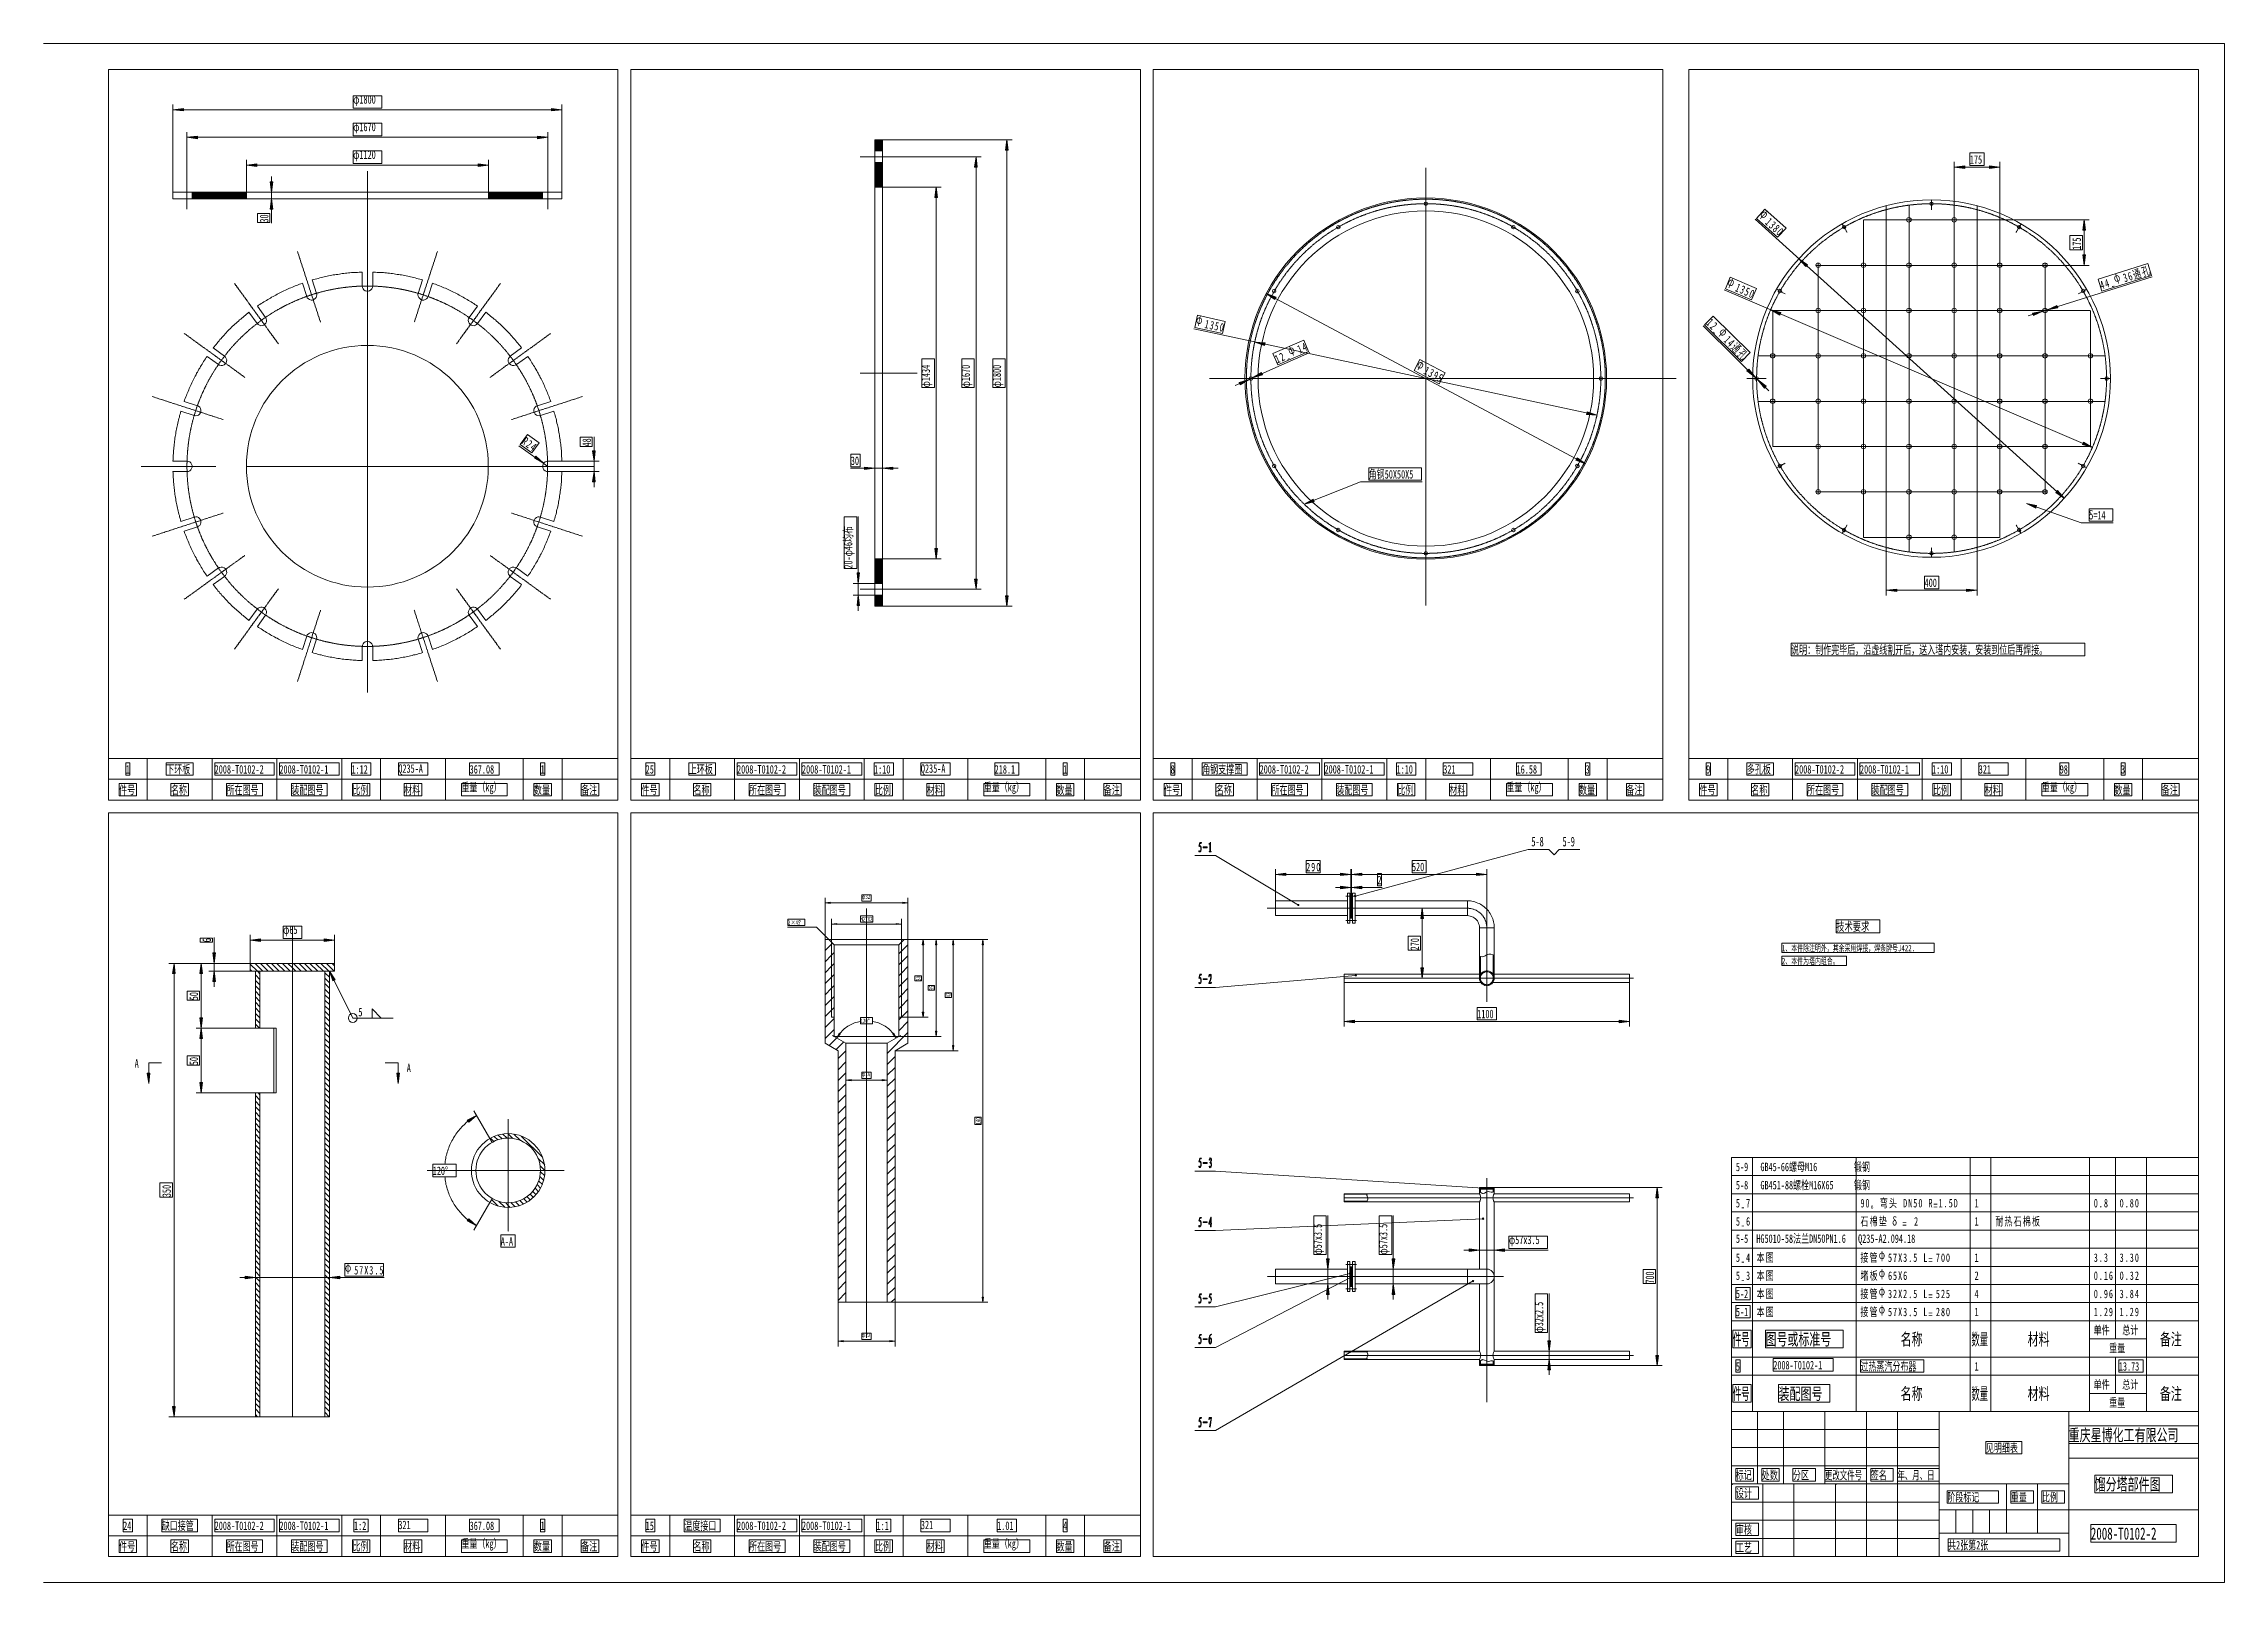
# Model space of a CAD drawing. Header units: millimetres. Extents: x -23892 to 57527, y -540 to 34444.
# Drawn here: x 24189 to 57527, y -540 to 22992 of the extents above; entities that cross this region are included whole.
import ezdxf

# ---------------------------------------------------------------- set-up
doc = ezdxf.new("R2010")
doc.units = ezdxf.units.MM
for name, pattern in [('AI-Linetype-1', [21.479999, 16.98, -2.1, 0.3, -2.1]), ('AI-Linetype-10', [21.479999, 16.98, -2.1, 0.3, -2.1]), ('AI-Linetype-100', [21.479999, 16.98, -2.1, 0.3, -2.1]), ('AI-Linetype-101', [21.479999, 16.98, -2.1, 0.3, -2.1]), ('AI-Linetype-102', [21.479999, 16.98, -2.1, 0.3, -2.1]), ('AI-Linetype-103', [21.479999, 16.98, -2.1, 0.3, -2.1]), ('AI-Linetype-104', [21.479999, 16.98, -2.1, 0.3, -2.1]), ('AI-Linetype-105', [21.479999, 16.98, -2.1, 0.3, -2.1]), ('AI-Linetype-106', [21.479999, 16.98, -2.1, 0.3, -2.1]), ('AI-Linetype-107', [21.479999, 16.98, -2.1, 0.3, -2.1]), ('AI-Linetype-108', [21.479999, 16.98, -2.1, 0.3, -2.1]), ('AI-Linetype-109', [21.479999, 16.98, -2.1, 0.3, -2.1]), ('AI-Linetype-11', [21.479999, 16.98, -2.1, 0.3, -2.1]), ('AI-Linetype-110', [21.479999, 16.98, -2.1, 0.3, -2.1]), ('AI-Linetype-111', [21.479999, 16.98, -2.1, 0.3, -2.1]), ('AI-Linetype-112', [21.479999, 16.98, -2.1, 0.3, -2.1]), ('AI-Linetype-113', [21.479999, 16.98, -2.1, 0.3, -2.1]), ('AI-Linetype-114', [21.479999, 16.98, -2.1, 0.3, -2.1]), ('AI-Linetype-115', [21.479999, 16.98, -2.1, 0.3, -2.1]), ('AI-Linetype-116', [21.479999, 16.98, -2.1, 0.3, -2.1]), ('AI-Linetype-117', [21.479999, 16.98, -2.1, 0.3, -2.1]), ('AI-Linetype-118', [21.479999, 16.98, -2.1, 0.3, -2.1]), ('AI-Linetype-119', [21.479999, 16.98, -2.1, 0.3, -2.1]), ('AI-Linetype-12', [21.479999, 16.98, -2.1, 0.3, -2.1]), ('AI-Linetype-120', [21.479999, 16.98, -2.1, 0.3, -2.1]), ('AI-Linetype-121', [21.479999, 16.98, -2.1, 0.3, -2.1]), ('AI-Linetype-122', [21.479999, 16.98, -2.1, 0.3, -2.1]), ('AI-Linetype-123', [21.479999, 16.98, -2.1, 0.3, -2.1]), ('AI-Linetype-124', [21.479999, 16.98, -2.1, 0.3, -2.1]), ('AI-Linetype-125', [21.479999, 16.98, -2.1, 0.3, -2.1]), ('AI-Linetype-126', [21.479999, 16.98, -2.1, 0.3, -2.1]), ('AI-Linetype-127', [10.56, 8.46, -2.1]), ('AI-Linetype-128', [10.56, 8.46, -2.1]), ('AI-Linetype-129', [21.479999, 16.98, -2.1, 0.3, -2.1]), ('AI-Linetype-13', [21.479999, 16.98, -2.1, 0.3, -2.1]), ('AI-Linetype-130', [21.479999, 16.98, -2.1, 0.3, -2.1]), ('AI-Linetype-131', [21.479999, 16.98, -2.1, 0.3, -2.1]), ('AI-Linetype-132', [21.479999, 16.98, -2.1, 0.3, -2.1]), ('AI-Linetype-133', [21.479999, 16.98, -2.1, 0.3, -2.1]), ('AI-Linetype-14', [21.479999, 16.98, -2.1, 0.3, -2.1]), ('AI-Linetype-15', [21.479999, 16.98, -2.1, 0.3, -2.1]), ('AI-Linetype-16', [21.479999, 16.98, -2.1, 0.3, -2.1]), ('AI-Linetype-17', [21.479999, 16.98, -2.1, 0.3, -2.1]), ('AI-Linetype-18', [21.479999, 16.98, -2.1, 0.3, -2.1]), ('AI-Linetype-19', [21.479999, 16.98, -2.1, 0.3, -2.1]), ('AI-Linetype-2', [21.479999, 16.98, -2.1, 0.3, -2.1]), ('AI-Linetype-20', [21.479999, 16.98, -2.1, 0.3, -2.1]), ('AI-Linetype-21', [21.479999, 16.98, -2.1, 0.3, -2.1]), ('AI-Linetype-22', [21.479999, 16.98, -2.1, 0.3, -2.1]), ('AI-Linetype-23', [21.479999, 16.98, -2.1, 0.3, -2.1]), ('AI-Linetype-24', [21.479999, 16.98, -2.1, 0.3, -2.1]), ('AI-Linetype-25', [21.479999, 16.98, -2.1, 0.3, -2.1]), ('AI-Linetype-26', [21.479999, 16.98, -2.1, 0.3, -2.1]), ('AI-Linetype-27', [21.479999, 16.98, -2.1, 0.3, -2.1]), ('AI-Linetype-28', [21.479999, 16.98, -2.1, 0.3, -2.1]), ('AI-Linetype-29', [21.479999, 16.98, -2.1, 0.3, -2.1]), ('AI-Linetype-3', [21.479999, 16.98, -2.1, 0.3, -2.1]), ('AI-Linetype-30', [21.479999, 16.98, -2.1, 0.3, -2.1]), ('AI-Linetype-31', [21.479999, 16.98, -2.1, 0.3, -2.1]), ('AI-Linetype-32', [21.479999, 16.98, -2.1, 0.3, -2.1]), ('AI-Linetype-33', [21.479999, 16.98, -2.1, 0.3, -2.1]), ('AI-Linetype-34', [21.479999, 16.98, -2.1, 0.3, -2.1]), ('AI-Linetype-35', [21.479999, 16.98, -2.1, 0.3, -2.1]), ('AI-Linetype-36', [21.479999, 16.98, -2.1, 0.3, -2.1]), ('AI-Linetype-37', [21.479999, 16.98, -2.1, 0.3, -2.1]), ('AI-Linetype-38', [21.479999, 16.98, -2.1, 0.3, -2.1]), ('AI-Linetype-39', [21.479999, 16.98, -2.1, 0.3, -2.1]), ('AI-Linetype-4', [21.479999, 16.98, -2.1, 0.3, -2.1]), ('AI-Linetype-40', [21.479999, 16.98, -2.1, 0.3, -2.1]), ('AI-Linetype-41', [21.479999, 16.98, -2.1, 0.3, -2.1]), ('AI-Linetype-42', [21.479999, 16.98, -2.1, 0.3, -2.1]), ('AI-Linetype-43', [21.479999, 16.98, -2.1, 0.3, -2.1]), ('AI-Linetype-44', [21.479999, 16.98, -2.1, 0.3, -2.1]), ('AI-Linetype-45', [21.479999, 16.98, -2.1, 0.3, -2.1]), ('AI-Linetype-46', [21.479999, 16.98, -2.1, 0.3, -2.1]), ('AI-Linetype-47', [21.479999, 16.98, -2.1, 0.3, -2.1]), ('AI-Linetype-48', [21.479999, 16.98, -2.1, 0.3, -2.1]), ('AI-Linetype-49', [21.479999, 16.98, -2.1, 0.3, -2.1]), ('AI-Linetype-5', [21.479999, 16.98, -2.1, 0.3, -2.1]), ('AI-Linetype-50', [21.479999, 16.98, -2.1, 0.3, -2.1]), ('AI-Linetype-51', [21.479999, 16.98, -2.1, 0.3, -2.1]), ('AI-Linetype-52', [21.479999, 16.98, -2.1, 0.3, -2.1]), ('AI-Linetype-53', [29.7, 23.76, -5.94]), ('AI-Linetype-54', [29.7, 23.76, -5.94]), ('AI-Linetype-55', [29.7, 23.76, -5.94]), ('AI-Linetype-56', [29.7, 23.76, -5.94]), ('AI-Linetype-57', [29.7, 23.76, -5.94]), ('AI-Linetype-58', [29.7, 23.76, -5.94]), ('AI-Linetype-59', [29.7, 23.76, -5.94]), ('AI-Linetype-6', [21.479999, 16.98, -2.1, 0.3, -2.1]), ('AI-Linetype-60', [29.7, 23.76, -5.94]), ('AI-Linetype-61', [29.7, 23.76, -5.94]), ('AI-Linetype-62', [29.7, 23.76, -5.94]), ('AI-Linetype-63', [29.7, 23.76, -5.94]), ('AI-Linetype-64', [29.7, 23.76, -5.94]), ('AI-Linetype-65', [29.7, 23.76, -5.94]), ('AI-Linetype-66', [29.7, 23.76, -5.94]), ('AI-Linetype-67', [29.7, 23.76, -5.94]), ('AI-Linetype-68', [29.7, 23.76, -5.94]), ('AI-Linetype-69', [29.7, 23.76, -5.94]), ('AI-Linetype-7', [21.479999, 16.98, -2.1, 0.3, -2.1]), ('AI-Linetype-70', [29.7, 23.76, -5.94]), ('AI-Linetype-71', [29.7, 23.76, -5.94]), ('AI-Linetype-72', [29.7, 23.76, -5.94]), ('AI-Linetype-73', [29.7, 23.76, -5.94]), ('AI-Linetype-74', [29.7, 23.76, -5.94]), ('AI-Linetype-75', [29.7, 23.76, -5.94]), ('AI-Linetype-76', [29.7, 23.76, -5.94]), ('AI-Linetype-77', [29.7, 23.76, -5.94]), ('AI-Linetype-78', [29.7, 23.76, -5.94]), ('AI-Linetype-79', [29.7, 23.76, -5.94]), ('AI-Linetype-8', [21.479999, 16.98, -2.1, 0.3, -2.1]), ('AI-Linetype-80', [29.7, 23.76, -5.94]), ('AI-Linetype-81', [29.7, 23.76, -5.94]), ('AI-Linetype-82', [21.479999, 16.98, -2.1, 0.3, -2.1]), ('AI-Linetype-83', [21.479999, 16.98, -2.1, 0.3, -2.1]), ('AI-Linetype-84', [21.479999, 16.98, -2.1, 0.3, -2.1]), ('AI-Linetype-85', [21.479999, 16.98, -2.1, 0.3, -2.1]), ('AI-Linetype-86', [21.479999, 16.98, -2.1, 0.3, -2.1]), ('AI-Linetype-87', [21.479999, 16.98, -2.1, 0.3, -2.1]), ('AI-Linetype-88', [21.479999, 16.98, -2.1, 0.3, -2.1]), ('AI-Linetype-89', [21.479999, 16.98, -2.1, 0.3, -2.1]), ('AI-Linetype-9', [21.479999, 16.98, -2.1, 0.3, -2.1]), ('AI-Linetype-90', [21.479999, 16.98, -2.1, 0.3, -2.1]), ('AI-Linetype-91', [21.479999, 16.98, -2.1, 0.3, -2.1]), ('AI-Linetype-92', [21.479999, 16.98, -2.1, 0.3, -2.1]), ('AI-Linetype-93', [21.479999, 16.98, -2.1, 0.3, -2.1]), ('AI-Linetype-94', [21.479999, 16.98, -2.1, 0.3, -2.1]), ('AI-Linetype-95', [21.479999, 16.98, -2.1, 0.3, -2.1]), ('AI-Linetype-96', [21.479999, 16.98, -2.1, 0.3, -2.1]), ('AI-Linetype-97', [10.56, 8.46, -2.1]), ('AI-Linetype-98', [21.479999, 16.98, -2.1, 0.3, -2.1]), ('AI-Linetype-99', [21.479999, 16.98, -2.1, 0.3, -2.1])]:
    doc.linetypes.add(name, pattern=pattern)
doc.layers.add('图层 1', color=7, linetype='Continuous')
doc.styles.get("Standard").update_dxf_attribs({"font": ''})
doc.styles.get('Standard').set_extended_font_data('FangSong')

msp = doc.modelspace()

# ---------------------------------------------------------------- texts
at = {"layer": '图层 1', "color": 7, "lineweight": 0}
for s, height, rotation, width, p in [('φ1800', 129.45044, 0.0000025, 0.675, (28921.5551, 22073.952)), ('φ1670', 129.45044, 0.0000025, 0.675, (28921.5163, 21652.7576)), ('φ1120', 129.45044, 0.0000025, 0.675, (28921.5551, 21229.1812)), ('175', 129.45044, 0.0000025, 0.675, (53636.1415, 21155.1047)), ('30', 129.45044, 89.99999135, 0.675, (27624.6635, 20255.6464)), ('φ', 129.4425, 317.79983581, 0.674985, (50419.2938, 20370.8421)), ('1', 129.4425, 317.79983581, 0.674985, (50495.0186, 20243.6787)), ('3', 129.4425, 317.79983581, 0.674985, (50552.1655, 20191.3537)), ('8', 129.4425, 317.79983581, 0.674985, (50609.2155, 20138.932)), ('0', 129.4425, 317.79983581, 0.674985, (50666.343, 20088.989)), ('175', 129.45044, 89.99999135, 0.675, (55332.7709, 19839.1771)), ('φ', 129.4174, 336.8011779, 0.675008, (49921.9138, 19307.7272)), ('4', 129.4235, 17.39960206, 0.675021, (55646.8754, 19230.004)), ('4', 129.4235, 17.39960206, 0.675021, (55720.6377, 19253.8233)), ('φ', 129.4235, 17.39960206, 0.675021, (55855.3197, 19340.1696)), ('3', 129.4235, 17.39960206, 0.675021, (56001.434, 19341.8578)), ('6', 129.4235, 17.39960206, 0.675021, (56075.235, 19363.2758)), ('通', 129.4235, 17.39960206, 0.675021, (56148.9779, 19387.0563)), ('孔', 129.4235, 17.39960206, 0.675021, (56284.6122, 19429.8923)), ('1', 129.4174, 336.8011779, 0.675008, (50035.8101, 19210.968)), ('3', 129.4174, 336.8011779, 0.675008, (50107.1711, 19182.4042)), ('5', 129.4174, 336.8011779, 0.675008, (50176.1695, 19151.4392)), ('0', 129.4174, 336.8011779, 0.675008, (50247.5693, 19120.5516)), ('-', 129.4235, 17.39960206, 0.675021, (55811.0253, 19222.3121)), ('φ', 129.4093, 347.89943447, 0.67502, (41799.4534, 18717.7158)), ('1', 129.4093, 347.89943447, 0.67502, (41928.4463, 18644.6115)), ('3', 129.4093, 347.89943447, 0.67502, (42004.6099, 18627.9574)), ('5', 129.4093, 347.89943447, 0.67502, (42078.4109, 18613.7046)), ('0', 129.4093, 347.89943447, 0.67502, (42154.5551, 18597.0117)), ('1', 129.4288, 315.29892107, 0.674982, (49595.5602, 18706.4835)), ('2', 129.4288, 315.29892107, 0.674982, (49652.6684, 18651.7767)), ('φ', 129.4065, 23.79742659, 0.674995, (43241.2408, 18231.9588)), ('1', 129.4065, 23.79742659, 0.674995, (43389.5166, 18249.6183)), ('4', 129.4065, 23.79742659, 0.674995, (43458.5538, 18280.564)), ('-', 129.4288, 315.29892107, 0.674982, (49668.4157, 18557.6235)), ('φ', 129.4288, 315.29892107, 0.674982, (49792.4873, 18572.9703)), ('1', 129.4288, 315.29892107, 0.674982, (49862.065, 18444.7427)), ('4', 129.4288, 315.29892107, 0.674982, (49916.7912, 18389.9971)), ('通', 129.4288, 315.29892107, 0.674982, (49971.5368, 18335.2902)), ('φ1434', 129.45044, 89.99999135, 0.675, (37740.065, 17735.6061)), ('φ1670', 129.45044, 89.99999135, 0.675, (38349.2187, 17735.6061)), ('φ1800', 129.45044, 89.99999135, 0.675, (38825.1394, 17735.6061)), ('1', 129.4065, 23.79742659, 0.674995, (43046.8096, 18099.6731)), ('2', 129.4065, 23.79742659, 0.674995, (43118.248, 18130.6187)), ('-', 129.4065, 23.79742659, 0.674995, (43212.0261, 18110.8392)), ('φ', 129.4447, 331.90046766, 0.675005, (45170.781, 18052.0829)), ('1', 129.4447, 331.90046766, 0.675005, (45274.1633, 17947.3846)), ('3', 129.4447, 331.90046766, 0.675005, (45343.1617, 17911.6557)), ('孔', 129.4288, 315.29892107, 0.674982, (50071.4809, 18237.728)), ('9', 129.4447, 331.90046766, 0.675005, (45412.1989, 17873.6224)), ('5', 129.4447, 331.90046766, 0.675005, (45478.8154, 17837.9128)), ('R', 129.4083, 324.39919532, 0.675035, (31486.7551, 16878.9257)), ('2', 129.4083, 324.39919532, 0.675035, (31551.0091, 16833.7659)), ('4', 129.4083, 324.39919532, 0.675035, (31612.8617, 16788.5093)), ('48', 129.45044, 89.99999135, 0.675, (32555.2141, 16831.3259)), ('30', 129.45044, 0.0000025, 0.675, (36529.1208, 16548.1864)), ('角钢50X50X5', 129.45044, 0.0000025, 0.675, (44446.0466, 16341.1523)), ('δ=14', 129.45044, 0.0000025, 0.675, (55448.7573, 15715.3058)), ('20-φ46均布', 129.45044, 89.99999135, 0.675, (36552.5872, 14963.3721)), ('400', 129.45044, 0.0000025, 0.675, (52943.6591, 14682.5564)), ('说明：制作完毕后，沿虚线割开后，送入塔内安装，安装到位后再焊接。', 129.450441, 0.0000025, 0.675, (50904.3034, 13656.9527)), ('1', 129.4504, 0.0000025, 0.675, (25444.9483, 11829.4336)), ('下环板', 129.45044, 0.0000025, 0.675, (26063.6297, 11829.4336)), ('2008-T0102-2', 129.450441, 0.0000025, 0.675, (26803.6926, 11829.453)), ('2008-T0102-1', 129.450441, 0.0000025, 0.675, (27793.6447, 11829.4336)), ('1:12', 129.45044, 0.0000025, 0.675, (28895.3732, 11829.4336)), ('Q235-A', 129.45044, 0.0000025, 0.675, (29611.6555, 11841.7622)), ('重量（kg）', 129.45044, 0.0000025, 0.675, (30575.3872, 11556.0973)), ('367.08', 129.45044, 0.0000025, 0.675, (30701.455, 11829.4142)), ('1', 129.4504, 0.0000025, 0.675, (31786.6069, 11829.4336)), ('25', 129.45044, 0.0000025, 0.675, (33392.8392, 11829.4336)), ('上环板', 129.45044, 0.0000025, 0.675, (34051.9552, 11829.4142)), ('2008-T0102-2', 129.450441, 0.0000025, 0.675, (34789.6168, 11829.453)), ('2008-T0102-1', 129.450441, 0.0000025, 0.675, (35781.9703, 11829.4142)), ('1:10', 129.45044, 0.0000025, 0.675, (36883.6988, 11829.4142)), ('Q235-A', 129.45044, 0.0000025, 0.675, (37599.9811, 11841.7428)), ('重量（kg）', 129.45044, 0.0000025, 0.675, (38561.3114, 11556.0973)), ('218.1', 129.45044, 0.0000025, 0.675, (38727.8914, 11829.4142)), ('1', 129.4504, 0.0000025, 0.675, (39774.9324, 11829.4142)), ('8', 129.4504, 0.0000025, 0.675, (41419.2368, 11829.4142)), ('角钢支撑圈', 129.45044, 0.0000025, 0.675, (41899.9019, 11829.4336)), ('2008-T0102-2', 129.450441, 0.0000025, 0.675, (42777.9423, 11829.4142)), ('2008-T0102-1', 129.450441, 0.0000025, 0.675, (43770.2764, 11829.4336)), ('1:10', 129.45044, 0.0000025, 0.675, (44872.0049, 11829.4336)), ('321', 129.45044, 0.0000025, 0.675, (45585.9053, 11829.4142)), ('重量（kg）', 129.45044, 0.0000025, 0.675, (46549.6175, 11556.0779)), ('16.58', 129.45044, 0.0000025, 0.675, (46706.7086, 11829.4142)), ('3', 129.4504, 0.0000025, 0.675, (47760.8566, 11829.4142)), ('9', 129.4504, 0.0000025, 0.675, (49605.0492, 11829.4336)), ('多孔板', 129.45044, 0.0000025, 0.675, (50226.1125, 11829.4336)), ('2008-T0102-2', 129.450441, 0.0000025, 0.675, (50963.8128, 11829.4142)), ('2008-T0102-1', 129.450441, 0.0000025, 0.675, (51956.0889, 11829.4142)), ('1:10', 129.45044, 0.0000025, 0.675, (53057.8561, 11829.4336)), ('321', 129.45044, 0.0000025, 0.675, (53771.7177, 11829.4336)), ('重量（kg）', 129.45044, 0.0000025, 0.675, (54735.4881, 11556.0973)), ('98', 129.45044, 0.0000025, 0.675, (55009.1386, 11829.4142)), ('3', 129.4504, 0.0000025, 0.675, (55946.6884, 11829.4336)), ('件号', 129.45044, 0.0000025, 0.675, (25342.6223, 11512.9471)), ('名称', 129.45044, 0.0000025, 0.675, (26135.0488, 11512.9278)), ('所在图号', 129.45044, 0.0000025, 0.675, (26984.5641, 11512.9471)), ('装配图号', 129.45044, 0.0000025, 0.675, (27976.8401, 11512.9471)), ('比例', 129.45044, 0.0000025, 0.675, (28909.6261, 11512.9471)), ('材料', 129.45044, 0.0000025, 0.675, (29702.0526, 11512.9471)), ('数量', 129.45044, 0.0000025, 0.675, (31684.2808, 11512.9471)), ('备注', 129.45044, 0.0000025, 0.675, (32407.6508, 11512.9278)), ('件号', 129.45044, 0.0000025, 0.675, (33328.5852, 11512.9278)), ('名称', 129.45044, 0.0000025, 0.675, (34123.3743, 11512.9471)), ('所在图号', 129.45044, 0.0000025, 0.675, (34972.8896, 11512.9471)), ('装配图号', 129.45044, 0.0000025, 0.675, (35962.8031, 11512.9471)), ('比例', 129.45044, 0.0000025, 0.675, (36897.9903, 11512.9471)), ('材料', 129.45044, 0.0000025, 0.675, (37690.3781, 11512.9471)), ('数量', 129.45044, 0.0000025, 0.675, (39672.6063, 11512.9471)), ('备注', 129.45044, 0.0000025, 0.675, (40396.0151, 11512.9471)), ('件号', 129.45044, 0.0000025, 0.675, (41316.8914, 11512.9471)), ('名称', 129.45044, 0.0000025, 0.675, (42109.2985, 11512.9471)), ('所在图号', 129.45044, 0.0000025, 0.675, (42961.1958, 11512.9278)), ('装配图号', 129.45044, 0.0000025, 0.675, (43951.1092, 11512.9471)), ('比例', 129.45044, 0.0000025, 0.675, (44883.9339, 11512.9471)), ('材料', 129.45044, 0.0000025, 0.675, (45678.723, 11512.9471)), ('数量', 129.45044, 0.0000025, 0.675, (47660.9512, 11512.9471)), ('备注', 129.45044, 0.0000025, 0.675, (48384.3212, 11512.9471)), ('件号', 129.45044, 0.0000025, 0.675, (49502.7038, 11512.9471)), ('名称', 129.45044, 0.0000025, 0.675, (50295.1497, 11512.9471)), ('所在图号', 129.45044, 0.0000025, 0.675, (51147.0276, 11512.9471)), ('装配图号', 129.45044, 0.0000025, 0.675, (52136.9217, 11512.9471)), ('比例', 129.45044, 0.0000025, 0.675, (53072.1283, 11512.9471)), ('材料', 129.45044, 0.0000025, 0.675, (53864.5354, 11512.9471)), ('数量', 129.45044, 0.0000025, 0.675, (55846.7249, 11512.9471)), ('备注', 129.45044, 0.0000025, 0.675, (56570.153, 11512.9471)), ('5-8', 147.24985, 0.0000025, 0.571429, (46932.7593, 10715.7955)), ('5-9', 147.24985, 0.0000025, 0.571429, (47408.6993, 10715.7955)), ('2', 129.4452, 359.90096476, 0.674986, (43489.5188, 10335.0357)), ('9', 129.4452, 359.90096476, 0.674986, (43565.6243, 10335.0357)), ('0', 129.4452, 359.90096476, 0.674986, (43644.1311, 10335.0357)), ('520', 129.45044, 0.0000025, 0.675, (45107.6027, 10337.437)), ('2', 129.4504, 0.0000025, 0.675, (44579.3377, 10137.5487)), ('φ32', 66.34334, 0.0000025, 0.682927, (36695.7008, 9912.1751)), ('φ65', 129.45044, 0.0000025, 0.675, (27850.6948, 9376.3821)), ('2', 66.3433, 0.0000025, 0.682927, (35567.7905, 9519.5868)), ('×45', 66.34334, 0.0000025, 0.682927, (35610.9406, 9519.5868)), ('°', 66.3433, 0.0000025, 0.682927, (35743.4979, 9519.5868)), ('M27X2', 66.34334, 0.0000025, 0.682927, (36674.2828, 9568.8297)), ('技术要求', 135.92293, 0.0000025, 0.666667, (51592.0026, 9423.629)), ('6', 129.4504, 89.99999135, 0.675, (26746.565, 9249.9226)), ('270', 129.45044, 89.99999135, 0.675, (45214.6926, 9126.1786)), ('2、本件为塔内组合。', 95.46969, 0.0000025, 0.677966, (50761.5427, 8914.4001)), ('1、本件除注明外，其余采用焊接，焊条牌号J422.', 95.469694, 0.0000025, 0.677966, (50761.5039, 9111.9257)), ('30', 66.34334, 89.99999135, 0.682927, (37595.2172, 8659.7856)), ('50', 129.45044, 89.99999135, 0.675, (26549.0781, 8362.3739)), ('35', 66.34334, 89.99999135, 0.682927, (37795.0667, 8514.6623)), ('42', 66.34334, 89.99999135, 0.682927, (38054.4838, 8405.1711)), ('5', 129.4504, 0.0000025, 0.675, (29000.0618, 8117.2484)), ('120°', 66.34334, 0.0000025, 0.682927, (36676.6841, 8014.9224)), ('1100', 129.45044, 0.0000025, 0.675, (46104.6619, 8088.6653)), ('A', 129.4504, 0.0000025, 0.675, (25580.5826, 7331.987)), ('50', 129.45044, 89.99999135, 0.675, (26549.0781, 7370.0591)), ('A', 129.4504, 0.0000025, 0.675, (29740.1634, 7262.9693)), ('φ16', 66.34334, 0.0000025, 0.682927, (36695.7008, 7201.8131)), ('140', 66.34334, 89.99999135, 0.682927, (38508.9865, 6461.0537)), ('120°', 129.45044, 0.0000025, 0.675, (30137.5386, 5690.0452)), ('5-9   GB45-66螺母M16         锻钢', 129.450441, 0.0000025, 0.675, (50059.5519, 5749.5353)), ('350', 129.45044, 89.99999135, 0.675, (26132.6475, 5352.1214)), ('5-8   GB451-88螺栓M16X65     锻钢', 129.450441, 0.0000025, 0.675, (50059.5326, 5471.1016)), ('A-A', 129.45044, 0.0000025, 0.675, (31177.4144, 4609.696)), ('φ57x3.5', 129.45044, 89.99999135, 0.675, (43729.4888, 4474.1004)), ('φ57x3.5', 129.45044, 89.99999135, 0.675, (44731.3119, 4474.1004)), ('φ57x3.5', 129.45044, 0.0000025, 0.675, (46590.1103, 4633.8294)), ('5-5  HG5010-58法兰DN50PN1.6   Q235-A2.094.18', 129.450441, 0.0000025, 0.675, (50059.5519, 4652.9703)), ('φ', 129.4452, 359.90096476, 0.674986, (28795.5231, 4212.5944)), ('5', 129.4452, 359.90096476, 0.674986, (28935.8466, 4169.4848)), ('7', 129.4452, 359.90096476, 0.674986, (29011.9908, 4169.4848)), ('X', 129.4452, 359.90096476, 0.674986, (29090.4976, 4169.4848)), ('3', 129.4452, 359.90096476, 0.674986, (29166.6418, 4169.4848)), ('.', 129.4452, 359.90096476, 0.674986, (29245.1486, 4169.4848)), ('5', 129.4452, 359.90096476, 0.674986, (29321.3315, 4169.4848)), ('700', 129.45044, 89.99999135, 0.675, (48807.8976, 4029.0867)), ('φ32x2.5', 129.45044, 89.99999135, 0.675, (47113.2779, 3281.8587)), ('5-2', 129.45044, 0.0000025, 0.675, (50059.5519, 3807.7805)), ('5-1', 129.45044, 0.0000025, 0.675, (50059.5519, 3531.748)), ('单件', 129.45044, 0.0000025, 0.675, (55527.9146, 3253.353)), ('总计', 129.45044, 0.0000025, 0.675, (55965.7438, 3253.3143)), ('φ22', 66.34334, 0.0000025, 0.682927, (36695.7008, 3211.2135)), ('件号', 184.46685, 0.0000025, 0.491228, (50014.3147, 3086.773)), ('图号或标准号', 184.46685, 0.0000025, 0.666667, (50511.6921, 3086.773)), ('名称', 184.46685, 0.0000025, 0.666667, (52577.1909, 3086.773)), ('数量', 184.46685, 0.0000025, 0.491228, (53659.8834, 3086.773)), ('材料', 184.46685, 0.0000025, 0.666667, (54518.907, 3086.773)), ('重量', 129.45044, 0.0000025, 0.675, (55765.8362, 2977.2818)), ('备注', 184.46685, 0.0000025, 0.666667, (56541.5699, 3086.773)), ('5', 129.4504, 0.0000025, 0.675, (50059.5713, 2698.8868)), ('2008-T0102-1', 129.450441, 0.0000025, 0.675, (50630.6722, 2717.9422)), ('过热蒸汽分布器', 129.45044, 0.0000025, 0.675, (51963.254, 2698.8868)), ('1', 129.4504, 0.0000025, 0.675, (53707.5219, 2698.8868)), ('13.73', 129.45044, 0.0000025, 0.675, (55913.3802, 2698.8868)), ('件号', 184.46685, 0.0000025, 0.491228, (50014.334, 2253.9118)), ('装配图号', 184.46685, 0.0000025, 0.666667, (50711.5416, 2253.9118)), ('名称', 184.46685, 0.0000025, 0.666667, (52577.1909, 2253.9118)), ('数量', 184.46685, 0.0000025, 0.491228, (53659.8834, 2253.9118)), ('材料', 184.46685, 0.0000025, 0.666667, (54518.907, 2253.9118)), ('单件', 129.45044, 0.0000025, 0.675, (55527.8953, 2420.4918)), ('总计', 129.45044, 0.0000025, 0.675, (55965.7632, 2420.4918)), ('备注', 184.46685, 0.0000025, 0.666667, (56541.5699, 2253.9118)), ('重量', 129.45044, 0.0000025, 0.675, (55765.8362, 2144.4594)), ('重庆星博化工有限公司', 184.46685, 0.0000025, 0.666667, (55147.1548, 1620.9389)), ('见明细表', 129.45044, 0.0000025, 0.675, (53881.1702, 1451.9963)), ('标记', 129.45044, 0.0000025, 0.675, (50057.1313, 1035.5657)), ('处数', 129.45044, 0.0000025, 0.675, (50454.5452, 1035.5657)), ('分区', 129.45044, 0.0000025, 0.675, (50930.5046, 1035.527)), ('更改文件号', 129.45043, 0.0000025, 0.625, (51420.6975, 1035.5657)), ('签名', 129.45044, 0.0000025, 0.675, (52120.2869, 1035.527)), ('年、月、日', 129.45043, 0.0000025, 0.625, (52529.5911, 1035.5657)), ('馏分塔部件图', 184.46685, 0.0000025, 0.666667, (55544.53, 868.947)), ('设计', 4.85439, 0.0000025, 0.666667, (49995.3174, 957.0202)), ('设计', 129.45044, 0.0000025, 0.675, (50059.5519, 757.132)), ('标准化', 4.85439, 0.0000025, 0.666667, (51580.1317, 957.0202)), ('阶段标记', 129.45044, 0.0000025, 0.675, (53291.0913, 697.6419)), ('重量', 129.45044, 0.0000025, 0.675, (54261.9493, 697.6419)), ('比例', 129.45044, 0.0000025, 0.675, (54737.8507, 697.6419)), ('24', 129.45044, 0.0000025, 0.675, (25404.5136, 262.1559)), ('缺口接管', 129.45044, 0.0000025, 0.675, (25994.6506, 262.1559)), ('2008-T0102-2', 129.450441, 0.0000025, 0.675, (26803.6926, 262.1946)), ('2008-T0102-1', 129.450441, 0.0000025, 0.675, (27793.606, 262.1559)), ('1:2', 129.45044, 0.0000025, 0.675, (28933.4453, 262.1946)), ('321', 129.45044, 0.0000025, 0.675, (29611.6555, 274.5233)), ('367.08', 129.45044, 0.0000025, 0.675, (30701.4938, 262.1946)), ('1', 129.4504, 0.0000025, 0.675, (31786.6069, 262.1946)), ('15', 129.45044, 0.0000025, 0.675, (33392.8392, 262.1946)), ('温度接口', 129.45044, 0.0000025, 0.675, (33982.9761, 262.1946)), ('2008-T0102-2', 129.450441, 0.0000025, 0.675, (34789.6555, 262.1946)), ('2008-T0102-1', 129.450441, 0.0000025, 0.675, (35781.9315, 262.1559)), ('1:1', 129.45044, 0.0000025, 0.675, (36921.7709, 262.1559)), ('321', 129.45044, 0.0000025, 0.675, (37599.9811, 274.5233)), ('1.01', 129.45044, 0.0000025, 0.675, (38765.9635, 262.1559)), ('4', 129.4504, 0.0000025, 0.675, (39774.9324, 262.1559)), ('审核', 129.45044, 0.0000025, 0.675, (50059.5713, 202.7046)), ('件号', 129.45044, 0.0000025, 0.675, (25342.6223, -54.3112)), ('名称', 129.45044, 0.0000025, 0.675, (26135.0488, -54.3112)), ('所在图号', 129.45044, 0.0000025, 0.675, (26984.5641, -54.3112)), ('装配图号', 129.45044, 0.0000025, 0.675, (27976.8401, -54.3112)), ('比例', 129.45044, 0.0000025, 0.675, (28909.6261, -54.3112)), ('材料', 129.45044, 0.0000025, 0.675, (29702.0526, -54.3112)), ('重量（kg）', 129.45044, 0.0000025, 0.675, (30575.3484, -11.1611)), ('数量', 129.45044, 0.0000025, 0.675, (31684.2808, -54.3112)), ('备注', 129.45044, 0.0000025, 0.675, (32407.6508, -54.3499)), ('件号', 129.45044, 0.0000025, 0.675, (33328.5465, -54.3112)), ('名称', 129.45044, 0.0000025, 0.675, (34123.3743, -54.3112)), ('所在图号', 129.45044, 0.0000025, 0.675, (34972.8896, -54.3112)), ('装配图号', 129.45044, 0.0000025, 0.675, (35962.8031, -54.3112)), ('比例', 129.45044, 0.0000025, 0.675, (36897.9516, -54.3112)), ('材料', 129.45044, 0.0000025, 0.675, (37690.3781, -54.3112)), ('重量（kg）', 129.45044, 0.0000025, 0.675, (38561.3114, -11.1611)), ('数量', 129.45044, 0.0000025, 0.675, (39672.6063, -54.3112)), ('备注', 129.45044, 0.0000025, 0.675, (40395.9763, -54.3499)), ('工艺', 129.45044, 0.0000025, 0.675, (50059.5519, -73.3666)), ('批准', 4.85439, 0.0000025, 0.666667, (51582.5136, 124.1591)), ('共2张第2张', 129.45044, 0.0000025, 0.675, (53302.9235, -35.2558)), ('2008-T0102-2', 184.466853, 0.0000025, 0.666667, (55485.0399, 114.6313))]:
    msp.add_text(s, height=height, rotation=rotation, dxfattribs=dict(at, width=width)).set_placement(p)
at = {"layer": '图层 1', "color": 7, "width": 0.675}
for s, p in [('弯', (52258.3225, 5195.1078)), ('头', (52398.74, 5195.1078)), ('5', (50059.5519, 4916.6741)), ('5', (50059.5713, 5195.0691)), ('-', (50135.6768, 5139.6291)), ('6', (50214.2416, 4916.6741)), ('7', (50214.261, 5195.0691)), ('石', (51963.2346, 4916.6741)), ('9', (51963.254, 5195.0691)), ('0', (52039.3595, 5195.1078)), ('棉', (52103.6134, 4916.6741)), ('°', (52117.905, 5090.0607)), ('垫', (52244.0309, 4916.6741)), ('δ', (52448.0906, 4916.6741)), ('D', (52615.2824, 5195.0691)), ('N', (52693.7698, 5195.1078)), ('5', (52769.8946, 5195.0691)), ('2', (52783.0317, 4916.6741)), ('0', (52848.4789, 5195.0691)), ('R', (53003.0911, 5195.0691)), ('=', (53079.2934, 5158.122)), ('1', (53157.7808, 5195.0691)), ('.', (53233.9444, 5195.0691)), ('5', (53312.4899, 5195.0691)), ('D', (53388.6341, 5195.0691)), ('1', (53707.5025, 4916.6741)), ('1', (53707.5219, 5195.1078)), ('耐', (54023.9696, 4916.6741)), ('热', (54164.3872, 4916.6741)), ('石', (54304.7659, 4916.6741)), ('棉', (54445.1835, 4916.6741)), ('板', (54585.5622, 4916.6741)), ('0', (55530.2772, 5195.0691)), ('.', (55606.402, 5195.0691)), ('8', (55684.9475, 5195.0691)), ('0', (55925.2704, 5195.0691)), ('.', (56003.8159, 5195.0691)), ('8', (56079.9795, 5195.1078)), ('0', (56158.4669, 5195.1078)), ('-', (50135.7155, 4861.1953)), ('=', (52603.334, 4879.6883)), ('5', (50059.5713, 4362.2079)), ('-', (50135.6768, 4306.7679)), ('4', (50214.261, 4362.2079)), ('本', (50376.019, 4362.2466)), ('图', (50516.3978, 4362.2079)), ('接', (51963.254, 4362.2079)), ('管', (52103.6328, 4362.2466)), ('φ', (52244.0503, 4405.3581)), ('5', (52384.4291, 4362.2079)), ('7', (52460.5927, 4362.2466)), ('X', (52539.1188, 4362.2466)), ('3', (52615.2824, 4362.2079)), ('.', (52693.7892, 4362.2466)), ('5', (52769.8946, 4362.2466)), ('L', (52924.5844, 4362.2079)), ('=', (53003.0911, 4325.2221)), ('7', (53115.5847, 4362.2466)), ('0', (53194.0721, 4362.2466)), ('0', (53270.2357, 4362.2079)), ('1', (53707.5219, 4362.2466)), ('3', (55530.2966, 4362.2466)), ('.', (55606.402, 4362.2079)), ('3', (55684.9088, 4362.2079)), ('3', (55925.2898, 4362.2079)), ('.', (56003.8159, 4362.2079)), ('3', (56079.9795, 4362.2466)), ('0', (56158.4863, 4362.2466)), ('5', (50059.5713, 4086.2142)), ('-', (50135.7155, 4030.7354)), ('3', (50214.2223, 4086.1755)), ('本', (50376.019, 4086.1755)), ('图', (50516.4366, 4086.2142)), ('堵', (51963.254, 4086.2142)), ('板', (52103.6715, 4086.2142)), ('φ', (52244.0503, 4129.3644)), ('6', (52384.4678, 4086.1755)), ('5', (52460.5733, 4086.2142)), ('X', (52539.0801, 4086.2142)), ('6', (52615.2437, 4086.1755)), ('2', (53707.4832, 4086.1755)), ('0', (55530.2578, 4086.2142)), ('.', (55606.4408, 4086.2142)), ('1', (55684.9475, 4086.2142)), ('6', (55761.1111, 4086.2142)), ('0', (55925.3285, 4086.2142)), ('.', (56003.8159, 4086.2142)), ('3', (56079.9408, 4086.2142)), ('2', (56158.525, 4086.2142)), ('本', (50376.0578, 3807.8192)), ('本', (50376.0578, 3531.748)), ('图', (50516.4366, 3807.7805)), ('图', (50516.4753, 3531.748)), ('接', (51963.2346, 3807.7805)), ('接', (51963.2927, 3531.748)), ('管', (52103.6522, 3807.7805)), ('管', (52103.6522, 3531.748)), ('φ', (52244.0309, 3850.9306)), ('φ', (52244.0697, 3574.8982)), ('3', (52384.4485, 3807.8192)), ('2', (52460.5733, 3807.7805)), ('X', (52539.1575, 3807.7805)), ('2', (52615.263, 3807.7417)), ('.', (52693.7698, 3807.7417)), ('5', (52769.9334, 3807.7805)), ('L', (52924.6231, 3807.7805)), ('=', (53003.1299, 3770.7946)), ('5', (53115.5847, 3807.7805)), ('2', (53194.1109, 3807.7805)), ('5', (53270.2744, 3807.7417)), ('4', (53707.5025, 3807.7805)), ('0', (55530.2772, 3807.7805)), ('.', (55606.4408, 3807.7805)), ('9', (55684.9475, 3807.7805)), ('6', (55761.1305, 3807.7417)), ('3', (55925.3092, 3807.7805)), ('.', (56003.8159, 3807.7805)), ('8', (56079.9795, 3807.7805)), ('4', (56158.5057, 3807.7805)), ('5', (52384.4485, 3531.748)), ('7', (52460.612, 3531.748)), ('X', (52539.1188, 3531.748)), ('3', (52615.2824, 3531.748)), ('.', (52693.8085, 3531.748)), ('5', (52769.9721, 3531.748)), ('L', (52924.6231, 3531.748)), ('=', (53003.1686, 3494.7622)), ('2', (53115.5847, 3531.748)), ('8', (53194.1109, 3531.748)), ('0', (53270.2744, 3531.748)), ('1', (53707.5219, 3531.7093)), ('1', (55530.3159, 3531.748)), ('.', (55606.4795, 3531.748)), ('2', (55684.9863, 3531.748)), ('9', (55761.0917, 3531.748)), ('1', (55925.3092, 3531.748)), ('.', (56003.8547, 3531.748)), ('2', (56079.9795, 3531.748)), ('9', (56158.5057, 3531.748))]:
    msp.add_text(s, height=129.4504, rotation=0.0000025, dxfattribs=at).set_placement(p)

# ---------------------------------------------------------------- hatches: boundary and pattern name
at = {"layer": '图层 1', "lineweight": 0}
for points in [[(26325.4093, 21999.8562), (26325.4093, 21961.7841), (26165.9945, 21980.8201)], [(31953.1868, 21999.8562), (31953.1868, 21961.7841), (32112.6017, 21980.8201)], [(26539.5891, 21578.6618), (26539.5891, 21538.2077), (26380.1355, 21559.6257)], [(31739.007, 21578.6618), (31739.007, 21538.2077), (31896.0593, 21559.6257)], [(38934.9448, 21362.1194), (38894.4714, 21362.1194), (38915.8893, 21519.1717)], [(27448.5945, 21155.0854), (27448.5945, 21114.6313), (27289.1409, 21133.6868)], [(30830.0016, 21155.0854), (30830.0016, 21114.6313), (30989.4552, 21133.6868)], [(38420.952, 21102.7411), (38461.3866, 21102.7411), (38442.37, 21262.1753)], [(53557.5573, 21124.1591), (53557.5573, 21083.705), (53398.1231, 21102.7411)], [(53933.5726, 21124.1591), (53933.5726, 21083.705), (54093.0068, 21102.7411)], [(27691.3187, 20876.671), (27653.2466, 20876.671), (27672.2633, 20719.6187)], [(37852.233, 20636.3481), (37811.7596, 20636.3481), (37833.1775, 20795.7823)], [(27691.3187, 20462.6223), (27653.2466, 20462.6223), (27672.2633, 20619.6746)], [(55401.7499, 20136.6275), (55361.2959, 20136.6275), (55382.7139, 20296.0617)], [(51154.154, 19610.7251), (51127.9915, 19582.1807), (51023.2836, 19701.1609)], [(55401.7499, 19760.651), (55361.2959, 19760.651), (55382.7139, 19601.2167)], [(43030.2329, 19113.3864), (43011.1969, 19077.6963), (42880.3071, 19170.514)], [(50744.8692, 18877.808), (50730.597, 18839.7359), (50592.5614, 18920.644)], [(54606.9996, 18832.6095), (54595.1093, 18868.2997), (54752.1616, 18899.226)], [(54978.2123, 18949.2077), (54966.322, 18984.8979), (54821.16, 18920.644)], [(42863.6529, 18416.1789), (42854.1446, 18375.7249), (42704.2187, 18428.0692)], [(50257.0389, 18014.0205), (50228.4945, 17985.4567), (50357.0024, 17887.8946)], [(42482.9319, 17776.0602), (42466.2584, 17811.7503), (42618.5662, 17856.9682)], [(42823.1989, 17925.9667), (42806.5448, 17961.6568), (42670.9105, 17880.7681)], [(50523.6017, 17752.2603), (50495.0573, 17723.6965), (50395.1132, 17849.8225)], [(47784.6759, 17362.0115), (47777.5494, 17321.5575), (47936.9837, 17309.6478)], [(31715.2265, 16681.4387), (31691.4072, 16650.5124), (31831.8054, 16574.3488)], [(32621.8306, 16764.7287), (32581.3959, 16764.7287), (32602.8139, 16607.6764)], [(55373.1862, 16897.9811), (55358.914, 16859.909), (55511.2218, 16817.073)], [(32621.8306, 16288.808), (32581.3959, 16288.808), (32602.8139, 16448.2422)], [(36736.1742, 16479.1686), (36736.1742, 16517.2407), (36893.2265, 16498.2046)], [(37171.6602, 16479.1686), (37171.6602, 16517.2407), (37012.2066, 16498.2046)], [(47630.0055, 16660.0208), (47610.9695, 16624.3306), (47758.494, 16567.2224)], [(43598.9519, 16024.6659), (43613.2435, 15986.5938), (43458.5538, 15948.5217)], [(54975.811, 16155.5557), (54949.6292, 16126.9919), (55080.4996, 16036.5755)], [(54656.9813, 15927.1037), (54642.6898, 15889.0316), (54499.9291, 15960.4119)], [(37852.233, 15272.7127), (37811.7596, 15272.7127), (37833.1775, 15113.2785)], [(36624.3592, 14896.7362), (36662.4313, 14896.7362), (36643.3758, 14737.302)], [(38420.952, 14803.9378), (38461.3866, 14803.9378), (38442.37, 14646.8856)], [(36624.3592, 14397.0156), (36662.4313, 14397.0156), (36643.3758, 14556.4498)], [(38934.9448, 14546.9415), (38894.4714, 14546.9415), (38915.8893, 14389.8892)], [(52517.6621, 14651.6301), (52517.6621, 14611.176), (52358.2473, 14632.594)], [(53586.1598, 14651.6301), (53586.1598, 14611.176), (53745.594, 14632.594)], [(43177.7575, 10306.4913), (43177.7575, 10268.4192), (43020.7052, 10287.4359)], [(44015.3438, 10306.4913), (44015.3438, 10268.4192), (44174.778, 10287.4359)], [(44015.3438, 10106.6031), (44015.3438, 10066.1297), (44174.778, 10087.5476)], [(44341.358, 10306.4913), (44341.358, 10268.4192), (44181.9238, 10287.4359)], [(44341.358, 10106.6031), (44341.358, 10066.1297), (44181.9238, 10087.5476)], [(46092.7329, 10306.4913), (46092.7329, 10268.4192), (46252.1865, 10287.4359)], [(36215.055, 9861.4776), (36215.055, 9842.4609), (36134.1469, 9851.9886)], [(37323.9486, 9861.4776), (37323.9486, 9842.4609), (37402.4554, 9851.9886)], [(43380.0276, 9818.6803), (43377.6457, 9823.4055), (43375.2832, 9825.8068), (43370.5193, 9828.1693), (43365.7555, 9825.8068), (43360.9916, 9823.4055), (43360.9916, 9813.9165), (43365.7555, 9809.1526), (43375.2832, 9809.1526)], [(44248.5403, 9954.3146), (44243.7958, 9963.8036), (44234.2681, 9963.8036), (44229.5042, 9959.0785), (44227.1417, 9954.3146), (44229.5042, 9949.5508), (44239.0319, 9944.7869), (44243.7958, 9947.1495), (44246.1777, 9949.5508)], [(45283.6716, 9611.627), (45243.2176, 9611.627), (45264.6356, 9768.6792)], [(36312.6172, 9537.884), (36312.6172, 9518.8286), (36234.0717, 9528.3563)], [(37223.9851, 9537.884), (37223.9851, 9518.8286), (37304.8932, 9528.3563)], [(26815.6216, 9085.7439), (26775.1482, 9085.7439), (26796.5661, 8926.3291)], [(27505.6833, 9302.2863), (27505.6833, 9261.8516), (27348.631, 9280.8683)], [(28478.9426, 9302.2863), (28478.9426, 9261.8516), (28635.9949, 9280.8683)], [(37642.817, 9211.8505), (37621.399, 9211.8505), (37633.2893, 9290.396)], [(37842.7053, 9211.8505), (37823.6498, 9211.8505), (37833.1775, 9290.396)], [(38102.0836, 9211.8505), (38083.0282, 9211.8505), (38092.5559, 9290.396)], [(38556.5863, 9211.8505), (38537.5309, 9211.8505), (38547.0586, 9290.396)], [(26201.6653, 8769.2768), (26161.2306, 8769.2768), (26182.6486, 8926.3291)], [(26618.0959, 8769.2768), (26577.6612, 8769.2768), (26596.6779, 8926.3291)], [(26815.6216, 8650.2966), (26775.1482, 8650.2966), (26796.5661, 8807.3489)], [(28645.5226, 8676.4397), (28609.8518, 8657.423), (28557.4881, 8807.3489)], [(44258.068, 8743.095), (44255.6861, 8747.8588), (44253.3041, 8750.2214), (44248.5403, 8752.5839), (44239.0319, 8747.8588), (44239.0319, 8738.3311), (44243.7958, 8733.5672), (44253.3041, 8733.5672)], [(45283.6716, 8857.3113), (45243.2176, 8857.3113), (45264.6356, 8700.259)], [(26618.0959, 8095.8304), (26577.6612, 8095.8304), (26596.6779, 7936.4156)], [(37642.817, 8181.5024), (37621.399, 8181.5024), (37633.2893, 8102.9569)], [(44229.5623, 8057.7583), (44229.5623, 8019.6862), (44072.4907, 8038.7029)], [(48272.5062, 8057.7583), (48272.5062, 8019.6862), (48431.9404, 8038.7029)], [(26618.0959, 7779.3246), (26577.6612, 7779.3246), (26596.6779, 7936.4156)], [(36367.3434, 7845.9798), (36350.6893, 7857.8701), (36314.9797, 7786.4897)], [(37171.6602, 7845.9798), (37188.3143, 7857.8701), (37223.9851, 7786.4897)], [(37842.7053, 7888.8158), (37823.6498, 7888.8158), (37833.1775, 7810.2703)], [(38102.0836, 7672.2734), (38083.0282, 7672.2734), (38092.5559, 7591.3654)], [(25813.8178, 7248.6777), (25773.3444, 7248.6777), (25794.7624, 7091.6254)], [(26618.0959, 7105.917), (26577.6612, 7105.917), (26596.6779, 6946.4634)], [(29628.3097, 7248.6777), (29587.8363, 7248.6777), (29606.8917, 7091.6254)], [(36531.5221, 7151.1155), (36531.5221, 7129.6975), (36453.0153, 7141.6265)], [(37007.4428, 7151.1155), (37007.4428, 7129.6975), (37085.9883, 7141.6265)], [(30687.2409, 6496.7246), (30661.0591, 6527.6703), (30803.8198, 6601.4519)], [(46207.0073, 5490.157), (46204.6254, 5494.9208), (46202.2435, 5497.3221), (46197.4796, 5499.6847), (46190.3532, 5497.3221), (46187.9713, 5494.9208), (46185.5894, 5490.157), (46190.3532, 5480.6293), (46197.4796, 5478.2667), (46202.2435, 5480.6293)], [(48874.5334, 5342.6324), (48836.4613, 5342.6324), (48855.4974, 5499.6847)], [(30687.2409, 5021.4014), (30661.0591, 4990.4557), (30803.8198, 4914.3115)], [(46204.6254, 5021.4014), (46202.2435, 5028.5279), (46199.8616, 5030.8904), (46195.0977, 5033.2917), (46187.9713, 5030.8904), (46185.5894, 5028.5279), (46183.2074, 5021.4014), (46185.5894, 5016.6376), (46187.9713, 5014.2363), (46195.0977, 5011.8737), (46199.8616, 5014.2363), (46202.2435, 5016.6376)], [(43801.1834, 4407.4452), (43841.6374, 4407.4452), (43822.6013, 4250.3929)], [(44803.0065, 4407.4452), (44843.4411, 4407.4452), (44822.0232, 4250.3929)], [(45980.8985, 4559.7336), (45980.8985, 4521.6615), (46137.9508, 4540.7169)], [(46523.4551, 4559.7336), (46523.4551, 4521.6615), (46364.0209, 4540.7169)], [(27267.723, 4140.9404), (27267.723, 4100.467), (27427.1765, 4121.885)], [(28716.903, 4140.9404), (28716.903, 4100.467), (28557.4881, 4121.885)], [(43801.1834, 3864.908), (43841.6374, 3864.908), (43822.6013, 4024.3228)], [(44170.0722, 4186.139), (44167.6903, 4190.9028), (44162.9265, 4195.6667), (44153.3988, 4195.6667), (44148.6543, 4186.139), (44151.0168, 4181.3751), (44153.3988, 4179.0125), (44158.1626, 4176.6112), (44162.9265, 4179.0125), (44167.6903, 4181.3751)], [(44189.0502, 4126.6489), (44189.0502, 4131.4127), (44184.3057, 4136.1766), (44179.5419, 4138.5391), (44174.778, 4136.1766), (44170.0141, 4131.4127), (44170.0141, 4121.885), (44179.5419, 4117.1212), (44189.0502, 4121.885)], [(44803.0065, 3864.908), (44843.4411, 3864.908), (44822.0232, 4024.3228)], [(46052.2983, 4069.5601), (46049.9163, 4074.2852), (46047.5344, 4076.6865), (46040.3886, 4079.0491), (46035.6248, 4076.6865), (46033.2428, 4074.2852), (46030.8803, 4069.5601), (46035.6248, 4060.0324), (46040.3886, 4057.6311), (46047.5344, 4060.0324)], [(38556.5863, 3824.4346), (38537.5309, 3824.4346), (38547.0586, 3743.5265)], [(36412.5419, 3160.5159), (36412.5419, 3141.4993), (36334.0352, 3151.027)], [(37126.4229, 3160.5159), (37126.4229, 3141.4993), (37204.9684, 3151.027)], [(47185.0112, 3153.3895), (47223.1026, 3153.3895), (47204.0666, 2996.3373)], [(47185.0112, 2710.7771), (47223.1026, 2710.7771), (47204.0666, 2870.2307)], [(48874.5334, 2932.0833), (48836.4613, 2932.0833), (48855.4974, 2775.031)], [(26201.6653, 2151.5858), (26161.2306, 2151.5858), (26182.6486, 1994.5335)]]:
    msp.add_hatch(color=7, dxfattribs=at).paths.add_polyline_path(points)

# ---------------------------------------------------------------- linework, layer by layer
at = {"layer": '图层 1', "color": 7, "lineweight": 0, "true_color": 0xffffff}
for p, q in [((24188.5301, 22992.1516), (57526.7776, 22992.1516)), ((57526.7776, 22992.1516), (57526.7776, -539.7596)), ((25178.4436, 22597.139), (25178.4436, 11424.8933)), ((32966.8809, 22597.139), (25178.4436, 22597.139)), ((32966.8809, 22597.139), (32966.8809, 11424.8933)), ((40955.2257, 22597.139), (33166.7691, 22597.139)), ((33166.7691, 22597.139), (33166.7691, 11424.8933)), ((40955.2257, 22597.139), (40955.2257, 11424.8933)), ((41152.732, 22597.139), (41152.732, 11424.8933)), ((48943.5512, 22597.139), (41152.732, 22597.139)), ((48943.5512, 22597.139), (48943.5512, 11424.8933)), ((49338.5639, 22597.139), (49338.5639, 11424.8933)), ((57129.3831, 22597.139), (49338.5639, 22597.139)), ((57129.3831, 252.6669), (57129.3831, 22597.139)), ((26165.9945, 20619.6746), (26165.9945, 22059.3463)), ((32112.6017, 20719.6187), (32112.6017, 22059.3463)), ((26165.9945, 21980.8201), (26325.4093, 21999.8562)), ((26165.9945, 21980.8201), (32112.6017, 21980.8201)), ((26325.4093, 21961.7841), (26165.9945, 21980.8201)), ((26325.4093, 21999.8562), (26325.4093, 21961.7841)), ((31953.1868, 21999.8562), (31953.1868, 21961.7841)), ((32112.6017, 21980.8201), (31953.1868, 21999.8562)), ((31953.1868, 21961.7841), (32112.6017, 21980.8201)), ((26380.1355, 20905.2348), (26380.1355, 21638.1518)), ((26380.1355, 21559.6257), (26539.5891, 21578.6618)), ((26380.1355, 21559.6257), (31896.0593, 21559.6257)), ((26539.5891, 21538.2077), (26380.1355, 21559.6257)), ((26539.5891, 21578.6618), (26539.5891, 21538.2077)), ((31739.007, 21578.6618), (31739.007, 21538.2077)), ((31896.0593, 21559.6257), (31739.007, 21578.6618)), ((31739.007, 21538.2077), (31896.0593, 21559.6257)), ((31896.0593, 20905.2348), (31896.0593, 21638.1518)), ((37012.2066, 21519.1717), (36893.2265, 21519.1717)), ((36893.2265, 21519.1717), (36893.2265, 17954.5304)), ((36893.2265, 21519.1717), (38994.4349, 21519.1717)), ((36893.2265, 21504.8995), (37012.2066, 21388.3012)), ((36893.2265, 21492.9898), (37012.2066, 21374.0097)), ((36893.2265, 21471.5719), (37012.2066, 21352.5917)), ((36893.2265, 21457.2997), (36997.9538, 21352.5917)), ((36893.2265, 21435.8817), (36976.5358, 21352.5917)), ((36893.2265, 21421.6095), (36962.2443, 21352.5917)), ((36893.2265, 21400.1915), (36940.8263, 21352.5917)), ((36893.2265, 21385.9193), (36926.5347, 21352.5917)), ((36893.2265, 21364.5013), (36905.1167, 21352.5917)), ((36893.2265, 21352.5917), (37012.2066, 21352.5917)), ((36902.7542, 21519.1717), (37012.2066, 21409.7192)), ((36917.0457, 21519.1717), (37012.2066, 21421.6095)), ((36938.4637, 21519.1717), (37012.2066, 21445.4094)), ((36952.7165, 21519.1717), (37012.2066, 21457.2997)), ((36974.1345, 21519.1717), (37012.2066, 21481.0996)), ((36988.4261, 21519.1717), (37012.2066, 21492.9898)), ((37009.8441, 21519.1717), (37012.2066, 21516.7897)), ((37012.2066, 21519.1717), (37012.2066, 17954.5304)), ((38894.4714, 21362.1194), (38915.8893, 21519.1717)), ((38934.9448, 21362.1194), (38894.4714, 21362.1194)), ((38915.8893, 21519.1717), (38915.8893, 14389.8892)), ((38915.8893, 21519.1717), (38934.9448, 21362.1194)), ((27289.1409, 20719.6187), (27289.1409, 21214.5755)), ((27289.1409, 21133.6868), (27448.5945, 21155.0854)), ((27289.1409, 21133.6868), (30989.4552, 21133.6868)), ((27448.5945, 21114.6313), (27289.1409, 21133.6868)), ((27448.5945, 21155.0854), (27448.5945, 21114.6313)), ((30830.0016, 21155.0854), (30830.0016, 21114.6313)), ((30989.4552, 21133.6868), (30830.0016, 21155.0854)), ((30830.0016, 21114.6313), (30989.4552, 21133.6868)), ((30989.4552, 20719.6187), (30989.4552, 21214.5755)), ((36893.2265, 21171.7589), (37012.2066, 21171.7589)), ((36893.2265, 21150.3409), (37012.2066, 21031.3607)), ((36893.2265, 21138.4312), (37012.2066, 21019.4511)), ((36893.2265, 21114.6313), (37012.2066, 20995.6512)), ((36893.2265, 21102.7411), (37012.2066, 20983.7609)), ((36893.2265, 21078.9412), (37012.2066, 20959.961)), ((36893.2265, 21067.0509), (37012.2066, 20948.0707)), ((36893.2265, 21043.251), (37012.2066, 20924.2708)), ((36893.2265, 21031.3607), (37012.2066, 20912.3805)), ((36893.2265, 21007.5608), (37012.2066, 20888.5806)), ((36895.6278, 21171.7589), (37012.2066, 21055.1413)), ((36909.8806, 21171.7589), (37012.2066, 21067.0509)), ((36931.2986, 21171.7589), (37012.2066, 21090.8508)), ((36945.5901, 21171.7589), (37012.2066, 21102.7411)), ((36967.0081, 21171.7589), (37012.2066, 21126.541)), ((36981.2609, 21171.7589), (37012.2066, 21138.4312)), ((37002.6789, 21171.7589), (37012.2066, 21162.2312)), ((37207.331, 21262.1753), (38520.8767, 21262.1753)), ((38442.37, 21262.1753), (38420.952, 21102.7411)), ((38420.952, 21102.7411), (38461.3866, 21102.7411)), ((38442.37, 14646.8856), (38442.37, 21262.1753)), ((38461.3866, 21102.7411), (38442.37, 21262.1753)), ((53398.1231, 21102.7411), (53557.5573, 21124.1591)), ((53557.5573, 21083.705), (53398.1231, 21102.7411)), ((53398.1618, 20519.7305), (53398.1618, 21183.6491)), ((53398.1618, 21102.7411), (54093.0068, 21102.7411)), ((53557.5573, 21124.1591), (53557.5573, 21083.705)), ((53933.5726, 21124.1591), (53933.5726, 21083.705)), ((54093.0068, 21102.7411), (53933.5726, 21124.1591)), ((53933.5726, 21083.705), (54093.0068, 21102.7411)), ((54093.0068, 20296.0617), (54093.0068, 21183.6491)), ((26165.9945, 20619.6746), (26165.9945, 20719.6187)), ((26165.9945, 20719.6187), (29138.0974, 20719.6187)), ((26165.9945, 20719.6187), (27750.8088, 20719.6187)), ((26458.681, 20719.6187), (26458.681, 20619.6746)), ((26458.681, 20645.8564), (26532.424, 20719.6187)), ((26458.681, 20674.4202), (26503.8796, 20719.6187)), ((26458.681, 20705.3465), (26472.9339, 20719.6187)), ((26458.681, 20626.8204), (26551.4794, 20719.6187)), ((26458.681, 20655.3842), (26522.935, 20719.6187)), ((26458.681, 20686.3105), (26494.3519, 20719.6187)), ((26458.681, 20714.8742), (26463.4449, 20719.6187)), ((26463.4449, 20619.6746), (26563.3697, 20719.6187)), ((26482.4616, 20619.6746), (26582.4251, 20719.6187)), ((26494.3519, 20619.6746), (26591.914, 20719.6187)), ((26513.4073, 20619.6746), (26610.9695, 20719.6187)), ((26522.935, 20619.6746), (26622.8597, 20719.6187)), ((26541.9517, 20619.6746), (26641.9152, 20719.6187)), ((26553.8419, 20619.6746), (26651.4041, 20719.6187)), ((26572.8974, 20619.6746), (26670.4596, 20719.6187)), ((26582.4251, 20619.6746), (26682.3498, 20719.6187)), ((26601.4418, 20619.6746), (26701.4052, 20719.6187)), ((26613.332, 20619.6746), (26710.8942, 20719.6187)), ((26632.3874, 20619.6746), (26729.9496, 20719.6187)), ((26641.9152, 20619.6746), (26741.8399, 20719.6187)), ((26660.9318, 20619.6746), (26760.8953, 20719.6187)), ((26672.8221, 20619.6746), (26770.3843, 20719.6187)), ((26691.8775, 20619.6746), (26789.4397, 20719.6187)), ((26701.4052, 20619.6746), (26801.33, 20719.6187)), ((26720.4219, 20619.6746), (26820.3854, 20719.6187)), ((26729.9496, 20619.6746), (26829.8744, 20719.6187)), ((26749.0051, 20619.6746), (26848.9298, 20719.6187)), ((26760.8953, 20619.6746), (26860.8201, 20719.6187)), ((26779.912, 20619.6746), (26879.8755, 20719.6187)), ((26789.4397, 20619.6746), (26889.3645, 20719.6187)), ((26808.4951, 20619.6746), (26908.4199, 20719.6187)), ((26820.3854, 20619.6746), (26917.9476, 20719.6187)), ((26839.4021, 20619.6746), (26939.3656, 20719.6187)), ((26848.9298, 20619.6746), (26948.8546, 20719.6187)), ((26867.9852, 20619.6746), (26967.91, 20719.6187)), ((26879.8755, 20619.6746), (26977.4377, 20719.6187)), ((26898.8922, 20619.6746), (26996.4544, 20719.6187)), ((26908.4199, 20619.6746), (27008.3446, 20719.6187)), ((26927.4753, 20619.6746), (27027.4001, 20719.6187)), ((26939.3656, 20619.6746), (27036.9278, 20719.6187)), ((26958.3823, 20619.6746), (27055.9445, 20719.6187)), ((26967.91, 20619.6746), (27067.8347, 20719.6187)), ((26986.9654, 20619.6746), (27086.8901, 20719.6187)), ((26998.8557, 20619.6746), (27096.4179, 20719.6187)), ((27017.8724, 20619.6746), (27115.4345, 20719.6187)), ((27027.4001, 20619.6746), (27127.3248, 20719.6187)), ((27046.4555, 20619.6746), (27146.3802, 20719.6187)), ((27058.3457, 20619.6746), (27155.9079, 20719.6187)), ((27077.3624, 20619.6746), (27174.9246, 20719.6187)), ((27086.8901, 20619.6746), (27186.8149, 20719.6187)), ((27105.9456, 20619.6746), (27205.8703, 20719.6187)), ((27117.8358, 20619.6746), (27215.398, 20719.6187)), ((27136.8525, 20619.6746), (27234.4147, 20719.6187)), ((27146.3802, 20619.6746), (27246.305, 20719.6187)), ((27165.4356, 20619.6746), (27265.3604, 20719.6187)), ((27174.9246, 20619.6746), (27274.8881, 20719.6187)), ((27193.98, 20619.6746), (27289.1409, 20714.8742)), ((27205.8703, 20619.6746), (27289.1409, 20702.9646)), ((27224.9257, 20619.6746), (27289.1409, 20683.9285)), ((27234.4147, 20619.6746), (27289.1409, 20674.4202)), ((27289.1409, 20719.6187), (27289.1409, 20619.6746)), ((27691.3187, 20876.671), (27653.2466, 20876.671)), ((27653.2466, 20876.671), (27672.2633, 20719.6187)), ((27672.2633, 20957.5791), (27672.2633, 20248.4619)), ((27672.2633, 20719.6187), (27691.3187, 20876.671)), ((32112.6017, 20719.6187), (29138.0974, 20719.6187)), ((30989.4552, 20719.6187), (30989.4552, 20619.6746)), ((31072.7258, 20719.6187), (30989.4552, 20636.3481)), ((31041.7802, 20719.6187), (30989.4552, 20664.8925)), ((31013.2358, 20719.6187), (30989.4552, 20695.8382)), ((31082.2535, 20719.6187), (30989.4552, 20624.4385)), ((31053.6704, 20719.6187), (30989.4552, 20655.3842)), ((31022.7635, 20719.6187), (30989.4552, 20683.9285)), ((30994.1803, 20719.6187), (30989.4552, 20714.8742)), ((31101.2702, 20719.6187), (31003.708, 20619.6746)), ((31113.1605, 20719.6187), (31013.2358, 20619.6746)), ((31132.2159, 20719.6187), (31032.2912, 20619.6746)), ((31141.7436, 20719.6187), (31044.1814, 20619.6746)), ((31160.7603, 20719.6187), (31063.1981, 20619.6746)), ((31172.6506, 20719.6187), (31072.7258, 20619.6746)), ((31191.706, 20719.6187), (31091.7813, 20619.6746)), ((31201.2337, 20719.6187), (31101.2702, 20619.6746)), ((31220.2504, 20719.6187), (31120.3257, 20619.6746)), ((31232.1407, 20719.6187), (31132.2159, 20619.6746)), ((31251.1961, 20719.6187), (31151.2713, 20619.6746)), ((31260.7238, 20719.6187), (31160.7603, 20619.6746)), ((31279.7405, 20719.6187), (31179.8157, 20619.6746)), ((31289.2682, 20719.6187), (31191.706, 20619.6746)), ((31310.6862, 20719.6187), (31210.7614, 20619.6746)), ((31320.2139, 20719.6187), (31220.2504, 20619.6746)), ((31339.2306, 20719.6187), (31239.3058, 20619.6746)), ((31348.7583, 20719.6187), (31251.1961, 20619.6746)), ((31367.8137, 20719.6187), (31270.2515, 20619.6746)), ((31379.704, 20719.6187), (31279.7405, 20619.6746)), ((31398.7207, 20719.6187), (31298.7959, 20619.6746)), ((31408.2484, 20719.6187), (31310.6862, 20619.6746)), ((31427.3038, 20719.6187), (31329.7416, 20619.6746)), ((31439.1941, 20719.6187), (31339.2306, 20619.6746)), ((31458.2107, 20719.6187), (31358.286, 20619.6746)), ((31467.7385, 20719.6187), (31370.1763, 20619.6746)), ((31486.7939, 20719.6187), (31389.2317, 20619.6746)), ((31498.6841, 20719.6187), (31398.7207, 20619.6746)), ((31517.7008, 20719.6187), (31417.7761, 20619.6746)), ((31527.2285, 20719.6187), (31429.6663, 20619.6746)), ((31546.284, 20719.6187), (31448.7218, 20619.6746)), ((31558.1742, 20719.6187), (31458.2107, 20619.6746)), ((31577.1909, 20719.6187), (31477.2662, 20619.6746)), ((31586.7186, 20719.6187), (31489.1564, 20619.6746)), ((31605.774, 20719.6187), (31508.2119, 20619.6746)), ((31617.6643, 20719.6187), (31517.7008, 20619.6746)), ((31636.681, 20719.6187), (31536.7562, 20619.6746)), ((31646.2087, 20719.6187), (31546.284, 20619.6746)), ((31665.2641, 20719.6187), (31565.3006, 20619.6746)), ((31677.1544, 20719.6187), (31577.1909, 20619.6746)), ((31696.1711, 20719.6187), (31596.2463, 20619.6746)), ((31705.6988, 20719.6187), (31605.774, 20619.6746)), ((31724.7542, 20719.6187), (31624.7907, 20619.6746)), ((31734.2432, 20719.6187), (31636.681, 20619.6746)), ((31755.6612, 20719.6187), (31655.7364, 20619.6746)), ((31765.1889, 20719.6187), (31665.2641, 20619.6746)), ((31784.2443, 20719.6187), (31684.2808, 20619.6746)), ((31793.7333, 20719.6187), (31696.1711, 20619.6746)), ((31812.7887, 20719.6187), (31715.2265, 20619.6746)), ((31817.5525, 20712.4923), (31724.7542, 20619.6746)), ((31817.5525, 20693.4563), (31743.7709, 20619.6746)), ((31817.5525, 20683.9285), (31755.6612, 20619.6746)), ((31817.5525, 20719.6187), (31817.5525, 20619.6746)), ((32112.6017, 20619.6746), (32112.6017, 20719.6187)), ((36893.2265, 20995.6512), (37012.2066, 20876.671)), ((36893.2265, 20971.8706), (37012.2066, 20852.8905)), ((36893.2265, 20959.961), (37012.2066, 20840.9808)), ((36893.2265, 20936.1611), (37012.2066, 20817.1809)), ((36893.2265, 20924.2708), (37012.2066, 20805.2906)), ((36893.2265, 20900.4709), (37000.3164, 20795.7823)), ((36893.2265, 20888.5806), (36988.4261, 20795.7823)), ((36893.2265, 20864.7807), (36964.6068, 20795.7823)), ((36893.2265, 20852.8905), (36952.7165, 20795.7823)), ((36893.2265, 20829.0906), (36928.936, 20795.7823)), ((36893.2265, 20817.1809), (36917.0457, 20795.7823)), ((36893.2265, 20795.7823), (37012.2066, 20795.7823)), ((36893.2265, 20795.7823), (37911.7231, 20795.7823)), ((37811.7596, 20636.3481), (37833.1775, 20795.7823)), ((37833.1775, 20795.7823), (37833.1775, 15113.2785)), ((37833.1775, 20795.7823), (37852.233, 20636.3481)), ((26165.9945, 20619.6746), (29138.0974, 20619.6746)), ((26165.9945, 20619.6746), (27750.8088, 20619.6746)), ((27253.4701, 20619.6746), (27289.1409, 20655.3842)), ((27265.3604, 20619.6746), (27289.1409, 20643.4745)), ((27284.4158, 20619.6746), (27289.1409, 20624.4385)), ((27653.2466, 20462.6223), (27672.2633, 20619.6746)), ((27691.3187, 20462.6223), (27653.2466, 20462.6223)), ((27672.2633, 20619.6746), (27691.3187, 20462.6223)), ((32112.6017, 20619.6746), (29138.0974, 20619.6746)), ((31817.5525, 20664.8925), (31774.7166, 20619.6746)), ((31817.5525, 20653.0022), (31784.2443, 20619.6746)), ((31817.5525, 20633.9662), (31803.261, 20619.6746)), ((31817.5525, 20624.4385), (31815.1513, 20619.6746)), ((37852.233, 20636.3481), (37811.7596, 20636.3481)), ((50352.2772, 20307.952), (55080.5383, 16036.5755)), ((54092.9681, 20296.0617), (55461.24, 20296.0617)), ((55361.2959, 20136.6275), (55382.7139, 20296.0617)), ((55401.7499, 20136.6275), (55361.2959, 20136.6275)), ((55382.7139, 20296.0617), (55382.7139, 19601.2167)), ((55382.7139, 20296.0617), (55401.7499, 20136.6275)), ((51127.9915, 19582.1807), (51023.2836, 19701.1609)), ((51023.2836, 19701.1609), (51154.154, 19610.7251)), ((55401.7499, 19760.651), (55361.2959, 19760.651)), ((55361.2959, 19760.651), (55382.7139, 19601.2167)), ((55382.7139, 19601.2167), (55401.7499, 19760.651)), ((28319.5278, 19382.2925), (28295.7473, 19377.5286)), ((28295.7473, 19377.5286), (28362.3638, 19172.8765)), ((28340.9458, 19389.4189), (28319.5278, 19382.2925)), ((28364.7263, 19396.5647), (28340.9458, 19389.4189)), ((28386.1443, 19401.3285), (28364.7263, 19396.5647)), ((28409.9636, 19408.4743), (28386.1443, 19401.3285)), ((28431.3816, 19413.2188), (28409.9636, 19408.4743)), ((28455.1621, 19417.9826), (28431.3816, 19413.2188)), ((28476.5801, 19425.1284), (28455.1621, 19417.9826)), ((28500.3606, 19429.8729), (28476.5801, 19425.1284)), ((28524.1799, 19434.6368), (28500.3606, 19429.8729)), ((28545.5979, 19439.4006), (28524.1799, 19434.6368)), ((28569.3784, 19444.1645), (28545.5979, 19439.4006)), ((28593.1977, 19448.909), (28569.3784, 19444.1645)), ((28616.9782, 19453.6728), (28593.1977, 19448.909)), ((28638.3962, 19456.0547), (28616.9782, 19453.6728)), ((28662.1768, 19460.8186), (28638.3962, 19456.0547)), ((28685.996, 19463.2005), (28662.1768, 19460.8186)), ((28709.7766, 19467.9644), (28685.996, 19463.2005)), ((28731.1945, 19470.3269), (28709.7766, 19467.9644)), ((28754.9751, 19475.0908), (28731.1945, 19470.3269)), ((28778.7944, 19477.4727), (28754.9751, 19475.0908)), ((28802.5749, 19479.8547), (28778.7944, 19477.4727)), ((28823.9929, 19482.2366), (28802.5749, 19479.8547)), ((28847.8122, 19484.6185), (28823.9929, 19482.2366)), ((28871.5927, 19487.0004), (28847.8122, 19484.6185)), ((28895.3732, 19489.363), (28871.5927, 19487.0004)), ((28919.1925, 19491.7449), (28895.3732, 19489.363)), ((28942.9731, 19491.7449), (28919.1925, 19491.7449)), ((28966.7923, 19494.1269), (28942.9731, 19491.7449)), ((28988.2103, 19494.1269), (28966.7923, 19494.1269)), ((29011.9908, 19496.5088), (28988.2103, 19494.1269)), ((29035.7714, 19496.5088), (29011.9908, 19496.5088)), ((29059.5907, 19498.8907), (29035.7714, 19496.5088)), ((29059.5907, 19498.8907), (29059.5907, 19282.3483)), ((29219.0055, 19498.8907), (29219.0055, 19282.3483)), ((29242.8248, 19496.5088), (29219.0055, 19498.8907)), ((29264.2427, 19496.5088), (29242.8248, 19496.5088)), ((29288.0233, 19494.1269), (29264.2427, 19496.5088)), ((29311.8038, 19494.1269), (29288.0233, 19494.1269)), ((29335.6231, 19491.7449), (29311.8038, 19494.1269)), ((29359.4036, 19491.7449), (29335.6231, 19491.7449)), ((29383.2229, 19489.363), (29359.4036, 19491.7449)), ((29404.6409, 19487.0004), (29383.2229, 19489.363)), ((29428.4214, 19484.6185), (29404.6409, 19487.0004)), ((29452.202, 19482.2366), (29428.4214, 19484.6185)), ((29476.0213, 19479.8547), (29452.202, 19482.2366)), ((29499.8018, 19477.4727), (29476.0213, 19479.8547)), ((29523.6211, 19475.0908), (29499.8018, 19477.4727)), ((29545.039, 19470.3269), (29523.6211, 19475.0908)), ((29568.8196, 19467.9644), (29545.039, 19470.3269)), ((29592.6001, 19463.2005), (29568.8196, 19467.9644)), ((29616.4194, 19460.8186), (29592.6001, 19463.2005)), ((29637.8374, 19456.0547), (29616.4194, 19460.8186)), ((29661.6179, 19453.6728), (29637.8374, 19456.0547)), ((29685.3985, 19448.9283), (29661.6179, 19453.6728)), ((29709.2177, 19444.1645), (29685.3985, 19448.9283)), ((29730.6357, 19439.4006), (29709.2177, 19444.1645)), ((29754.4163, 19434.6368), (29730.6357, 19439.4006)), ((29778.2355, 19429.8729), (29754.4163, 19434.6368)), ((29799.6535, 19425.1284), (29778.2355, 19429.8729)), ((29823.4341, 19417.9826), (29799.6535, 19425.1284)), ((29844.852, 19413.2188), (29823.4341, 19417.9826)), ((29868.6326, 19408.4743), (29844.852, 19413.2188)), ((29892.4518, 19401.3285), (29868.6326, 19408.4743)), ((29913.8698, 19396.5647), (29892.4518, 19401.3285)), ((29937.6504, 19389.4382), (29913.8698, 19396.5647)), ((29982.8489, 19377.5286), (29916.2324, 19172.8765)), ((29959.0684, 19382.2925), (29937.6504, 19389.4382)), ((29982.8489, 19377.5286), (29959.0684, 19382.2925)), ((51154.154, 19610.7251), (51127.9915, 19582.1807)), ((56425.0298, 19425.1284), (54526.0915, 18827.8456)), ((54821.1213, 19601.2167), (55461.24, 19601.2167)), ((27496.1943, 19003.934), (27474.7763, 18989.6618)), ((27515.211, 19015.8242), (27496.1943, 19003.934)), ((27534.2664, 19030.1158), (27515.211, 19015.8242)), ((27553.2831, 19042.0061), (27534.2664, 19030.1158)), ((27574.7011, 19053.8963), (27553.2831, 19042.0061)), ((27593.7565, 19065.806), (27574.7011, 19053.8963)), ((27615.1745, 19077.6963), (27593.7565, 19065.806)), ((27634.1912, 19089.6059), (27615.1745, 19077.6963)), ((27655.6092, 19101.4962), (27634.1912, 19089.6059)), ((27674.6646, 19113.3864), (27655.6092, 19101.4962)), ((27696.0826, 19125.2961), (27674.6646, 19113.3864)), ((27717.5005, 19137.1863), (27696.0826, 19125.2961)), ((27736.5172, 19146.714), (27717.5005, 19137.1863)), ((27757.9352, 19158.6043), (27736.5172, 19146.714)), ((27779.3532, 19170.514), (27757.9352, 19158.6043)), ((27800.7712, 19180.0223), (27779.3532, 19170.514)), ((27819.8266, 19191.9126), (27800.7712, 19180.0223)), ((27841.2058, 19201.4403), (27819.8266, 19191.9126)), ((27862.6238, 19210.9486), (27841.2058, 19201.4403)), ((27884.0418, 19220.4763), (27862.6238, 19210.9486)), ((27905.4598, 19230.004), (27884.0418, 19220.4763)), ((27926.8778, 19241.8943), (27905.4598, 19230.004)), ((27948.2957, 19251.4027), (27926.8778, 19241.8943)), ((27969.7137, 19258.5484), (27948.2957, 19251.4027)), ((27991.1317, 19268.0761), (27969.7137, 19258.5484)), ((28012.5497, 19277.5845), (27991.1317, 19268.0761)), ((28033.9677, 19287.1122), (28012.5497, 19277.5845)), ((28057.7869, 19294.2386), (28033.9677, 19287.1122)), ((28079.1662, 19303.7663), (28057.7869, 19294.2386)), ((28100.5842, 19310.8927), (28079.1662, 19303.7663)), ((28122.0021, 19320.4204), (28100.5842, 19310.8927)), ((28145.8214, 19327.5662), (28122.0021, 19320.4204)), ((28145.8214, 19327.5662), (28212.4379, 19122.9141)), ((28210.0753, 19125.2961), (28219.5643, 19106.26)), ((28219.5643, 19106.26), (28236.2572, 19089.6059)), ((28236.2572, 19089.6059), (28255.2739, 19077.6963)), ((28255.2739, 19077.6963), (28276.6918, 19070.5698)), ((28276.6918, 19070.5698), (28300.4724, 19070.5698)), ((28300.4724, 19070.5698), (28321.8904, 19077.6963)), ((28321.8904, 19077.6963), (28340.9458, 19091.9685)), ((28340.9458, 19091.9685), (28355.2373, 19108.6419)), ((28355.2373, 19108.6419), (28362.3638, 19130.0599)), ((28364.7263, 19151.4585), (28362.3638, 19175.2584)), ((28362.3638, 19130.0599), (28364.7263, 19151.4585)), ((29059.5907, 19284.7303), (29061.9532, 19263.3123)), ((29061.9532, 19263.3123), (29071.4809, 19241.8943)), ((29071.4809, 19241.8943), (29085.7725, 19225.2402)), ((29085.7725, 19225.2402), (29104.7892, 19213.3306)), ((29104.7892, 19213.3306), (29128.6085, 19206.2041)), ((29128.6085, 19206.2041), (29149.9877, 19206.2041)), ((29149.9877, 19206.2041), (29171.4057, 19213.3306)), ((29171.4057, 19213.3306), (29190.4611, 19225.2402)), ((29190.4611, 19225.2402), (29207.1152, 19241.8943)), ((29207.1152, 19241.8943), (29214.2416, 19263.3123)), ((29214.2416, 19263.3123), (29219.0055, 19284.7303)), ((29916.2324, 19175.2584), (29911.4685, 19151.4585)), ((29911.4685, 19151.4585), (29913.8698, 19130.0599)), ((29913.8698, 19130.0599), (29923.3588, 19108.6419)), ((29923.3588, 19108.6419), (29937.6504, 19091.9685)), ((29937.6504, 19091.9685), (29956.7058, 19077.6963)), ((29956.7058, 19077.6963), (29978.1238, 19070.5698)), ((29978.1238, 19070.5698), (29999.5417, 19070.5698)), ((29999.5417, 19070.5698), (30023.3223, 19077.6963)), ((30023.3223, 19077.6963), (30042.339, 19089.6059)), ((30042.339, 19089.6059), (30056.6305, 19106.26)), ((30056.6305, 19106.26), (30066.1582, 19125.2961)), ((30132.7748, 19327.5662), (30066.1582, 19122.9141)), ((30154.1927, 19320.4204), (30132.7748, 19327.5662)), ((30178.012, 19310.8927), (30154.1927, 19320.4204)), ((30199.43, 19303.7663), (30178.012, 19310.8927)), ((30220.8092, 19294.2386), (30199.43, 19303.7663)), ((30242.2272, 19287.1122), (30220.8092, 19294.2386)), ((30263.6452, 19277.5845), (30242.2272, 19287.1122)), ((30285.0632, 19268.0761), (30263.6452, 19277.5845)), ((30308.8824, 19258.5484), (30285.0632, 19268.0761)), ((30330.3004, 19251.4027), (30308.8824, 19258.5484)), ((30351.7184, 19241.8943), (30330.3004, 19251.4027)), ((30373.1364, 19230.004), (30351.7184, 19241.8943)), ((30394.5544, 19220.4763), (30373.1364, 19230.004)), ((30415.9723, 19210.9486), (30394.5544, 19220.4763)), ((30434.989, 19201.4403), (30415.9723, 19210.9486)), ((30456.407, 19191.9126), (30434.989, 19201.4403)), ((30477.825, 19180.0223), (30456.407, 19191.9126)), ((30499.243, 19170.514), (30477.825, 19180.0223)), ((30520.6609, 19158.6043), (30499.243, 19170.514)), ((30539.6776, 19146.714), (30520.6609, 19158.6043)), ((30561.0956, 19137.1863), (30539.6776, 19146.714)), ((30582.5136, 19125.2961), (30561.0956, 19137.1863)), ((30601.569, 19113.3864), (30582.5136, 19125.2961)), ((30622.987, 19101.4962), (30601.569, 19113.3864)), ((30642.0037, 19089.6059), (30622.987, 19101.4962)), ((30663.4217, 19077.6963), (30642.0037, 19089.6059)), ((30682.4771, 19065.806), (30663.4217, 19077.6963)), ((30703.8951, 19053.8963), (30682.4771, 19065.806)), ((30722.9117, 19042.0061), (30703.8951, 19053.8963)), ((30744.3297, 19030.1158), (30722.9117, 19042.0061)), ((30763.3851, 19015.8242), (30744.3297, 19030.1158)), ((30782.4018, 19003.934), (30763.3851, 19015.8242)), ((30801.4572, 18989.6618), (30782.4018, 19003.934)), ((42880.3071, 19170.514), (47758.494, 16567.2224)), ((43011.1969, 19077.6963), (42880.3071, 19170.514)), ((42880.3071, 19170.514), (43030.2329, 19113.3864)), ((43030.2329, 19113.3864), (43011.1969, 19077.6963)), ((49881.1204, 19225.2402), (55511.2605, 16817.073)), ((27077.3624, 18670.7934), (27060.7083, 18654.1392)), ((27096.4179, 18685.0656), (27077.3624, 18670.7934)), ((27113.072, 18701.7197), (27096.4179, 18685.0656)), ((27129.7261, 18718.3738), (27113.072, 18701.7197)), ((27146.3802, 18732.6654), (27129.7261, 18718.3738)), ((27165.4356, 18749.3195), (27146.3802, 18732.6654)), ((27182.0898, 18765.9736), (27165.4356, 18749.3195)), ((27201.1065, 18780.2458), (27182.0898, 18765.9736)), ((27217.7606, 18794.518), (27201.1065, 18780.2458)), ((27236.816, 18811.1915), (27217.7606, 18794.518)), ((27253.4701, 18825.4637), (27236.816, 18811.1915)), ((27272.4868, 18839.7359), (27253.4701, 18825.4637)), ((27291.5422, 18854.0081), (27272.4868, 18839.7359)), ((27308.1964, 18870.6816), (27291.5422, 18854.0081)), ((27327.213, 18884.9538), (27308.1964, 18870.6816)), ((27327.213, 18884.9538), (27453.3584, 18711.2474)), ((27453.3584, 18711.2474), (27467.6112, 18694.5933)), ((27474.7763, 18989.6618), (27455.7209, 18977.7521)), ((27455.7209, 18977.7521), (27581.8662, 18804.0457)), ((27467.6112, 18694.5933), (27489.0292, 18685.0656)), ((27489.0292, 18685.0656), (27510.4472, 18677.9198)), ((27510.4472, 18677.9198), (27531.8651, 18680.3017)), ((27531.8651, 18680.3017), (27553.2831, 18687.4475)), ((27553.2831, 18687.4475), (27572.3385, 18701.7197)), ((27572.3385, 18701.7197), (27586.5914, 18718.3738)), ((27591.3552, 18785.0097), (27581.8662, 18806.4277)), ((27586.5914, 18718.3738), (27593.7565, 18739.7918)), ((27596.1191, 18763.5917), (27591.3552, 18785.0097)), ((27593.7565, 18739.7918), (27596.1191, 18763.5917)), ((30684.8396, 18785.0097), (30680.0758, 18763.5917)), ((30680.0758, 18763.5917), (30682.4771, 18739.7918)), ((30682.4771, 18739.7918), (30692.0048, 18718.3738)), ((30696.7299, 18806.4277), (30684.8396, 18785.0097)), ((30692.0048, 18718.3738), (30703.8951, 18701.7197)), ((30820.4739, 18977.7521), (30694.3673, 18804.0457)), ((30703.8951, 18701.7197), (30722.9117, 18687.4475)), ((30722.9117, 18687.4475), (30744.3297, 18680.3017)), ((30744.3297, 18680.3017), (30768.149, 18677.9198)), ((30768.149, 18677.9198), (30789.567, 18685.0656)), ((30789.567, 18685.0656), (30808.5837, 18694.5933)), ((30820.4739, 18977.7521), (30801.4572, 18989.6618)), ((30808.5837, 18694.5933), (30825.2378, 18711.2474)), ((30948.9818, 18884.9538), (30822.8752, 18711.2474)), ((30968.0372, 18870.6816), (30948.9818, 18884.9538)), ((30987.0539, 18854.0081), (30968.0372, 18870.6816)), ((31006.1093, 18839.7359), (30987.0539, 18854.0081)), ((31022.7635, 18825.4637), (31006.1093, 18839.7359)), ((31041.7802, 18811.1915), (31022.7635, 18825.4637)), ((31060.8356, 18794.518), (31041.7802, 18811.1915)), ((31077.4897, 18780.2458), (31060.8356, 18794.518)), ((31094.1438, 18765.9736), (31077.4897, 18780.2458)), ((31113.1605, 18749.3195), (31094.1438, 18765.9736)), ((31129.8534, 18732.6654), (31113.1605, 18749.3195)), ((31148.87, 18718.3738), (31129.8534, 18732.6654)), ((31165.5242, 18701.7197), (31148.87, 18718.3738)), ((31182.1783, 18685.0656), (31165.5242, 18701.7197)), ((31198.8324, 18670.7934), (31182.1783, 18685.0656)), ((31215.4866, 18654.1392), (31198.8324, 18670.7934)), ((49557.4494, 18677.9198), (50564.017, 17683.2618)), ((50730.597, 18839.7359), (50592.5614, 18920.644)), ((50592.5614, 18920.644), (50744.8692, 18877.808)), ((50744.8692, 18877.808), (50730.597, 18839.7359)), ((54595.1093, 18868.2997), (54752.1616, 18899.226)), ((54606.9996, 18832.6095), (54595.1093, 18868.2997)), ((54752.1616, 18899.226), (54606.9996, 18832.6095)), ((54966.322, 18984.8979), (54821.16, 18920.644)), ((54821.16, 18920.644), (54978.2123, 18949.2077)), ((54978.2123, 18949.2077), (54966.322, 18984.8979)), ((26796.5661, 18356.6888), (26779.912, 18337.6528)), ((26779.912, 18337.6528), (26956.0197, 18211.5268)), ((26810.8577, 18375.7249), (26796.5661, 18356.6888)), ((26825.1493, 18392.379), (26810.8577, 18375.7249)), ((26839.4021, 18411.415), (26825.1493, 18392.379)), ((26853.6937, 18428.0692), (26839.4021, 18411.415)), ((26870.3478, 18447.1052), (26853.6937, 18428.0692)), ((26884.6393, 18466.1413), (26870.3478, 18447.1052)), ((26901.2935, 18482.7954), (26884.6393, 18466.1413)), ((26915.5463, 18499.4495), (26901.2935, 18482.7954)), ((26932.2004, 18518.4856), (26915.5463, 18499.4495)), ((26946.492, 18535.1591), (26932.2004, 18518.4856)), ((26963.1461, 18551.8132), (26946.492, 18535.1591)), ((26979.8002, 18570.8493), (26963.1461, 18551.8132)), ((26996.4544, 18587.5034), (26979.8002, 18570.8493)), ((27010.7459, 18604.1575), (26996.4544, 18587.5034)), ((27027.4001, 18620.8116), (27010.7459, 18604.1575)), ((27044.0542, 18637.4658), (27027.4001, 18620.8116)), ((27060.7083, 18654.1392), (27044.0542, 18637.4658)), ((31232.1407, 18637.4658), (31215.4866, 18654.1392)), ((31248.8335, 18620.8116), (31232.1407, 18637.4658)), ((31265.4877, 18604.1575), (31248.8335, 18620.8116)), ((31282.1418, 18587.5034), (31265.4877, 18604.1575)), ((31298.7959, 18570.8493), (31282.1418, 18587.5034)), ((31315.45, 18551.8132), (31298.7959, 18570.8493)), ((31329.7416, 18535.1591), (31315.45, 18551.8132)), ((31496.2829, 18337.6528), (31322.5765, 18211.5268)), ((31346.3957, 18518.4856), (31329.7416, 18535.1591)), ((31363.0498, 18499.4495), (31346.3957, 18518.4856)), ((31377.3027, 18482.7954), (31363.0498, 18499.4495)), ((31393.9568, 18466.1413), (31377.3027, 18482.7954)), ((31408.2484, 18447.1052), (31393.9568, 18466.1413)), ((31422.5399, 18428.0692), (31408.2484, 18447.1052)), ((31439.1941, 18411.415), (31422.5399, 18428.0692)), ((31453.4469, 18392.379), (31439.1941, 18411.415)), ((31467.7385, 18375.7249), (31453.4469, 18392.379)), ((31482.03, 18356.6888), (31467.7385, 18375.7249)), ((31496.2829, 18337.6528), (31482.03, 18356.6888)), ((41773.7954, 18627.9574), (47936.9643, 17309.6478)), ((42854.1446, 18375.7249), (42704.2187, 18428.0692)), ((42704.2187, 18428.0692), (42863.6529, 18416.1789)), ((42863.6529, 18416.1789), (42854.1446, 18375.7249)), ((26563.3697, 18011.6386), (26551.4794, 17990.2206)), ((26575.2599, 18030.6746), (26563.3697, 18011.6386)), ((26587.1889, 18052.0926), (26575.2599, 18030.6746)), ((26599.0792, 18071.1287), (26587.1889, 18052.0926)), ((26610.9695, 18090.1647), (26599.0792, 18071.1287)), ((26622.8597, 18111.5827), (26610.9695, 18090.1647)), ((26634.75, 18130.6187), (26622.8597, 18111.5827)), ((26649.0416, 18149.6548), (26634.75, 18130.6187)), ((26660.9318, 18171.0728), (26649.0416, 18149.6548)), ((26675.2234, 18190.1088), (26660.9318, 18171.0728)), ((26687.1137, 18209.1449), (26675.2234, 18190.1088)), ((26687.1137, 18209.1449), (26860.8201, 18083.0189)), ((26860.8201, 18085.4009), (26879.8755, 18073.5106)), ((26879.8755, 18073.5106), (26901.2935, 18068.7467)), ((26901.2935, 18068.7467), (26925.074, 18071.1287)), ((26925.074, 18071.1287), (26946.492, 18078.2744)), ((26946.492, 18078.2744), (26963.1461, 18092.5466)), ((26970.2725, 18197.2546), (26953.6184, 18211.5268)), ((26963.1461, 18092.5466), (26977.4377, 18111.5827)), ((26979.8002, 18178.2186), (26970.2725, 18197.2546)), ((26977.4377, 18111.5827), (26984.5641, 18133.0007)), ((26986.9654, 18154.4187), (26979.8002, 18178.2186)), ((26984.5641, 18133.0007), (26986.9654, 18154.4187)), ((31296.3946, 18178.2186), (31291.6308, 18154.4187)), ((31291.6308, 18154.4187), (31291.6308, 18133.0007)), ((31291.6308, 18133.0007), (31301.1585, 18111.5827)), ((31308.3236, 18197.2546), (31296.3946, 18178.2186)), ((31301.1585, 18111.5827), (31313.0487, 18092.5466)), ((31324.9777, 18211.5268), (31308.3236, 18197.2546)), ((31313.0487, 18092.5466), (31332.1042, 18078.2744)), ((31332.1042, 18078.2744), (31353.5221, 18071.1287)), ((31353.5221, 18071.1287), (31374.9401, 18068.7467)), ((31374.9401, 18068.7467), (31398.7207, 18073.5106)), ((31398.7207, 18073.5106), (31417.7761, 18085.4009)), ((31589.0812, 18209.1449), (31415.3748, 18083.0189)), ((31603.3727, 18190.1088), (31589.0812, 18209.1449)), ((31615.263, 18171.0728), (31603.3727, 18190.1088)), ((31629.5546, 18149.6548), (31615.263, 18171.0728)), ((31641.4449, 18130.6187), (31629.5546, 18149.6548)), ((31653.3351, 18111.5827), (31641.4449, 18130.6187)), ((31667.6267, 18090.1647), (31653.3351, 18111.5827)), ((31679.517, 18071.1287), (31667.6267, 18090.1647)), ((31691.4072, 18052.0926), (31679.517, 18071.1287)), ((31703.3362, 18030.6746), (31691.4072, 18052.0926)), ((31715.2265, 18011.6386), (31703.3362, 18030.6746)), ((31727.1168, 17990.2206), (31715.2265, 18011.6386)), ((43544.2257, 18266.253), (42402.0238, 17761.788)), ((50257.0389, 18014.0205), (50228.4945, 17985.4567)), ((50357.0024, 17887.8946), (50257.0389, 18014.0205)), ((26396.7897, 17673.7341), (26387.3007, 17652.3161)), ((26406.3174, 17695.1521), (26396.7897, 17673.7341)), ((26413.4438, 17716.5701), (26406.3174, 17695.1521)), ((26422.9715, 17737.9881), (26413.4438, 17716.5701)), ((26432.4992, 17759.406), (26422.9715, 17737.9881)), ((26444.3895, 17780.824), (26432.4992, 17759.406)), ((26453.9172, 17802.242), (26444.3895, 17780.824)), ((26463.4449, 17823.6406), (26453.9172, 17802.242)), ((26472.9339, 17845.0586), (26463.4449, 17823.6406)), ((26484.8629, 17866.4766), (26472.9339, 17845.0586)), ((26494.3519, 17887.8946), (26484.8629, 17866.4766)), ((26506.2809, 17906.9306), (26494.3519, 17887.8946)), ((26518.1711, 17928.3486), (26506.2809, 17906.9306)), ((26527.6988, 17949.7666), (26518.1711, 17928.3486)), ((26539.5891, 17968.8026), (26527.6988, 17949.7666)), ((26551.4794, 17990.2206), (26539.5891, 17968.8026)), ((31739.007, 17968.8026), (31727.1168, 17990.2206)), ((31748.5348, 17949.7666), (31739.007, 17968.8026)), ((31760.425, 17928.3486), (31748.5348, 17949.7666)), ((31772.3153, 17906.9306), (31760.425, 17928.3486)), ((31781.843, 17887.8946), (31772.3153, 17906.9306)), ((31793.7333, 17866.4766), (31781.843, 17887.8946)), ((31803.261, 17845.0586), (31793.7333, 17866.4766)), ((31815.1513, 17823.6406), (31803.261, 17845.0586)), ((31824.679, 17802.242), (31815.1513, 17823.6406)), ((31834.2067, 17780.824), (31824.679, 17802.242)), ((31843.7344, 17759.406), (31834.2067, 17780.824)), ((31853.2234, 17737.9881), (31843.7344, 17759.406)), ((31862.7511, 17716.5701), (31853.2234, 17737.9881)), ((31872.2788, 17695.1521), (31862.7511, 17716.5701)), ((31881.8065, 17673.7341), (31872.2788, 17695.1521)), ((31891.2955, 17652.3161), (31881.8065, 17673.7341)), ((36893.2265, 14389.8892), (36893.2265, 17954.5304)), ((37012.2066, 14389.8892), (37012.2066, 17954.5304)), ((42466.2584, 17811.7503), (42618.5662, 17856.9682)), ((42482.9319, 17776.0602), (42466.2584, 17811.7503)), ((42618.5662, 17856.9682), (42482.9319, 17776.0602)), ((42806.5448, 17961.6568), (42670.9105, 17880.7681)), ((42670.9105, 17880.7681), (42823.1989, 17925.9667)), ((42823.1989, 17925.9667), (42806.5448, 17961.6568)), ((50228.4945, 17985.4567), (50357.0024, 17887.8946)), ((50495.0573, 17723.6965), (50395.1132, 17849.8225)), ((50395.1132, 17849.8225), (50523.6017, 17752.2603)), ((50523.6017, 17752.2603), (50495.0573, 17723.6965)), ((26280.2108, 17347.7199), (26275.4469, 17323.9394)), ((26287.3372, 17369.1379), (26280.2108, 17347.7199)), ((26287.3372, 17369.1379), (26491.9893, 17304.9033)), ((26344.4647, 17542.8637), (26337.2996, 17521.4457)), ((26337.2996, 17521.4457), (26541.9517, 17454.8098)), ((26353.9537, 17564.2817), (26344.4647, 17542.8637)), ((26361.1189, 17588.0622), (26353.9537, 17564.2817)), ((26370.6466, 17609.4802), (26361.1189, 17588.0622)), ((26377.773, 17630.8982), (26370.6466, 17609.4802)), ((26387.3007, 17652.3161), (26377.773, 17630.8982)), ((26558.6058, 17445.3015), (26539.5891, 17454.8098)), ((26575.2599, 17431.0099), (26558.6058, 17445.3015)), ((26572.8974, 17326.3213), (26587.1889, 17345.3574)), ((26587.1889, 17409.5919), (26575.2599, 17431.0099)), ((26594.3153, 17388.174), (26587.1889, 17409.5919)), ((26587.1889, 17345.3574), (26594.3153, 17366.756)), ((26594.3153, 17366.756), (26594.3153, 17388.174)), ((31689.0447, 17409.5919), (31684.2808, 17388.174)), ((31684.2808, 17388.174), (31684.2808, 17366.756)), ((31684.2808, 17366.756), (31691.4072, 17345.3574)), ((31700.9349, 17431.0099), (31689.0447, 17409.5919)), ((31691.4072, 17345.3574), (31703.3362, 17326.3213)), ((31717.5891, 17445.3015), (31700.9349, 17431.0099)), ((31739.007, 17454.8098), (31717.5891, 17445.3015)), ((31941.2966, 17521.4457), (31736.6445, 17454.8098)), ((31988.8577, 17369.1379), (31786.6069, 17304.9033)), ((31898.4606, 17630.8982), (31891.2955, 17652.3161)), ((31907.9496, 17609.4802), (31898.4606, 17630.8982)), ((31917.4773, 17588.0622), (31907.9496, 17609.4802)), ((31924.6424, 17564.2817), (31917.4773, 17588.0622)), ((31934.1314, 17542.8637), (31924.6424, 17564.2817)), ((31941.2966, 17521.4457), (31934.1314, 17542.8637)), ((31996.0228, 17347.7199), (31988.8577, 17369.1379)), ((32003.1492, 17323.9394), (31996.0228, 17347.7199)), ((47784.6759, 17362.0115), (47777.5494, 17321.5575)), ((47936.9837, 17309.6478), (47784.6759, 17362.0115)), ((26204.0666, 17005.071), (26201.6653, 16981.2711)), ((26208.8304, 17026.489), (26204.0666, 17005.071)), ((26211.193, 17050.2695), (26208.8304, 17026.489)), ((26215.9569, 17074.0694), (26211.193, 17050.2695)), ((26220.7207, 17095.4874), (26215.9569, 17074.0694)), ((26225.4846, 17119.2873), (26220.7207, 17095.4874)), ((26230.2484, 17143.0872), (26225.4846, 17119.2873)), ((26234.9735, 17164.5052), (26230.2484, 17143.0872)), ((26239.7374, 17188.2857), (26234.9735, 17164.5052)), ((26244.5012, 17212.0856), (26239.7374, 17188.2857)), ((26251.6664, 17233.5036), (26244.5012, 17212.0856)), ((26256.3915, 17257.3035), (26251.6664, 17233.5036)), ((26263.5567, 17278.7215), (26256.3915, 17257.3035)), ((26268.3205, 17302.5214), (26263.5567, 17278.7215)), ((26275.4469, 17323.9394), (26268.3205, 17302.5214)), ((26489.6267, 17304.9033), (26513.4073, 17300.1395)), ((26513.4073, 17300.1395), (26534.8253, 17302.5214)), ((26534.8253, 17302.5214), (26556.2432, 17312.0298)), ((26556.2432, 17312.0298), (26572.8974, 17326.3213)), ((31703.3362, 17326.3213), (31722.3529, 17312.0298)), ((31722.3529, 17312.0298), (31743.7709, 17302.5214)), ((31743.7709, 17302.5214), (31765.1889, 17300.1395)), ((31765.1889, 17300.1395), (31788.9694, 17304.9033)), ((32010.2756, 17302.5214), (32003.1492, 17323.9394)), ((32015.0395, 17278.7215), (32010.2756, 17302.5214)), ((32022.2046, 17257.3035), (32015.0395, 17278.7215)), ((32026.9298, 17233.5036), (32022.2046, 17257.3035)), ((32031.6936, 17212.0856), (32026.9298, 17233.5036)), ((32036.4575, 17188.2857), (32031.6936, 17212.0856)), ((32043.6226, 17164.5052), (32036.4575, 17188.2857)), ((32048.3477, 17143.0872), (32043.6226, 17164.5052)), ((32053.1116, 17119.2873), (32048.3477, 17143.0872)), ((32057.8754, 17095.4874), (32053.1116, 17119.2873)), ((32060.2767, 17074.0694), (32057.8754, 17095.4874)), ((32065.0019, 17050.2695), (32060.2767, 17074.0694)), ((32069.7657, 17026.489), (32065.0019, 17050.2695)), ((32074.5296, 17005.071), (32069.7657, 17026.489)), ((32076.9309, 16981.2711), (32074.5296, 17005.071)), ((47777.5494, 17321.5575), (47936.9837, 17309.6478)), ((26170.7583, 16676.6749), (26168.357, 16652.875)), ((26173.1209, 16724.2747), (26170.7583, 16700.4748)), ((26170.7583, 16700.4748), (26170.7583, 16676.6749)), ((26175.4835, 16771.8551), (26173.1209, 16748.0746)), ((26173.1209, 16748.0746), (26173.1209, 16724.2747)), ((26177.8847, 16793.2731), (26175.4835, 16771.8551)), ((26180.2473, 16817.073), (26177.8847, 16793.2731)), ((26182.6486, 16840.8729), (26180.2473, 16817.073)), ((26185.0112, 16864.6728), (26182.6486, 16840.8729)), ((26187.4125, 16888.4727), (26185.0112, 16864.6728)), ((26189.775, 16909.8907), (26187.4125, 16888.4727)), ((26194.5389, 16933.6713), (26189.775, 16909.8907)), ((26196.9014, 16957.4712), (26194.5389, 16933.6713)), ((26201.6653, 16981.2711), (26196.9014, 16957.4712)), ((31453.4469, 16843.2549), (31896.0593, 16526.7684)), ((31715.2265, 16681.4387), (31691.4072, 16650.5124)), ((31831.8054, 16574.3488), (31715.2265, 16681.4387)), ((32081.6947, 16957.4712), (32076.9309, 16981.2711)), ((32084.0573, 16933.6713), (32081.6947, 16957.4712)), ((32086.4198, 16909.8907), (32084.0573, 16933.6713)), ((32091.1837, 16888.4727), (32086.4198, 16909.8907)), ((32093.585, 16864.6728), (32091.1837, 16888.4727)), ((32095.9476, 16840.8729), (32093.585, 16864.6728)), ((32098.3488, 16817.073), (32095.9476, 16840.8729)), ((32100.7114, 16793.2731), (32098.3488, 16817.073)), ((32103.1127, 16771.8551), (32100.7114, 16793.2731)), ((32103.1127, 16748.0746), (32103.1127, 16771.8551)), ((32105.4753, 16724.2747), (32103.1127, 16748.0746)), ((32107.8378, 16700.4748), (32105.4753, 16724.2747)), ((32107.8378, 16676.6749), (32107.8378, 16700.4748)), ((32110.2391, 16652.875), (32107.8378, 16676.6749)), ((32621.8306, 16764.7287), (32581.3959, 16764.7287)), ((32581.3959, 16764.7287), (32602.8139, 16607.6764)), ((32602.8139, 16978.8892), (32602.8139, 16210.2819)), ((32602.8139, 16607.6764), (32621.8306, 16764.7287)), ((55373.1862, 16897.9811), (55358.914, 16859.909)), ((55358.914, 16859.909), (55511.2218, 16817.073)), ((55511.2218, 16817.073), (55373.1862, 16897.9811)), ((26168.357, 16631.4764), (26165.9945, 16607.6764)), ((26165.9945, 16607.6764), (26382.5368, 16607.6764)), ((26165.9945, 16448.2422), (26382.5368, 16448.2422)), ((26165.9945, 16448.2422), (26168.357, 16424.4423)), ((26168.357, 16652.875), (26168.357, 16631.4764)), ((26168.357, 16424.4423), (26168.357, 16400.6424)), ((26168.357, 16400.6424), (26170.7583, 16376.8425)), ((26170.7583, 16376.8425), (26170.7583, 16355.4245)), ((26170.7583, 16355.4245), (26173.1209, 16331.644)), ((26401.5535, 16602.9126), (26380.1355, 16607.6764)), ((26380.1355, 16448.2422), (26401.5535, 16450.6242)), ((26422.9715, 16595.7668), (26401.5535, 16602.9126)), ((26401.5535, 16450.6242), (26422.9715, 16460.1325)), ((26439.6256, 16579.1127), (26422.9715, 16595.7668)), ((26422.9715, 16460.1325), (26439.6256, 16474.4047)), ((26451.5546, 16560.0766), (26439.6256, 16579.1127)), ((26439.6256, 16474.4047), (26451.5546, 16493.4601)), ((26458.681, 16538.6587), (26451.5546, 16560.0766)), ((26451.5546, 16493.4601), (26458.681, 16517.2407)), ((26458.681, 16517.2407), (26458.681, 16538.6587)), ((31691.4072, 16650.5124), (31831.8054, 16574.3488)), ((31824.679, 16560.0766), (31819.9151, 16538.6587)), ((31819.9151, 16538.6587), (31819.9151, 16517.2407)), ((31819.9151, 16517.2407), (31824.679, 16493.4601)), ((31836.5692, 16579.1127), (31824.679, 16560.0766)), ((31824.679, 16493.4601), (31836.5692, 16474.4047)), ((31855.6247, 16595.7668), (31836.5692, 16579.1127)), ((31836.5692, 16474.4047), (31855.6247, 16460.1325)), ((31874.6413, 16602.9126), (31855.6247, 16595.7668)), ((31855.6247, 16460.1325), (31874.6413, 16450.6242)), ((31898.4606, 16607.6764), (31874.6413, 16602.9126)), ((31874.6413, 16450.6242), (31898.4606, 16448.2422)), ((32110.2391, 16607.6764), (31896.0593, 16607.6764)), ((32110.2391, 16448.2422), (31896.0593, 16448.2422)), ((32105.4753, 16331.644), (32107.8378, 16355.4245)), ((32107.8378, 16376.8425), (32110.2391, 16400.6424)), ((32107.8378, 16355.4245), (32107.8378, 16376.8425)), ((32110.2391, 16631.4764), (32110.2391, 16652.875)), ((32110.2391, 16607.6764), (32110.2391, 16631.4764)), ((32110.2391, 16607.6764), (32681.3207, 16607.6764)), ((32110.2391, 16424.4423), (32110.2391, 16448.2422)), ((32110.2391, 16448.2422), (32681.3207, 16448.2422)), ((32110.2391, 16400.6424), (32110.2391, 16424.4423)), ((32581.3959, 16288.808), (32602.8139, 16448.2422)), ((32602.8139, 16448.2422), (32621.8306, 16288.808)), ((37250.167, 16498.2046), (36522.0331, 16498.2046)), ((36736.1742, 16479.1686), (36736.1742, 16517.2407)), ((36736.1742, 16517.2407), (36893.2265, 16498.2046)), ((36893.2265, 16498.2046), (36736.1742, 16479.1686)), ((36893.2265, 14389.8892), (36893.2265, 16576.7308)), ((37012.2066, 14389.8892), (37012.2066, 16576.7308)), ((37171.6602, 16517.2407), (37012.2066, 16498.2046)), ((37012.2066, 16498.2046), (37171.6602, 16479.1686)), ((37171.6602, 16479.1686), (37171.6602, 16517.2407)), ((47630.0055, 16660.0208), (47610.9695, 16624.3306)), ((47610.9695, 16624.3306), (47758.494, 16567.2224)), ((47758.494, 16567.2224), (47630.0055, 16660.0208)), ((26173.1209, 16331.644), (26173.1209, 16307.8441)), ((26173.1209, 16307.8441), (26175.4835, 16284.0442)), ((26175.4835, 16284.0442), (26177.8847, 16260.2443)), ((26177.8847, 16260.2443), (26180.2473, 16236.4444)), ((26180.2473, 16236.4444), (26182.6486, 16215.0458)), ((26182.6486, 16215.0458), (26185.0112, 16191.2459)), ((26185.0112, 16191.2459), (26187.4125, 16167.4459)), ((26187.4125, 16167.4459), (26189.775, 16143.646)), ((26189.775, 16143.646), (26194.5389, 16119.8461)), ((26194.5389, 16119.8461), (26196.9014, 16098.4282)), ((26196.9014, 16098.4282), (26201.6653, 16074.6476)), ((26201.6653, 16074.6476), (26204.0666, 16050.8477)), ((26204.0666, 16050.8477), (26208.8304, 16027.0478)), ((26208.8304, 16027.0478), (26211.193, 16005.6298)), ((26211.193, 16005.6298), (26215.9569, 15981.8299)), ((32060.2767, 15981.8299), (32065.0019, 16005.6298)), ((32065.0019, 16005.6298), (32069.7657, 16027.0478)), ((32069.7657, 16027.0478), (32074.5296, 16050.8477)), ((32074.5296, 16050.8477), (32076.9309, 16074.6476)), ((32076.9309, 16074.6476), (32081.6947, 16098.4282)), ((32081.6947, 16098.4282), (32084.0573, 16119.8461)), ((32084.0573, 16119.8461), (32086.4198, 16143.646)), ((32086.4198, 16143.646), (32091.1837, 16167.4459)), ((32091.1837, 16167.4459), (32093.585, 16191.2459)), ((32093.585, 16191.2459), (32095.9476, 16215.0458)), ((32095.9476, 16215.0458), (32098.3488, 16236.4444)), ((32098.3488, 16236.4444), (32100.7114, 16260.2443)), ((32100.7114, 16260.2443), (32103.1127, 16284.0442)), ((32103.1127, 16307.8441), (32105.4753, 16331.644)), ((32103.1127, 16284.0442), (32103.1127, 16307.8441)), ((32621.8306, 16288.808), (32581.3959, 16288.808)), ((43458.5538, 15948.5217), (44319.9787, 16288.808)), ((43458.5538, 15948.5217), (43598.9519, 16024.6659)), ((43598.9519, 16024.6659), (43613.2435, 15986.5938)), ((44319.94, 16288.808), (45262.2537, 16288.808)), ((54975.811, 16155.5557), (54949.6292, 16126.9919)), ((54949.6292, 16126.9919), (55080.4996, 16036.5755)), ((55080.4996, 16036.5755), (54975.811, 16155.5557)), ((26215.9569, 15981.8299), (26220.7207, 15958.0494)), ((26220.7207, 15958.0494), (26225.4846, 15936.6314)), ((26225.4846, 15936.6314), (26230.2484, 15912.8315)), ((26230.2484, 15912.8315), (26234.9735, 15889.0316)), ((26234.9735, 15889.0316), (26239.7374, 15867.6136)), ((26239.7374, 15867.6136), (26244.5012, 15843.8137)), ((26244.5012, 15843.8137), (26251.6664, 15820.0138)), ((26251.6664, 15820.0138), (26256.3915, 15798.6152)), ((26256.3915, 15798.6152), (26263.5567, 15774.8153)), ((26263.5567, 15774.8153), (26268.3205, 15753.3973)), ((26268.3205, 15753.3973), (26275.4469, 15729.5974)), ((26275.4469, 15729.5974), (26280.2108, 15708.1794)), ((26280.2108, 15708.1794), (26287.3372, 15684.3795)), ((26287.3372, 15684.3795), (26491.9893, 15751.0154)), ((26513.4073, 15755.7792), (26489.6267, 15751.0154)), ((26534.8253, 15753.3973), (26513.4073, 15755.7792)), ((26556.2432, 15743.8696), (26534.8253, 15753.3973)), ((26572.8974, 15729.5974), (26556.2432, 15743.8696)), ((26587.1889, 15710.5613), (26572.8974, 15729.5974)), ((26594.3153, 15689.1433), (26587.1889, 15710.5613)), ((26594.3153, 15665.3434), (26594.3153, 15689.1433)), ((31691.4072, 15710.5613), (31684.2808, 15689.1433)), ((31684.2808, 15689.1433), (31684.2808, 15665.3434)), ((31703.3362, 15729.5974), (31691.4072, 15710.5613)), ((31722.3529, 15743.8696), (31703.3362, 15729.5974)), ((31743.7709, 15753.3973), (31722.3529, 15743.8696)), ((31765.1889, 15755.7792), (31743.7709, 15753.3973)), ((31788.9694, 15751.0154), (31765.1889, 15755.7792)), ((31988.8577, 15684.3795), (31786.6069, 15751.0154)), ((31988.8577, 15684.3795), (31996.0228, 15708.1794)), ((31996.0228, 15708.1794), (32003.1492, 15729.5974)), ((32003.1492, 15729.5974), (32010.2756, 15753.3973)), ((32010.2756, 15753.3973), (32015.0395, 15774.8153)), ((32015.0395, 15774.8153), (32022.2046, 15798.6152)), ((32022.2046, 15798.6152), (32026.9298, 15820.0138)), ((32026.9298, 15820.0138), (32031.6936, 15843.8137)), ((32031.6936, 15843.8137), (32036.4575, 15867.6136)), ((32036.4575, 15867.6136), (32043.6226, 15889.0316)), ((32043.6226, 15889.0316), (32048.3477, 15912.8315)), ((32048.3477, 15912.8315), (32053.1116, 15936.6314)), ((32053.1116, 15936.6314), (32057.8754, 15958.0494)), ((32057.8754, 15958.0494), (32060.2767, 15981.8299)), ((36643.3758, 14318.4895), (36643.3758, 15762.9056)), ((43613.2435, 15986.5938), (43458.5538, 15948.5217)), ((54499.8903, 15960.4119), (55335.1141, 15662.9615)), ((54642.6898, 15889.0316), (54499.9291, 15960.4119)), ((54499.9291, 15960.4119), (54656.9813, 15927.1037)), ((54656.9813, 15927.1037), (54642.6898, 15889.0316)), ((26337.2996, 15534.473), (26541.9517, 15601.1089)), ((26337.2996, 15534.473), (26344.4647, 15513.055)), ((26344.4647, 15513.055), (26353.9537, 15489.2551)), ((26353.9537, 15489.2551), (26361.1189, 15467.8371)), ((26361.1189, 15467.8371), (26370.6466, 15446.4191)), ((26370.6466, 15446.4191), (26377.773, 15425.0012)), ((26377.773, 15425.0012), (26387.3007, 15403.5832)), ((26387.3007, 15403.5832), (26396.7897, 15382.1846)), ((26396.7897, 15382.1846), (26406.3174, 15358.3847)), ((26406.3174, 15358.3847), (26413.4438, 15336.9667)), ((26413.4438, 15336.9667), (26422.9715, 15315.5487)), ((26539.5891, 15601.1089), (26558.6058, 15610.6172)), ((26558.6058, 15610.6172), (26575.2599, 15624.8894)), ((26575.2599, 15624.8894), (26587.1889, 15643.9255)), ((26587.1889, 15643.9255), (26594.3153, 15665.3434)), ((31684.2808, 15665.3434), (31689.0447, 15643.9255)), ((31689.0447, 15643.9255), (31700.9349, 15624.8894)), ((31700.9349, 15624.8894), (31717.5891, 15610.6172)), ((31717.5891, 15610.6172), (31739.007, 15601.1089)), ((31941.2966, 15534.473), (31736.6445, 15601.1089)), ((31853.2234, 15315.5487), (31862.7511, 15336.9667)), ((31862.7511, 15336.9667), (31872.2788, 15358.3847)), ((31872.2788, 15358.3847), (31881.8065, 15382.1846)), ((31881.8065, 15382.1846), (31891.2955, 15403.5832)), ((31891.2955, 15403.5832), (31898.4606, 15425.0012)), ((31898.4606, 15425.0012), (31907.9496, 15446.4191)), ((31907.9496, 15446.4191), (31917.4773, 15467.8371)), ((31917.4773, 15467.8371), (31924.6424, 15489.2551)), ((31924.6424, 15489.2551), (31934.1314, 15513.055)), ((31934.1314, 15513.055), (31941.2966, 15534.473)), ((55335.1528, 15662.9615), (55827.747, 15662.9615)), ((26422.9715, 15315.5487), (26432.4992, 15294.1307)), ((26432.4992, 15294.1307), (26444.3895, 15272.7127)), ((26444.3895, 15272.7127), (26453.9172, 15251.2948)), ((26453.9172, 15251.2948), (26463.4449, 15232.2587)), ((26463.4449, 15232.2587), (26472.9339, 15210.8407)), ((26472.9339, 15210.8407), (26484.8629, 15189.4228)), ((26484.8629, 15189.4228), (26494.3519, 15168.0048)), ((26494.3519, 15168.0048), (26506.2809, 15146.5868)), ((26506.2809, 15146.5868), (26518.1711, 15127.5507)), ((26518.1711, 15127.5507), (26527.6988, 15106.1328)), ((26527.6988, 15106.1328), (26539.5891, 15084.7341)), ((26539.5891, 15084.7341), (26551.4794, 15065.6981)), ((26551.4794, 15065.6981), (26563.3697, 15044.2801)), ((26563.3697, 15044.2801), (26575.2599, 15025.2441)), ((26575.2599, 15025.2441), (26587.1889, 15003.8261)), ((26587.1889, 15003.8261), (26599.0792, 14984.79)), ((31679.517, 14984.79), (31691.4072, 15003.8261)), ((31691.4072, 15003.8261), (31703.3362, 15025.2441)), ((31703.3362, 15025.2441), (31715.2265, 15044.2801)), ((31715.2265, 15044.2801), (31727.1168, 15065.6981)), ((31727.1168, 15065.6981), (31739.007, 15084.7341)), ((31739.007, 15084.7341), (31748.5348, 15106.1328)), ((31748.5348, 15106.1328), (31760.425, 15127.5507)), ((31760.425, 15127.5507), (31772.3153, 15146.5868)), ((31772.3153, 15146.5868), (31781.843, 15168.0048)), ((31781.843, 15168.0048), (31793.7333, 15189.4228)), ((31793.7333, 15189.4228), (31803.261, 15210.8407)), ((31803.261, 15210.8407), (31815.1513, 15232.2587)), ((31815.1513, 15232.2587), (31824.679, 15251.2948)), ((31824.679, 15251.2948), (31834.2067, 15272.7127)), ((31834.2067, 15272.7127), (31843.7344, 15294.1307)), ((31843.7344, 15294.1307), (31853.2234, 15315.5487)), ((37012.2066, 14994.2984), (36893.2265, 15113.2785)), ((36893.2265, 15113.2785), (37012.2066, 15113.2785)), ((36893.2265, 15113.2785), (37911.7231, 15113.2785)), ((37012.2066, 14970.4985), (36893.2265, 15089.4786)), ((37012.2066, 14958.6082), (36893.2265, 15077.5884)), ((37012.2066, 14934.8083), (36893.2265, 15053.7885)), ((37012.2066, 14922.918), (36893.2265, 15041.8982)), ((37012.2066, 14899.1181), (36893.2265, 15018.0983)), ((37012.2066, 14887.2085), (36893.2265, 15006.1886)), ((37012.2066, 15006.1886), (36905.1167, 15113.2785)), ((37012.2066, 15029.9885), (36928.936, 15113.2785)), ((37012.2066, 15041.8982), (36940.8263, 15113.2785)), ((37012.2066, 15065.6787), (36964.6068, 15113.2785)), ((37012.2066, 15077.5884), (36976.5358, 15113.2785)), ((37012.2066, 15101.3689), (37000.3164, 15113.2785)), ((37012.2066, 15113.2785), (37012.2066, 15113.2785)), ((37852.233, 15272.7127), (37811.7596, 15272.7127)), ((37811.7596, 15272.7127), (37833.1775, 15113.2785)), ((37833.1775, 15113.2785), (37852.233, 15272.7127)), ((52358.2473, 15225.1129), (52358.2473, 14551.6859)), ((53745.5359, 15225.1129), (53745.5359, 14551.6859)), ((26599.0792, 14984.79), (26610.9695, 14963.372)), ((26610.9695, 14963.372), (26622.8597, 14944.336)), ((26622.8597, 14944.336), (26634.75, 14925.2999)), ((26634.75, 14925.2999), (26649.0416, 14903.882)), ((26649.0416, 14903.882), (26660.9318, 14884.8459)), ((26660.9318, 14884.8459), (26675.2234, 14865.8099)), ((26675.2234, 14865.8099), (26687.1137, 14846.7738)), ((26687.1137, 14846.7738), (26860.8201, 14972.8804)), ((26779.912, 14718.2659), (26956.0197, 14844.3919)), ((26779.912, 14718.2659), (26796.5661, 14699.2299)), ((26796.5661, 14699.2299), (26810.8577, 14680.1938)), ((26810.8577, 14680.1938), (26825.1493, 14661.1578)), ((26879.8755, 14982.4081), (26860.8201, 14970.4985)), ((26901.2935, 14987.1526), (26879.8755, 14982.4081)), ((26925.074, 14984.79), (26901.2935, 14987.1526)), ((26946.492, 14975.2623), (26925.074, 14984.79)), ((26963.1461, 14963.372), (26946.492, 14975.2623)), ((26953.6184, 14842.01), (26970.2725, 14858.6641)), ((26977.4377, 14944.336), (26963.1461, 14963.372)), ((26970.2725, 14858.6641), (26979.8002, 14877.7001)), ((26984.5641, 14922.918), (26977.4377, 14944.336)), ((26979.8002, 14877.7001), (26986.9654, 14899.1181)), ((26986.9654, 14899.1181), (26984.5641, 14922.918)), ((31301.1585, 14944.336), (31291.6308, 14922.918)), ((31291.6308, 14922.918), (31291.6308, 14899.1181)), ((31291.6308, 14899.1181), (31296.3946, 14877.7001)), ((31296.3946, 14877.7001), (31308.3236, 14858.6641)), ((31313.0487, 14963.372), (31301.1585, 14944.336)), ((31308.3236, 14858.6641), (31324.9777, 14842.01)), ((31332.1042, 14975.2623), (31313.0487, 14963.372)), ((31496.2829, 14718.2659), (31322.5765, 14844.3919)), ((31353.5221, 14984.79), (31332.1042, 14975.2623)), ((31374.9401, 14987.1526), (31353.5221, 14984.79)), ((31398.7207, 14982.4081), (31374.9401, 14987.1526)), ((31417.7761, 14970.4985), (31398.7207, 14982.4081)), ((31589.0812, 14846.7738), (31415.3748, 14972.8804)), ((31453.4469, 14661.1578), (31467.7385, 14680.1938)), ((31467.7385, 14680.1938), (31482.03, 14699.2299)), ((31482.03, 14699.2299), (31496.2829, 14718.2659)), ((31589.0812, 14846.7738), (31603.3727, 14865.8099)), ((31603.3727, 14865.8099), (31615.263, 14884.8459)), ((31615.263, 14884.8459), (31629.5546, 14903.882)), ((31629.5546, 14903.882), (31641.4449, 14925.2999)), ((31641.4449, 14925.2999), (31653.3351, 14944.336)), ((31653.3351, 14944.336), (31667.6267, 14963.372)), ((31667.6267, 14963.372), (31679.517, 14984.79)), ((36893.2265, 14737.302), (36564.8691, 14737.302)), ((36624.3592, 14896.7362), (36662.4313, 14896.7362)), ((36643.3758, 14737.302), (36624.3592, 14896.7362)), ((36662.4313, 14896.7362), (36643.3758, 14737.302)), ((37012.2066, 14863.4279), (36893.2265, 14982.4081)), ((37012.2066, 14851.5183), (36893.2265, 14970.4985)), ((37012.2066, 14827.7378), (36893.2265, 14946.7179)), ((37012.2066, 14815.8281), (36893.2265, 14934.8083)), ((37012.2066, 14792.0282), (36893.2265, 14911.0084)), ((37012.2066, 14780.1379), (36893.2265, 14899.1181)), ((37012.2066, 14756.338), (36893.2265, 14875.3182)), ((37012.2066, 14744.4478), (36893.2265, 14863.4279)), ((36997.9538, 14737.302), (36893.2265, 14839.628)), ((36986.0248, 14737.302), (36893.2265, 14827.7184)), ((36962.2443, 14737.302), (36893.2265, 14803.9378)), ((36950.354, 14737.302), (36893.2265, 14792.0282)), ((36926.5347, 14737.302), (36893.2265, 14768.2283)), ((36914.6444, 14737.302), (36893.2265, 14756.338)), ((36893.2265, 14737.302), (37012.2066, 14737.302)), ((38420.952, 14803.9378), (38461.3866, 14803.9378)), ((38442.37, 14646.8856), (38420.952, 14803.9378)), ((38461.3866, 14803.9378), (38442.37, 14646.8856)), ((26825.1493, 14661.1578), (26839.4021, 14644.5036)), ((26839.4021, 14644.5036), (26853.6937, 14625.4676)), ((26853.6937, 14625.4676), (26870.3478, 14608.8135)), ((26870.3478, 14608.8135), (26884.6393, 14589.758)), ((26884.6393, 14589.758), (26901.2935, 14573.1039)), ((26901.2935, 14573.1039), (26915.5463, 14554.0679)), ((26915.5463, 14554.0679), (26932.2004, 14537.4137)), ((26932.2004, 14537.4137), (26946.492, 14520.7596)), ((26946.492, 14520.7596), (26963.1461, 14501.7236)), ((26963.1461, 14501.7236), (26979.8002, 14485.0694)), ((26979.8002, 14485.0694), (26996.4544, 14468.4153)), ((26996.4544, 14468.4153), (27010.7459, 14451.7418)), ((27010.7459, 14451.7418), (27027.4001, 14435.0877)), ((27027.4001, 14435.0877), (27044.0542, 14418.4336)), ((27044.0542, 14418.4336), (27060.7083, 14401.7794)), ((27060.7083, 14401.7794), (27077.3624, 14385.1253)), ((27077.3624, 14385.1253), (27096.4179, 14368.4712)), ((27096.4179, 14368.4712), (27113.072, 14354.1796)), ((27113.072, 14354.1796), (27129.7261, 14337.5255)), ((27129.7261, 14337.5255), (27146.3802, 14320.8714)), ((27327.213, 14170.9649), (27453.3584, 14344.6713)), ((27467.6112, 14358.9435), (27453.3584, 14342.2894)), ((27489.0292, 14370.8531), (27467.6112, 14358.9435)), ((27510.4472, 14375.5976), (27489.0292, 14370.8531)), ((27531.8651, 14375.5976), (27510.4472, 14375.5976)), ((27553.2831, 14368.4712), (27531.8651, 14375.5976)), ((27572.3385, 14354.1796), (27553.2831, 14368.4712)), ((27586.5914, 14335.1436), (27572.3385, 14354.1796)), ((30703.8951, 14354.1796), (30692.0048, 14335.1436)), ((30722.9117, 14368.4712), (30703.8951, 14354.1796)), ((30744.3297, 14375.5976), (30722.9117, 14368.4712)), ((30768.149, 14375.5976), (30744.3297, 14375.5976)), ((30789.567, 14370.8531), (30768.149, 14375.5976)), ((30808.5837, 14358.9435), (30789.567, 14370.8531)), ((30825.2378, 14342.2894), (30808.5837, 14358.9435)), ((30948.9818, 14170.9649), (30822.8752, 14344.6713)), ((31129.8534, 14320.8714), (31148.87, 14337.5255)), ((31148.87, 14337.5255), (31165.5242, 14354.1796)), ((31165.5242, 14354.1796), (31182.1783, 14368.4712)), ((31182.1783, 14368.4712), (31198.8324, 14385.1253)), ((31198.8324, 14385.1253), (31215.4866, 14401.7794)), ((31215.4866, 14401.7794), (31232.1407, 14418.4336)), ((31232.1407, 14418.4336), (31248.8335, 14435.0877)), ((31248.8335, 14435.0877), (31265.4877, 14451.7418)), ((31265.4877, 14451.7418), (31282.1418, 14468.4153)), ((31282.1418, 14468.4153), (31298.7959, 14485.0694)), ((31298.7959, 14485.0694), (31315.45, 14501.7236)), ((31315.45, 14501.7236), (31329.7416, 14520.7596)), ((31329.7416, 14520.7596), (31346.3957, 14537.4137)), ((31346.3957, 14537.4137), (31363.0498, 14554.0679)), ((31363.0498, 14554.0679), (31377.3027, 14573.1039)), ((31377.3027, 14573.1039), (31393.9568, 14589.7774)), ((31393.9568, 14589.7774), (31408.2484, 14608.8135)), ((31408.2484, 14608.8135), (31422.5399, 14625.4676)), ((31422.5399, 14625.4676), (31439.1941, 14644.5036)), ((31439.1941, 14644.5036), (31453.4469, 14661.1578)), ((37012.2066, 14556.4498), (36564.8691, 14556.4498)), ((36643.3758, 14556.4498), (36624.3592, 14397.0156)), ((36624.3592, 14397.0156), (36662.4313, 14397.0156)), ((36662.4313, 14397.0156), (36643.3758, 14556.4498)), ((36893.2265, 14556.4498), (37012.2066, 14556.4498)), ((37012.2066, 14425.5794), (36893.2265, 14544.5595)), ((37012.2066, 14401.7794), (36893.2265, 14520.7596)), ((37012.2066, 14389.8698), (36893.2265, 14508.85)), ((36990.7886, 14389.8892), (36893.2265, 14485.0694)), ((36978.8984, 14389.8698), (36893.2265, 14473.1598)), ((36955.1178, 14389.8892), (36893.2265, 14449.3793)), ((36943.1888, 14389.8698), (36893.2265, 14437.4696)), ((36919.4083, 14389.8892), (36893.2265, 14413.6697)), ((36907.518, 14389.8698), (36893.2265, 14401.7794)), ((37012.2066, 14389.8892), (36893.2265, 14389.8892)), ((37012.2066, 14437.4696), (36895.6278, 14556.4498)), ((37012.2066, 14461.2695), (36917.0457, 14556.4498)), ((37012.2066, 14473.1598), (36931.2986, 14556.4498)), ((37012.2066, 14494.5778), (36952.7165, 14556.4498)), ((37012.2066, 14508.8693), (36967.0081, 14556.4498)), ((37012.2066, 14530.268), (36988.4261, 14556.4498)), ((37012.2066, 14544.5595), (37002.6789, 14556.4498)), ((37012.2066, 14389.8892), (38994.4349, 14389.8892)), ((37207.331, 14646.8856), (38520.8767, 14646.8856)), ((38934.9448, 14546.9415), (38894.4714, 14546.9415)), ((38894.4714, 14546.9415), (38915.8893, 14389.8892)), ((38915.8893, 14389.8892), (38934.9448, 14546.9415)), ((52358.2473, 14632.594), (52517.6621, 14651.6301)), ((52358.2473, 14632.594), (53745.5359, 14632.594)), ((52517.6621, 14611.176), (52358.2473, 14632.594)), ((52517.6621, 14651.6301), (52517.6621, 14611.176)), ((53586.1598, 14651.6301), (53586.1598, 14611.176)), ((53745.594, 14632.594), (53586.1598, 14651.6301)), ((53586.1598, 14611.176), (53745.594, 14632.594)), ((27146.3802, 14320.8714), (27165.4356, 14306.5992)), ((27165.4356, 14306.5992), (27182.0898, 14289.9451)), ((27182.0898, 14289.9451), (27201.1065, 14275.6535)), ((27201.1065, 14275.6535), (27217.7606, 14258.9994)), ((27217.7606, 14258.9994), (27236.816, 14244.7272)), ((27236.816, 14244.7272), (27253.4701, 14230.455)), ((27253.4701, 14230.455), (27272.4868, 14213.7815)), ((27272.4868, 14213.7815), (27291.5422, 14199.5093)), ((27291.5422, 14199.5093), (27308.1964, 14185.2371)), ((27308.1964, 14185.2371), (27327.213, 14170.9649)), ((27455.7209, 14078.1472), (27581.8662, 14251.873)), ((27455.7209, 14078.1472), (27474.7763, 14063.875)), ((27474.7763, 14063.875), (27496.1943, 14051.9847)), ((27496.1943, 14051.9847), (27515.211, 14040.0751)), ((27515.211, 14040.0751), (27534.2664, 14025.8029)), ((27534.2664, 14025.8029), (27553.2831, 14013.9126)), ((27553.2831, 14013.9126), (27574.7011, 14002.003)), ((27581.8662, 14249.491), (27591.3552, 14270.909)), ((27593.7565, 14313.7256), (27586.5914, 14335.1436)), ((27591.3552, 14270.909), (27596.1191, 14292.327)), ((27596.1191, 14292.327), (27593.7565, 14313.7256)), ((30682.4771, 14313.7256), (30680.0758, 14292.327)), ((30680.0758, 14292.327), (30684.8396, 14270.909)), ((30692.0048, 14335.1436), (30682.4771, 14313.7256)), ((30684.8396, 14270.909), (30696.7299, 14249.491)), ((30820.4739, 14078.1472), (30694.3673, 14251.873)), ((30703.8951, 14002.003), (30722.9117, 14013.9126)), ((30722.9117, 14013.9126), (30744.3297, 14025.8029)), ((30744.3297, 14025.8029), (30763.3851, 14040.0751)), ((30763.3851, 14040.0751), (30782.4018, 14051.9847)), ((30782.4018, 14051.9847), (30801.4572, 14063.875)), ((30801.4572, 14063.875), (30820.4739, 14078.1472)), ((30948.9818, 14170.9649), (30968.0372, 14185.2371)), ((30968.0372, 14185.2371), (30987.0539, 14199.5093)), ((30987.0539, 14199.5093), (31006.1093, 14213.7815)), ((31006.1093, 14213.7815), (31022.7635, 14230.455)), ((31022.7635, 14230.455), (31041.7802, 14244.7272)), ((31041.7802, 14244.7272), (31060.8356, 14258.9994)), ((31060.8356, 14258.9994), (31077.4897, 14275.6535)), ((31077.4897, 14275.6535), (31094.1438, 14289.9451)), ((31094.1438, 14289.9451), (31113.1605, 14306.5992)), ((31113.1605, 14306.5992), (31129.8534, 14320.8714)), ((27574.7011, 14002.003), (27593.7565, 13987.7308)), ((27593.7565, 13987.7308), (27615.1745, 13975.8211)), ((27615.1745, 13975.8211), (27634.1912, 13963.9309)), ((27634.1912, 13963.9309), (27655.6092, 13952.0406)), ((27655.6092, 13952.0406), (27674.6646, 13940.131)), ((27674.6646, 13940.131), (27696.0826, 13930.6226)), ((27696.0826, 13930.6226), (27717.5005, 13918.713)), ((27717.5005, 13918.713), (27736.5172, 13906.8227)), ((27736.5172, 13906.8227), (27757.9352, 13897.295)), ((27757.9352, 13897.295), (27779.3532, 13885.4047)), ((27779.3532, 13885.4047), (27800.7712, 13875.877)), ((27800.7712, 13875.877), (27819.8266, 13863.9868)), ((27819.8266, 13863.9868), (27841.2058, 13854.4784)), ((27841.2058, 13854.4784), (27862.6238, 13844.9507)), ((27862.6238, 13844.9507), (27884.0418, 13833.0604)), ((27884.0418, 13833.0604), (27905.4598, 13823.5327)), ((27905.4598, 13823.5327), (27926.8778, 13814.0244)), ((27926.8778, 13814.0244), (27948.2957, 13804.4967)), ((27948.2957, 13804.4967), (27969.7137, 13794.9883)), ((27969.7137, 13794.9883), (27991.1317, 13785.4606)), ((27991.1317, 13785.4606), (28012.5497, 13778.3148)), ((28012.5497, 13778.3148), (28033.9677, 13768.8065)), ((28033.9677, 13768.8065), (28057.7869, 13759.2788)), ((28057.7869, 13759.2788), (28079.1662, 13752.1524)), ((28079.1662, 13752.1524), (28100.5842, 13742.6247)), ((28100.5842, 13742.6247), (28122.0021, 13735.4982)), ((28122.0021, 13735.4982), (28145.8214, 13728.3525)), ((28145.8214, 13728.3525), (28212.4379, 13930.6226)), ((28219.5643, 13949.6587), (28210.0753, 13928.2407)), ((28236.2572, 13966.3128), (28219.5643, 13949.6587)), ((28255.2739, 13978.2031), (28236.2572, 13966.3128)), ((28276.6918, 13985.3489), (28255.2739, 13978.2031)), ((28300.4724, 13982.9669), (28276.6918, 13985.3489)), ((28295.7473, 13678.3707), (28362.3638, 13883.0228)), ((28295.7473, 13678.3707), (28319.5278, 13671.2443)), ((28321.8904, 13975.8211), (28300.4724, 13982.9669)), ((28319.5278, 13671.2443), (28340.9458, 13666.4804)), ((28340.9458, 13963.9309), (28321.8904, 13975.8211)), ((28355.2373, 13947.2767), (28340.9458, 13963.9309)), ((28362.3638, 13925.8588), (28355.2373, 13947.2767)), ((28364.7263, 13902.0589), (28362.3638, 13925.8588)), ((28362.3638, 13880.6409), (28364.7263, 13902.0589)), ((29061.9532, 13792.6064), (29059.5907, 13768.8065)), ((29059.5907, 13557.028), (29059.5907, 13771.1884)), ((29071.4809, 13814.0244), (29061.9532, 13792.6064)), ((29085.7725, 13830.6785), (29071.4809, 13814.0244)), ((29104.7892, 13842.5688), (29085.7725, 13830.6785)), ((29128.6085, 13849.7146), (29104.7892, 13842.5688)), ((29149.9877, 13849.7146), (29128.6085, 13849.7146)), ((29171.4057, 13842.5688), (29149.9877, 13849.7146)), ((29190.4611, 13830.6785), (29171.4057, 13842.5688)), ((29207.1152, 13814.0244), (29190.4611, 13830.6785)), ((29214.2416, 13792.6064), (29207.1152, 13814.0244)), ((29219.0055, 13768.8065), (29214.2416, 13792.6064)), ((29219.0055, 13557.028), (29219.0055, 13771.1884)), ((29913.8698, 13925.8588), (29911.4685, 13902.0589)), ((29911.4685, 13902.0589), (29916.2324, 13880.6409)), ((29923.3588, 13947.2767), (29913.8698, 13925.8588)), ((29982.8489, 13678.3707), (29916.2324, 13883.0228)), ((29937.6504, 13963.9309), (29923.3588, 13947.2767)), ((29956.7058, 13975.8211), (29937.6504, 13963.9309)), ((29937.6504, 13666.4804), (29959.0684, 13671.2443)), ((29978.1238, 13982.9669), (29956.7058, 13975.8211)), ((29959.0684, 13671.2443), (29982.8489, 13678.3707)), ((29999.5417, 13985.3489), (29978.1238, 13982.9669)), ((30023.3223, 13978.2031), (29999.5417, 13985.3489)), ((30042.339, 13966.3128), (30023.3223, 13978.2031)), ((30056.6305, 13949.6587), (30042.339, 13966.3128)), ((30066.1582, 13928.2407), (30056.6305, 13949.6587)), ((30132.7748, 13728.3525), (30066.1582, 13930.6226)), ((30132.7748, 13728.3525), (30154.1927, 13735.4982)), ((30154.1927, 13735.4982), (30178.012, 13742.6247)), ((30178.012, 13742.6247), (30199.43, 13752.1524)), ((30199.43, 13752.1524), (30220.8092, 13759.2788)), ((30220.8092, 13759.2788), (30242.2272, 13768.8065)), ((30242.2272, 13768.8065), (30263.6452, 13778.3148)), ((30263.6452, 13778.3148), (30285.0632, 13785.4606)), ((30285.0632, 13785.4606), (30308.8824, 13794.9883)), ((30308.8824, 13794.9883), (30330.3004, 13804.4967)), ((30330.3004, 13804.4967), (30351.7184, 13814.0244)), ((30351.7184, 13814.0244), (30373.1364, 13823.5327)), ((30373.1364, 13823.5327), (30394.5544, 13833.0604)), ((30394.5544, 13833.0604), (30415.9723, 13844.9507)), ((30415.9723, 13844.9507), (30434.989, 13854.4784)), ((30434.989, 13854.4784), (30456.407, 13863.9868)), ((30456.407, 13863.9868), (30477.825, 13875.8964)), ((30477.825, 13875.8964), (30499.243, 13885.4047)), ((30499.243, 13885.4047), (30520.6609, 13897.295)), ((30520.6609, 13897.295), (30539.6776, 13906.8227)), ((30539.6776, 13906.8227), (30561.0956, 13918.713)), ((30561.0956, 13918.713), (30582.5136, 13930.6226)), ((30582.5136, 13930.6226), (30601.569, 13940.131)), ((30601.569, 13940.131), (30622.987, 13952.0406)), ((30622.987, 13952.0406), (30642.0037, 13963.9309)), ((30642.0037, 13963.9309), (30663.4217, 13975.8211)), ((30663.4217, 13975.8211), (30682.4771, 13987.7308)), ((30682.4771, 13987.7308), (30703.8951, 14002.003)), ((28340.9458, 13666.4804), (28364.7263, 13659.3347)), ((28364.7263, 13659.3347), (28386.1443, 13652.2083)), ((28386.1443, 13652.2083), (28409.9636, 13647.4444)), ((28409.9636, 13647.4444), (28431.3816, 13642.6805)), ((28431.3816, 13642.6805), (28455.1621, 13635.5541)), ((28455.1621, 13635.5541), (28476.5801, 13630.7903)), ((28476.5801, 13630.7903), (28500.3606, 13626.0264)), ((28500.3606, 13626.0264), (28524.1799, 13621.2626)), ((28524.1799, 13621.2626), (28545.5979, 13616.5181)), ((28545.5979, 13616.5181), (28569.3784, 13611.7542)), ((28569.3784, 13611.7542), (28593.1977, 13606.9904)), ((28593.1977, 13606.9904), (28616.9782, 13602.2265)), ((28616.9782, 13602.2265), (28638.3962, 13597.482)), ((28638.3962, 13597.482), (28662.1768, 13595.1001)), ((28662.1768, 13595.1001), (28685.996, 13590.3362)), ((28685.996, 13590.3362), (28709.7766, 13587.9543)), ((28709.7766, 13587.9543), (28731.1945, 13583.1905)), ((28731.1945, 13583.1905), (28754.9751, 13580.8085)), ((28754.9751, 13580.8085), (28778.7944, 13578.4266)), ((28778.7944, 13578.4266), (28802.5749, 13576.064)), ((28802.5749, 13576.064), (28823.9929, 13573.6821)), ((28823.9929, 13573.6821), (28847.8122, 13571.3002)), ((28847.8122, 13571.3002), (28871.5927, 13568.9183)), ((28871.5927, 13568.9183), (28895.3732, 13566.5363)), ((28895.3732, 13566.5363), (28919.1925, 13564.1544)), ((28919.1925, 13564.1544), (28942.9731, 13561.7725)), ((28942.9731, 13561.7725), (28966.7923, 13561.7725)), ((28966.7923, 13561.7725), (28988.2103, 13559.3905)), ((28988.2103, 13559.3905), (29011.9908, 13559.3905)), ((29011.9908, 13559.3905), (29035.7714, 13557.028)), ((29035.7714, 13557.028), (29059.5907, 13557.028)), ((29219.0055, 13557.028), (29242.8248, 13557.028)), ((29242.8248, 13557.028), (29264.2427, 13559.3905)), ((29264.2427, 13559.3905), (29288.0233, 13559.3905)), ((29288.0233, 13559.3905), (29311.8038, 13561.7725)), ((29311.8038, 13561.7725), (29335.6231, 13561.7725)), ((29335.6231, 13561.7725), (29359.4036, 13564.1544)), ((29359.4036, 13564.1544), (29383.2229, 13566.5363)), ((29383.2229, 13566.5363), (29404.6409, 13568.9183)), ((29404.6409, 13568.9183), (29428.4214, 13571.3002)), ((29428.4214, 13571.3002), (29452.202, 13573.6821)), ((29452.202, 13573.6821), (29476.0213, 13576.064)), ((29476.0213, 13576.064), (29499.8018, 13578.4266)), ((29499.8018, 13578.4266), (29523.6211, 13580.8085)), ((29523.6211, 13580.8085), (29545.039, 13583.1905)), ((29545.039, 13583.1905), (29568.8196, 13587.9543)), ((29568.8196, 13587.9543), (29592.6001, 13590.3362)), ((29592.6001, 13590.3362), (29616.4194, 13595.1001)), ((29616.4194, 13595.1001), (29637.8374, 13597.482)), ((29637.8374, 13597.482), (29661.6179, 13602.2265)), ((29661.6179, 13602.2265), (29685.3985, 13606.9904)), ((29685.3985, 13606.9904), (29709.2177, 13611.7542)), ((29709.2177, 13611.7542), (29730.6357, 13616.5181)), ((29730.6357, 13616.5181), (29754.4163, 13621.2626)), ((29754.4163, 13621.2626), (29778.2355, 13626.0264)), ((29778.2355, 13626.0264), (29799.6535, 13630.7903)), ((29799.6535, 13630.7903), (29823.4341, 13635.5541)), ((29823.4341, 13635.5541), (29844.852, 13642.6805)), ((29844.852, 13642.6805), (29868.6326, 13647.4444)), ((29868.6326, 13647.4444), (29892.4518, 13652.2083)), ((29892.4518, 13652.2083), (29913.8698, 13659.3347)), ((29913.8698, 13659.3347), (29937.6504, 13666.4804)), ((25178.4436, 12057.8662), (32966.8809, 12057.8662)), ((25773.3444, 12057.8662), (25773.3444, 11424.8933)), ((26763.2579, 12057.8662), (26763.2579, 11424.8933)), ((27755.5726, 12057.8662), (27755.5726, 11424.8933)), ((28745.4861, 12057.8662), (28745.4861, 11424.8933)), ((29340.387, 12057.8662), (29340.387, 11424.8933)), ((30332.663, 12057.8662), (30332.663, 11424.8933)), ((31520.1021, 12057.8662), (31520.1021, 11424.8933)), ((32115.003, 12057.8662), (32115.003, 11424.8933)), ((33166.7691, 12057.8662), (40955.2257, 12057.8662)), ((33166.7691, 12057.8662), (40955.2257, 12057.8662)), ((33761.6699, 12057.8662), (33761.6699, 11424.8933)), ((34751.5834, 12057.8662), (34751.5834, 11424.8933)), ((35743.8982, 12057.8662), (35743.8982, 11424.8933)), ((36733.8116, 12057.8662), (36733.8116, 11424.8933)), ((37328.7125, 12057.8662), (37328.7125, 11424.8933)), ((38318.6259, 12057.8662), (38318.6259, 11424.8933)), ((39508.4276, 12057.8662), (39508.4276, 11424.8933)), ((40103.3285, 12057.8662), (40103.3285, 11424.8933)), ((41152.732, 12057.8662), (48943.5512, 12057.8662)), ((41152.732, 12057.8662), (48943.5512, 12057.8662)), ((41747.6329, 12057.8662), (41747.6329, 11424.8933)), ((42739.9283, 12057.8662), (42739.9283, 11424.8933)), ((43729.8417, 12057.8662), (43729.8417, 11424.8933)), ((44722.1371, 12057.8662), (44722.1371, 11424.8933)), ((45317.038, 12057.8662), (45317.038, 11424.8933)), ((46306.9515, 12057.8662), (46306.9515, 11424.8933)), ((47496.7532, 12057.8662), (47496.7532, 11424.8933)), ((48091.654, 12057.8662), (48091.654, 11424.8933)), ((49338.5639, 12057.8662), (57129.3831, 12057.8662)), ((49338.5639, 12057.8662), (57129.3831, 12057.8662)), ((49933.4647, 12057.8662), (49933.4647, 11424.8933)), ((50925.7601, 12057.8662), (50925.7601, 11424.8933)), ((51915.6736, 12057.8662), (51915.6736, 11424.8933)), ((52907.969, 12057.8662), (52907.969, 11424.8933)), ((53502.8698, 12057.8662), (53502.8698, 11424.8933)), ((54492.7833, 12057.8662), (54492.7833, 11424.8933)), ((55682.585, 12057.8662), (55682.585, 11424.8933)), ((56277.4858, 12057.8662), (56277.4858, 11424.8933)), ((25178.4436, 11741.3797), (32966.8809, 11741.3797)), ((33166.7691, 11741.3797), (40955.2257, 11741.3797)), ((33166.7691, 11741.3797), (40955.2257, 11741.3797)), ((41152.732, 11741.3797), (48943.5512, 11741.3797)), ((41152.732, 11741.3797), (48943.5512, 11741.3797)), ((49338.5639, 11741.3797), (57129.3831, 11741.3797)), ((49338.5639, 11741.3797), (57129.3831, 11741.3797)), ((25178.4436, 11424.8933), (32966.8809, 11424.8933)), ((33166.7691, 11424.8933), (40955.2257, 11424.8933)), ((41152.732, 11424.8933), (48943.5512, 11424.8933)), ((49338.5639, 11424.8933), (57129.3831, 11424.8933)), ((25178.4436, 11227.387), (25178.4436, -144.747)), ((25178.4436, 11227.387), (32966.8809, 11227.387)), ((32966.8809, 11227.387), (32966.8809, -144.747)), ((33166.7691, 11227.387), (40955.2257, 11227.387)), ((33166.7691, 11227.387), (33166.7691, -144.747)), ((40955.2257, 11227.387), (40955.2257, -144.747)), ((41152.732, 11227.387), (41152.732, -144.747)), ((41152.732, 11227.387), (57129.3831, 11227.387)), ((41849.9589, 10718.158), (41864.2311, 10775.2468)), ((41857.0853, 10718.158), (41849.9589, 10718.158)), ((41864.2311, 10760.994), (41857.0853, 10732.4496)), ((41857.0853, 10732.4496), (41864.2311, 10730.0483)), ((41866.6131, 10715.7567), (41857.0853, 10718.158)), ((41864.2311, 10775.2468), (41888.031, 10775.2468)), ((41883.2672, 10760.994), (41864.2311, 10760.994)), ((41864.2311, 10730.0483), (41871.3575, 10725.2845)), ((41873.7395, 10706.2678), (41866.6131, 10715.7567)), ((41871.3575, 10725.2845), (41878.5033, 10718.158)), ((41878.5033, 10694.3388), (41873.7395, 10706.2678)), ((41878.5033, 10718.158), (41883.2672, 10703.8665)), ((41880.8853, 10684.8498), (41878.5033, 10694.3388)), ((41880.8853, 10675.3221), (41880.8853, 10684.8498)), ((41880.8853, 10658.6679), (41880.8853, 10675.3221)), ((41888.031, 10775.2468), (41883.2672, 10760.994)), ((41883.2672, 10703.8665), (41885.6491, 10682.4485)), ((41885.6491, 10682.4485), (41883.2672, 10661.0305)), ((41916.5754, 10694.3388), (41916.5754, 10706.2678)), ((41916.5754, 10706.2678), (41973.6836, 10706.2678)), ((41973.6836, 10694.3388), (41916.5754, 10694.3388)), ((41973.6836, 10706.2678), (41973.6836, 10694.3388)), ((42002.2474, 10756.2301), (42009.3738, 10760.994)), ((42002.2474, 10751.4663), (42002.2474, 10756.2301)), ((42007.0112, 10753.8288), (42002.2474, 10751.4663)), ((42016.5195, 10753.8288), (42007.0112, 10753.8288)), ((42009.3738, 10760.994), (42014.1376, 10765.7578)), ((42014.1376, 10765.7578), (42021.2834, 10770.5217)), ((42018.9015, 10749.1037), (42016.5195, 10753.8288)), ((42018.9015, 10741.9386), (42018.9015, 10749.1037)), ((42018.9015, 10642.0138), (42018.9015, 10741.9386)), ((42021.2834, 10770.5217), (42026.0473, 10777.6481)), ((42026.0473, 10777.6481), (42026.0473, 10642.0138)), ((42104.5734, 10575.3586), (41785.705, 10575.3586)), ((41847.577, 10646.7777), (41849.9589, 10649.1402)), ((41847.577, 10637.25), (41847.577, 10646.7777)), ((41849.9589, 10632.4861), (41847.577, 10637.25)), ((41849.9589, 10649.1402), (41854.7034, 10649.1402)), ((41854.7034, 10630.1236), (41849.9589, 10632.4861)), ((41854.7034, 10649.1402), (41857.0853, 10646.7777)), ((41861.8492, 10630.1236), (41854.7034, 10630.1236)), ((41857.0853, 10646.7777), (41859.4673, 10642.0138)), ((41859.4673, 10642.0138), (41859.4673, 10639.6125)), ((41859.4673, 10639.6125), (41866.6131, 10639.6125)), ((41871.3575, 10632.4861), (41861.8492, 10630.1236)), ((41866.6131, 10639.6125), (41871.3575, 10642.0138)), ((41871.3575, 10642.0138), (41876.1214, 10649.1402)), ((41878.5033, 10644.3764), (41871.3575, 10632.4861)), ((41876.1214, 10649.1402), (41880.8853, 10658.6679)), ((41883.2672, 10661.0305), (41878.5033, 10644.3764)), ((42004.6293, 10632.4861), (42004.6293, 10637.25)), ((42004.6293, 10637.25), (42016.5195, 10637.25)), ((42037.9375, 10632.4861), (42004.6293, 10632.4861)), ((42016.5195, 10637.25), (42018.9015, 10642.0138)), ((42026.0473, 10642.0138), (42028.4098, 10637.25)), ((42028.4098, 10637.25), (42037.9375, 10637.25)), ((42037.9375, 10637.25), (42037.9375, 10632.4861)), ((43370.5193, 9818.6803), (42104.5734, 10575.3586)), ((43020.7052, 9882.8956), (43020.7052, 10365.9814)), ((44174.8167, 9920.9677), (44174.8167, 10365.9814)), ((44181.9625, 9920.9677), (44181.9625, 10365.9814)), ((44239.0707, 9954.3146), (46882.8162, 10668.1957)), ((46252.2252, 9471.2288), (46252.2252, 10365.9814)), ((46882.8162, 10668.1957), (47201.6653, 10668.1957)), ((47201.6847, 10668.1957), (47280.2108, 10587.2876)), ((47358.7369, 10668.1957), (47280.2108, 10587.2876)), ((47358.7369, 10668.1957), (47675.2234, 10668.1957)), ((43020.7052, 10287.4359), (43177.7575, 10306.4913)), ((43020.7052, 10287.4359), (44174.8167, 10287.4359)), ((43177.7575, 10268.4192), (43020.7052, 10287.4359)), ((43177.7575, 10306.4913), (43177.7575, 10268.4192)), ((43936.8564, 10087.5476), (44650.7374, 10087.5476)), ((44015.3438, 10306.4913), (44015.3438, 10268.4192)), ((44174.778, 10287.4359), (44015.3438, 10306.4913)), ((44015.3438, 10268.4192), (44174.778, 10287.4359)), ((44015.3438, 10106.6031), (44015.3438, 10066.1297)), ((44174.778, 10087.5476), (44015.3438, 10106.6031)), ((44015.3438, 10066.1297), (44174.778, 10087.5476)), ((44174.8167, 9920.9677), (44174.8167, 10166.0931)), ((44181.9238, 10287.4359), (44341.358, 10306.4913)), ((44341.358, 10268.4192), (44181.9238, 10287.4359)), ((44181.9238, 10087.5476), (44341.358, 10106.6031)), ((44341.358, 10066.1297), (44181.9238, 10087.5476)), ((44181.9625, 10287.4359), (46252.2252, 10287.4359)), ((44181.9625, 9920.9677), (44181.9625, 10166.0931)), ((44341.358, 10306.4913), (44341.358, 10268.4192)), ((44341.358, 10106.6031), (44341.358, 10066.1297)), ((46092.7329, 10306.4913), (46092.7329, 10268.4192)), ((46252.1865, 10287.4359), (46092.7329, 10306.4913)), ((46092.7329, 10268.4192), (46252.1865, 10287.4359)), ((36134.1469, 9290.396), (36134.1469, 9930.4954)), ((36134.1469, 9851.9886), (36215.055, 9861.4776)), ((36134.1469, 9851.9886), (37402.4554, 9851.9886)), ((36215.055, 9842.4609), (36134.1469, 9851.9886)), ((36215.055, 9861.4776), (36215.055, 9842.4609)), ((37323.9486, 9861.4776), (37323.9486, 9842.4609)), ((37402.4554, 9851.9886), (37323.9486, 9861.4776)), ((37323.9486, 9842.4609), (37402.4554, 9851.9886)), ((37402.4554, 9290.396), (37402.4554, 9930.4954)), ((43020.7052, 9882.8956), (43020.7052, 9656.8642)), ((43477.5898, 9882.8956), (43020.7052, 9882.8956)), ((43365.7555, 9825.8068), (43360.9916, 9823.4055)), ((43360.9916, 9823.4055), (43360.9916, 9813.9165)), ((43360.9916, 9813.9165), (43365.7555, 9809.1526)), ((43370.5193, 9828.1693), (43365.7555, 9825.8068)), ((43365.7555, 9809.1526), (43375.2832, 9809.1526)), ((43375.2832, 9825.8068), (43370.5193, 9828.1693)), ((43377.6457, 9823.4055), (43375.2832, 9825.8068)), ((43375.2832, 9809.1526), (43380.0276, 9818.6803)), ((43380.0276, 9818.6803), (43377.6457, 9823.4055)), ((44120.0905, 9882.8956), (43477.5898, 9882.8956)), ((44120.0905, 9999.5132), (44120.0905, 9540.2466)), ((44158.1626, 9999.5132), (44120.0905, 9999.5132)), ((44158.1626, 9999.5132), (44158.1626, 9540.2466)), ((44198.6166, 9920.9677), (44158.1626, 9920.9677)), ((44174.8167, 9920.9677), (44174.8167, 9618.7921)), ((44181.9625, 9920.9677), (44181.9625, 9618.7921)), ((44198.6166, 9999.5132), (44198.6166, 9540.2466)), ((44239.0707, 9999.5132), (44198.6166, 9999.5132)), ((44229.5042, 9959.0785), (44227.1417, 9954.3146)), ((44227.1417, 9954.3146), (44229.5042, 9949.5508)), ((44234.2681, 9963.8036), (44229.5042, 9959.0785)), ((44229.5042, 9949.5508), (44239.0319, 9944.7869)), ((44243.7958, 9963.8036), (44234.2681, 9963.8036)), ((44239.0319, 9944.7869), (44243.7958, 9947.1495)), ((44239.0707, 9999.5132), (44239.0707, 9540.2466)), ((45954.7748, 9882.8956), (44239.0707, 9882.8956)), ((44248.5403, 9954.3146), (44243.7958, 9963.8036)), ((44243.7958, 9947.1495), (44246.1777, 9949.5508)), ((44246.1777, 9949.5508), (44248.5403, 9954.3146)), ((45954.7748, 9768.6792), (45183.7663, 9768.6792)), ((45243.2176, 9611.627), (45264.6356, 9768.6792)), ((45264.6356, 9768.6792), (45264.6356, 8700.259)), ((45264.6356, 9768.6792), (45283.6716, 9611.627)), ((45976.1734, 9880.533), (45954.7748, 9882.8956)), ((45954.7748, 9656.8642), (45954.7748, 9882.8956)), ((45999.9733, 9880.533), (45976.1734, 9880.533)), ((46023.7732, 9875.7691), (45999.9733, 9880.533)), ((46045.1912, 9871.0053), (46023.7732, 9875.7691)), ((46068.9911, 9866.2414), (46045.1912, 9871.0053)), ((46090.4091, 9859.115), (46068.9911, 9866.2414)), ((46111.8271, 9849.5873), (46090.4091, 9859.115)), ((46133.245, 9842.4609), (46111.8271, 9849.5873)), ((46152.2617, 9830.5706), (46133.245, 9842.4609)), ((46173.6797, 9818.6803), (46152.2617, 9830.5706)), ((46192.7351, 9806.7513), (46173.6797, 9818.6803)), ((46209.3893, 9792.4985), (46192.7351, 9806.7513)), ((46228.4253, 9778.2069), (46209.3893, 9792.4985)), ((46245.0794, 9761.5528), (46228.4253, 9778.2069)), ((46259.3516, 9744.8987), (46245.0794, 9761.5528)), ((46276.0058, 9728.2446), (46259.3516, 9744.8987)), ((46287.9154, 9709.1892), (46276.0058, 9728.2446)), ((46302.1876, 9690.1725), (46287.9154, 9709.1892)), ((46314.0779, 9671.117), (46302.1876, 9690.1725)), ((46323.6056, 9649.6991), (46314.0779, 9671.117)), ((27348.631, 8807.3489), (27348.631, 9361.7763)), ((28635.9949, 8807.3489), (28635.9949, 9361.7763)), ((36005.639, 9478.394), (35563.0266, 9478.394)), ((36193.637, 9290.396), (36005.639, 9478.394)), ((36234.0717, 9252.3239), (36234.0717, 9606.8631)), ((36234.0717, 9528.3563), (36312.6172, 9537.884)), ((36234.0717, 9528.3563), (37304.8932, 9528.3563)), ((36312.6172, 9518.8286), (36234.0717, 9528.3563)), ((36312.6172, 9537.884), (36312.6172, 9518.8286)), ((37223.9851, 9537.884), (37223.9851, 9518.8286)), ((37304.8932, 9528.3563), (37223.9851, 9537.884)), ((37223.9851, 9518.8286), (37304.8932, 9528.3563)), ((37304.8932, 9252.3239), (37304.8932, 9606.8631)), ((43477.5898, 9656.8642), (43020.7052, 9656.8642)), ((44120.0905, 9656.8642), (43477.5898, 9656.8642)), ((44158.1239, 9540.2466), (44120.0518, 9540.2466)), ((44198.5779, 9618.7921), (44158.1239, 9618.7921)), ((44239.0319, 9540.2466), (44198.5779, 9540.2466)), ((45954.7748, 9656.8642), (44239.0707, 9656.8642)), ((45283.6716, 9611.627), (45243.2176, 9611.627)), ((45976.1734, 9654.4629), (45954.7748, 9656.8642)), ((45997.5914, 9649.6991), (45976.1734, 9654.4629)), ((46019.0094, 9644.9352), (45997.5914, 9649.6991)), ((46040.4273, 9635.4462), (46019.0094, 9644.9352)), ((46059.4634, 9623.5172), (46040.4273, 9635.4462)), ((46076.1175, 9609.2644), (46059.4634, 9623.5172)), ((46092.7717, 9594.9728), (46076.1175, 9609.2644)), ((46107.0632, 9575.9561), (46092.7717, 9594.9728)), ((46116.5716, 9556.9007), (46107.0632, 9575.9561)), ((46126.0993, 9537.884), (46116.5716, 9556.9007)), ((46133.245, 9516.4661), (46126.0993, 9537.884)), ((46137.9895, 9495.0481), (46133.245, 9516.4661)), ((46137.9895, 9471.2288), (46137.9895, 9495.0481)), ((46137.9895, 8700.259), (46137.9895, 9471.2288)), ((46137.9895, 9471.2288), (46364.0596, 9471.2288)), ((46333.1139, 9628.2811), (46323.6056, 9649.6991)), ((46342.6416, 9606.8631), (46333.1139, 9628.2811)), ((46347.4055, 9585.4451), (46342.6416, 9606.8631)), ((46354.5319, 9564.0271), (46347.4055, 9585.4451)), ((46359.2958, 9540.2466), (46354.5319, 9564.0271)), ((46361.6777, 9518.8286), (46359.2958, 9540.2466)), ((46364.0596, 9495.0481), (46361.6777, 9518.8286)), ((46364.0596, 9471.2288), (46364.0596, 9495.0481)), ((46364.0596, 8700.259), (46364.0596, 9471.2288)), ((26815.6216, 9085.7439), (26775.1482, 9085.7439)), ((26775.1482, 9085.7439), (26796.5661, 8926.3291)), ((26796.5661, 9321.3417), (26796.5661, 8569.3886)), ((26796.5661, 8926.3291), (26815.6216, 9085.7439)), ((27348.631, 9280.8683), (27505.6833, 9302.2863)), ((27348.631, 9280.8683), (28635.9949, 9280.8683)), ((27505.6833, 9261.8516), (27348.631, 9280.8683)), ((27505.6833, 9302.2863), (27505.6833, 9261.8516)), ((28478.9426, 9302.2863), (28478.9426, 9261.8516)), ((28635.9949, 9280.8683), (28478.9426, 9302.2863)), ((28478.9426, 9261.8516), (28635.9949, 9280.8683)), ((36134.1469, 9290.396), (36134.1469, 7705.5817)), ((36134.1469, 9287.9947), (36136.5095, 9290.396)), ((36134.1469, 9121.4534), (36234.0717, 9219.0156)), ((36134.1469, 8952.4722), (36234.0717, 9052.4357)), ((36274.5451, 9211.8505), (36193.637, 9290.396)), ((36234.0717, 9252.3239), (36234.0717, 8102.9569)), ((36234.0717, 9219.0156), (36250.7258, 9235.6698)), ((36234.0717, 9052.4357), (36274.5451, 9090.5078)), ((36274.5451, 9211.8505), (36274.5451, 7810.2703)), ((37264.4585, 9211.8505), (37342.9653, 9290.396)), ((37264.4585, 9211.8505), (37264.4585, 7810.2703)), ((37264.4585, 9073.8536), (37304.8932, 9111.9257)), ((37304.8932, 9252.3239), (37304.8932, 8102.9569)), ((37304.8932, 9111.9257), (37402.4554, 9211.8505)), ((37304.8932, 8945.3458), (37402.4554, 9042.9079)), ((37402.4554, 9290.396), (37402.4554, 7705.5817)), ((37402.4554, 9290.396), (37711.8348, 9290.396)), ((37402.4554, 9290.396), (37911.7231, 9290.396)), ((37402.4554, 9290.396), (38171.1014, 9290.396)), ((37402.4554, 9290.396), (38625.6041, 9290.396)), ((37621.399, 9211.8505), (37633.2893, 9290.396)), ((37642.817, 9211.8505), (37621.399, 9211.8505)), ((37633.2893, 9290.396), (37633.2893, 8102.9569)), ((37633.2893, 9290.396), (37642.817, 9211.8505)), ((37823.6498, 9211.8505), (37833.1775, 9290.396)), ((37842.7053, 9211.8505), (37823.6498, 9211.8505)), ((37833.1775, 9290.396), (37833.1775, 7810.2703)), ((37833.1775, 9290.396), (37842.7053, 9211.8505)), ((38083.0282, 9211.8505), (38092.5559, 9290.396)), ((38102.0836, 9211.8505), (38083.0282, 9211.8505)), ((38092.5559, 9290.396), (38092.5559, 7591.3654)), ((38092.5559, 9290.396), (38102.0836, 9211.8505)), ((38537.5309, 9211.8505), (38547.0586, 9290.396)), ((38556.5863, 9211.8505), (38537.5309, 9211.8505)), ((38547.0586, 9290.396), (38547.0586, 3743.5265)), ((38547.0586, 9290.396), (38556.5863, 9211.8505)), ((46137.9895, 9028.6164), (46145.1353, 9035.7815)), ((46137.9895, 9023.8913), (46149.8992, 9033.3802)), ((46137.9895, 9011.9623), (46152.2617, 9023.8913)), ((46137.9895, 9004.8358), (46152.2617, 9019.1274)), ((46137.9895, 8992.9456), (46152.2617, 9007.1984)), ((46152.223, 8700.259), (46152.223, 9031.0177)), ((46349.7487, 8700.259), (46349.7487, 9057.1995)), ((46349.7874, 9038.1441), (46364.0596, 9052.4357)), ((46349.7874, 9045.2705), (46359.2958, 9052.4357)), ((46349.7874, 9028.6164), (46364.0596, 9040.5454)), ((46349.7874, 9021.49), (46364.0596, 9035.7815)), ((46349.7874, 9009.5997), (46364.0596, 9023.8913)), ((46349.7874, 9002.4733), (46364.0596, 9016.7261)), ((46349.7874, 8992.9456), (46364.0596, 9004.8358)), ((27348.631, 8926.3291), (26101.7405, 8926.3291)), ((26161.2306, 8769.2768), (26182.6486, 8926.3291)), ((26201.6653, 8769.2768), (26161.2306, 8769.2768)), ((26182.6486, 8926.3291), (26182.6486, 1994.5335)), ((26182.6486, 8926.3291), (26201.6653, 8769.2768)), ((27348.631, 8926.3291), (26518.1711, 8926.3291)), ((26577.6612, 8769.2768), (26596.6779, 8926.3291)), ((26618.0959, 8769.2768), (26577.6612, 8769.2768)), ((26596.6779, 8926.3291), (26596.6779, 7936.4156)), ((26596.6779, 8926.3291), (26618.0959, 8769.2768)), ((27348.631, 8926.3291), (26715.6581, 8926.3291)), ((27348.631, 8807.3489), (26715.6581, 8807.3489)), ((26775.1482, 8650.2966), (26796.5661, 8807.3489)), ((26796.5661, 8807.3489), (26815.6216, 8650.2966)), ((27348.631, 8926.3678), (27348.631, 8807.3876)), ((28635.9949, 8926.3678), (27348.631, 8926.3678)), ((27455.7209, 8807.3876), (27348.631, 8914.4775)), ((27370.049, 8807.3876), (27348.631, 8831.1682)), ((28635.9949, 8807.3876), (27348.631, 8807.3876)), ((27539.0303, 8807.3876), (27420.0501, 8926.3678)), ((27427.1765, 8807.3876), (27427.1765, 7936.4543)), ((27496.1943, 8681.2036), (27427.1765, 8752.6227)), ((27496.1943, 8766.8755), (27455.7209, 8807.3489)), ((27496.1943, 8807.3876), (27496.1943, 7936.4543)), ((27622.3009, 8807.3876), (27503.3207, 8926.3678)), ((27707.9728, 8807.3876), (27588.9927, 8926.3678)), ((27791.2435, 8807.3876), (27672.2633, 8926.3678)), ((27874.5528, 8807.3876), (27755.5726, 8926.3678)), ((27960.186, 8807.3876), (27841.2058, 8926.3678)), ((27993.533, 8859.7126), (27924.5152, 8926.3678)), ((28043.4954, 8807.3876), (27993.533, 8859.7126)), ((28126.766, 8807.3876), (28007.7858, 8926.3678)), ((28212.4379, 8807.3876), (28093.4577, 8926.3678)), ((28295.7473, 8807.3876), (28176.7671, 8926.3678)), ((28379.0179, 8807.3876), (28260.0377, 8926.3678)), ((28464.6898, 8807.3876), (28345.7096, 8926.3678)), ((28547.9604, 8807.3876), (28428.9803, 8926.3678)), ((28488.4704, 8807.3876), (28488.4704, 1994.5723)), ((28557.4881, 8714.5506), (28488.4704, 8783.5296)), ((28557.4881, 8631.2412), (28488.4704, 8700.259)), ((28631.2698, 8807.3876), (28512.2896, 8926.3678)), ((28557.4881, 8797.8212), (28547.9604, 8807.3489)), ((28557.4881, 8807.3876), (28557.4881, 1994.5723)), ((28557.4881, 8807.3489), (28916.7912, 8088.704)), ((28609.8518, 8657.423), (28557.4881, 8807.3489)), ((28557.4881, 8807.3489), (28645.5226, 8676.4397)), ((28635.9949, 8888.2957), (28597.9228, 8926.3678)), ((28645.5226, 8676.4397), (28609.8518, 8657.423)), ((28635.9949, 8926.3678), (28635.9949, 8807.3876)), ((36134.1469, 8783.5296), (36234.0717, 8883.4931)), ((36134.1469, 8616.9496), (36234.0717, 8714.5118)), ((36234.0717, 8883.4931), (36274.5451, 8923.9278)), ((36234.0717, 8714.5118), (36274.5451, 8754.9852)), ((37264.4585, 8904.8724), (37304.8932, 8945.3458)), ((37264.4585, 8738.3311), (37304.8932, 8776.4032)), ((37304.8932, 8776.4032), (37402.4554, 8876.328)), ((37304.8932, 8609.8232), (37402.4554, 8707.3854)), ((41916.5754, 8678.841), (41916.5754, 8690.7313)), ((41916.5754, 8690.7313), (41973.6836, 8690.7313)), ((41973.6836, 8678.841), (41916.5754, 8678.841)), ((41973.6836, 8690.7313), (41973.6836, 8678.841)), ((44248.5403, 8743.095), (42104.5347, 8559.8608)), ((44072.452, 8700.259), (44072.452, 8762.1116)), ((46137.9508, 8762.1116), (44072.452, 8762.1116)), ((44072.452, 8762.1116), (44072.452, 7960.1961)), ((44072.452, 8700.259), (44072.452, 8636.0051)), ((44072.4907, 8700.259), (45343.2005, 8700.259)), ((44248.5403, 8752.5839), (44239.0319, 8747.8588)), ((44239.0319, 8747.8588), (44239.0319, 8738.3311)), ((44239.0319, 8738.3311), (44243.7958, 8733.5672)), ((44243.7958, 8733.5672), (44253.3041, 8733.5672)), ((44253.3041, 8750.2214), (44248.5403, 8752.5839)), ((44255.6861, 8747.8588), (44253.3041, 8750.2214)), ((44253.3041, 8733.5672), (44258.068, 8743.095)), ((44258.068, 8743.095), (44255.6861, 8747.8588)), ((45283.6716, 8857.3113), (45243.2176, 8857.3113)), ((45243.2176, 8857.3113), (45264.6356, 8700.259)), ((45264.6356, 8700.259), (45283.6716, 8857.3113)), ((46137.9508, 8700.259), (46152.223, 8700.259)), ((46137.9895, 8988.1817), (46152.2617, 9000.072)), ((46137.9895, 8976.2914), (46152.2617, 8990.5443)), ((46137.9895, 8969.1263), (46152.2617, 8983.4179)), ((46137.9895, 8957.236), (46152.2617, 8971.5276)), ((46137.9895, 8952.4722), (46152.2617, 8964.4012)), ((46137.9895, 8940.5819), (46152.2617, 8954.8735)), ((46137.9895, 8933.4555), (46152.2617, 8947.747)), ((46137.9895, 8921.5652), (46152.2617, 8935.818)), ((46137.9895, 8916.8014), (46152.2617, 8928.6916)), ((46137.9895, 8904.9111), (46152.2617, 8919.1639)), ((46137.9895, 8897.7459), (46152.2617, 8912.0375)), ((46137.9895, 8885.8557), (46152.2617, 8900.1472)), ((46137.9895, 8881.0918), (46152.2617, 8895.3834)), ((46137.9895, 8869.2015), (46152.2617, 8883.4544)), ((46137.9895, 8862.0751), (46152.2617, 8876.328)), ((46137.9895, 8850.1461), (46152.2617, 8864.4377)), ((46137.9895, 8845.421), (46152.2617, 8859.6738)), ((46137.9895, 8833.492), (46152.2617, 8847.7836)), ((46137.9895, 8826.3656), (46152.2617, 8840.6571)), ((46137.9895, 8814.4753), (46152.2617, 8828.7281)), ((46137.9895, 8809.7115), (46152.2617, 8824.003)), ((46137.9895, 8797.8212), (46152.2617, 8812.074)), ((46137.9895, 8790.656), (46152.2617, 8804.9476)), ((46137.9895, 8778.7658), (46152.2617, 8793.0573)), ((46137.9895, 8774.0019), (46152.2617, 8788.2935)), ((46137.9895, 8762.1116), (46152.2617, 8776.4032)), ((46137.9895, 8754.9852), (46152.2617, 8769.2381)), ((46137.9895, 8745.4575), (46152.2617, 8757.3478)), ((46137.9895, 8738.3311), (46149.8992, 8750.2214)), ((46137.9895, 8726.4408), (46142.7534, 8731.166)), ((46137.9895, 8709.7867), (46152.2617, 8721.677)), ((46137.9895, 8719.2757), (46140.3715, 8721.677)), ((46137.9895, 8702.6216), (46152.2617, 8716.9131)), ((46137.9895, 8709.748), (46137.9895, 8709.748)), ((46137.9895, 8702.6216), (46137.9895, 8702.6216)), ((46137.9895, 8700.259), (46140.3715, 8676.4397)), ((46154.6437, 8681.2036), (46137.9895, 8697.8577)), ((46157.0256, 8674.0772), (46137.9895, 8690.7313)), ((46140.3715, 8721.677), (46152.2617, 8733.5672)), ((46140.3715, 8676.4397), (46147.5172, 8652.6592)), ((46164.1714, 8655.0217), (46140.3715, 8676.4397)), ((46142.7534, 8731.166), (46152.2617, 8740.6937)), ((46173.6797, 8638.3676), (46142.7534, 8669.3133)), ((46147.5172, 8700.259), (46152.2617, 8705.0229)), ((46152.2617, 8695.4951), (46147.5172, 8700.259)), ((46149.8992, 8750.2214), (46152.2617, 8752.5839)), ((46152.223, 8700.259), (46154.6049, 8676.4397)), ((46154.6049, 8676.4397), (46161.7507, 8657.423)), ((46340.221, 8657.423), (46347.3668, 8676.4397)), ((46356.9138, 8657.423), (46345.0236, 8669.3133)), ((46347.3668, 8676.4397), (46349.7487, 8700.259)), ((46359.2958, 8666.912), (46347.3861, 8676.4397)), ((46364.0209, 8700.259), (46349.7487, 8700.259)), ((46364.0596, 8685.9674), (46349.768, 8697.8577)), ((46364.0596, 8681.2036), (46349.768, 8693.0939)), ((46361.6777, 8671.6759), (46349.768, 8683.5661)), ((46349.7874, 8985.7804), (46364.0596, 9000.072)), ((46349.7874, 8973.8902), (46364.0596, 8988.1817)), ((46349.7874, 8966.7637), (46364.0596, 8981.0553)), ((46349.7874, 8957.236), (46364.0596, 8969.1263)), ((46349.7874, 8950.1096), (46364.0596, 8964.4012)), ((46349.7874, 8938.2193), (46364.0596, 8952.4722)), ((46349.7874, 8931.0542), (46364.0596, 8945.3458)), ((46349.7874, 8921.5652), (46364.0596, 8933.4555)), ((46349.7874, 8914.4001), (46364.0596, 8928.6916)), ((46349.7874, 8902.5098), (46364.0596, 8916.8014)), ((46349.7874, 8897.7459), (46364.0596, 8909.6362)), ((46349.7874, 8885.8557), (46364.0596, 8900.1472)), ((46349.7874, 8878.7293), (46364.0596, 8892.9821)), ((46349.7874, 8866.8003), (46364.0596, 8881.0918)), ((46349.7874, 8862.0751), (46364.0596, 8873.9654)), ((46349.7874, 8850.1461), (46364.0596, 8864.4377)), ((46349.7874, 8843.0197), (46364.0596, 8857.3113)), ((46349.7874, 8831.1294), (46364.0596, 8845.3823)), ((46349.7874, 8826.3656), (46364.0596, 8838.2559)), ((46349.7874, 8814.4753), (46364.0596, 8828.7281)), ((46349.7874, 8807.3102), (46364.0596, 8821.6017)), ((46349.7874, 8795.4199), (46364.0596, 8809.7115)), ((46349.7874, 8790.656), (46364.0596, 8804.9476)), ((46349.7874, 8778.7658), (46364.0596, 8793.0573)), ((46349.7874, 8771.6394), (46364.0596, 8785.9309)), ((46349.7874, 8759.7491), (46364.0596, 8774.0019)), ((46349.7874, 8754.9852), (46364.0596, 8769.2381)), ((46349.7874, 8743.095), (46354.5319, 8745.4575)), ((46349.7874, 8735.9298), (46356.9138, 8743.095)), ((46349.7874, 8724.0395), (46359.2958, 8733.5672)), ((46349.7874, 8719.2757), (46361.6777, 8728.8034)), ((46349.7874, 8707.3854), (46361.6777, 8719.2757)), ((46349.7874, 8700.259), (46364.0596, 8714.5118)), ((46354.5319, 8745.4575), (46364.0596, 8757.3478)), ((46354.5319, 8652.6592), (46361.6777, 8676.4397)), ((46356.9138, 8743.095), (46364.0596, 8750.2214)), ((46359.2958, 8733.5672), (46364.0596, 8738.3311)), ((46361.6777, 8728.8034), (46364.0596, 8733.5672)), ((46361.6777, 8719.2757), (46364.0596, 8721.677)), ((46361.6777, 8700.259), (46364.0596, 8702.6216)), ((46361.6777, 8676.4397), (46364.0596, 8700.259)), ((46364.0596, 8695.4951), (46361.6777, 8700.2203)), ((48431.9017, 8762.1116), (46364.0209, 8762.1116)), ((46364.0596, 8714.5118), (46364.0596, 8714.5118)), ((46364.0596, 8702.6216), (46364.0596, 8702.6216)), ((48431.9017, 8700.259), (48431.9017, 8762.1116)), ((48431.9017, 8700.259), (48431.9017, 8636.0051)), ((48431.9017, 8700.259), (48431.9017, 7960.1961)), ((26815.6216, 8650.2966), (26775.1482, 8650.2966)), ((27496.1943, 8597.933), (27427.1765, 8666.9507)), ((27496.1943, 8514.6623), (27427.1765, 8583.6414)), ((27496.1943, 8428.9904), (27427.1765, 8500.3708)), ((27496.1943, 8345.6811), (27427.1765, 8414.6988)), ((28557.4881, 8547.9706), (28488.4704, 8616.9884)), ((28557.4881, 8462.2987), (28488.4704, 8531.3165)), ((28557.4881, 8379.028), (28488.4704, 8448.0071)), ((28557.4881, 8295.7187), (28488.4704, 8364.7365)), ((36134.1469, 8448.0071), (36234.0717, 8547.9318)), ((36134.1469, 8281.4271), (36234.0717, 8378.9893)), ((36234.0717, 8547.9318), (36274.5451, 8586.0427)), ((36234.0717, 8378.9893), (36274.5451, 8419.4627)), ((37264.4585, 8569.3498), (37304.8932, 8609.8232)), ((37264.4585, 8400.4073), (37304.8932, 8440.8807)), ((37304.8932, 8440.8807), (37402.4554, 8540.8054)), ((37304.8932, 8271.8994), (37402.4554, 8371.8629)), ((42104.5347, 8559.8608), (41785.6663, 8559.8608)), ((46156.9869, 8636.0051), (44072.452, 8636.0051)), ((46147.5172, 8652.6592), (46159.4075, 8633.6038)), ((46202.2435, 8597.933), (46149.8992, 8650.2579)), ((46187.9713, 8607.4219), (46159.4075, 8636.0051)), ((46159.4075, 8633.6038), (46176.0616, 8614.5871)), ((46161.7507, 8657.423), (46173.641, 8638.3676)), ((46173.641, 8638.3676), (46190.3145, 8621.7135)), ((46176.0616, 8614.5871), (46195.0977, 8602.6968)), ((46190.3145, 8621.7135), (46209.3505, 8609.8232)), ((46221.2795, 8590.7678), (46190.3338, 8621.7135)), ((46195.0977, 8602.6968), (46216.5157, 8593.1691)), ((46228.4253, 8588.4052), (46207.0073, 8609.8232)), ((46209.3505, 8609.8232), (46228.3866, 8602.6968)), ((46216.5157, 8593.1691), (46240.3156, 8586.0427)), ((46242.6975, 8586.004), (46226.0434, 8602.6968)), ((46228.3866, 8602.6968), (46252.1865, 8600.2955)), ((46249.8239, 8586.004), (46233.1698, 8602.6968)), ((46240.3156, 8586.0427), (46264.1155, 8586.0427)), ((46252.2059, 8595.5317), (46247.4614, 8600.2955)), ((46252.1865, 8600.2955), (46273.5851, 8602.6968)), ((46266.4974, 8588.4052), (46252.2059, 8600.2955)), ((46259.3516, 8586.004), (46252.2059, 8595.5317)), ((46276.0058, 8588.4052), (46264.1155, 8600.2955)), ((46264.1155, 8586.0427), (46285.5335, 8593.1691)), ((46280.7696, 8590.7678), (46268.8793, 8602.6581)), ((46273.5851, 8602.6968), (46295.0031, 8609.8232)), ((46290.278, 8593.1691), (46278.3877, 8605.0594)), ((46295.0418, 8595.5317), (46283.1515, 8605.0594)), ((46285.5335, 8593.1691), (46306.9515, 8602.6968)), ((46302.1876, 8597.933), (46292.6599, 8609.8232)), ((46295.0031, 8609.8232), (46314.0391, 8621.7135)), ((46306.9515, 8600.2955), (46295.0418, 8609.8232)), ((46314.0779, 8605.0594), (46304.5695, 8614.5871)), ((46316.4598, 8607.4219), (46306.9515, 8616.9496)), ((46306.9515, 8602.6968), (46328.3694, 8614.5871)), ((46314.0391, 8621.7135), (46328.3307, 8638.3676)), ((46323.6056, 8612.1858), (46314.0779, 8621.7135)), ((46325.9875, 8614.5871), (46316.4598, 8626.4774)), ((46333.1139, 8621.7135), (46323.6056, 8631.2412)), ((46335.4958, 8624.1148), (46325.9875, 8633.6038)), ((46328.3307, 8638.3676), (46340.221, 8657.423)), ((46328.3694, 8614.5871), (46342.6416, 8633.6038)), ((46340.2597, 8631.2412), (46330.732, 8640.7689)), ((46345.0236, 8633.6038), (46333.1139, 8643.1315)), ((46347.3861, 8640.7689), (46337.8778, 8650.2579)), ((46349.768, 8645.494), (46340.2597, 8655.0217)), ((46342.6416, 8633.6038), (46354.5319, 8652.6592)), ((48431.9017, 8636.0051), (46344.9848, 8636.0051)), ((46354.5319, 8652.6592), (46345.0236, 8664.5495)), ((26618.0959, 8095.8304), (26577.6612, 8095.8304)), ((26577.6612, 8095.8304), (26596.6779, 7936.4156)), ((26596.6779, 7936.4156), (26618.0959, 8095.8304)), ((27496.1943, 8262.4104), (27427.1765, 8331.4282)), ((27496.1943, 8176.7385), (27427.1765, 8248.1189)), ((27496.1943, 8093.4679), (27427.1765, 8162.4469)), ((27496.1943, 8010.1585), (27427.1765, 8079.1763)), ((28557.4881, 8210.0468), (28488.4704, 8279.0645)), ((28557.4881, 8126.7761), (28488.4704, 8195.7939)), ((28557.4881, 8043.4668), (28488.4704, 8112.4846)), ((28557.4881, 7957.8336), (28488.4704, 8026.8126)), ((28916.7912, 8088.704), (29530.7475, 8088.704)), ((29209.4778, 8088.704), (29209.4778, 8229.1022)), ((29347.5134, 8088.704), (29209.4778, 8229.1022)), ((29209.4778, 8088.704), (29347.5134, 8088.704)), ((36134.1469, 8112.4846), (36234.0717, 8212.4093)), ((36134.1469, 7943.542), (36274.5451, 8083.9402)), ((36234.0717, 8212.4093), (36274.5451, 8250.4814)), ((36274.5451, 8102.9569), (36234.0717, 8102.9569)), ((36564.8691, 8007.796), (36543.4511, 7998.2682)), ((36586.2483, 8014.9224), (36564.8691, 8007.796)), ((36607.6663, 8022.0488), (36586.2483, 8014.9224)), ((36629.0843, 8029.2139), (36607.6663, 8022.0488)), ((36650.5023, 8033.9778), (36629.0843, 8029.2139)), ((36674.3215, 8038.7029), (36650.5023, 8033.9778)), ((36886.1, 8033.9778), (36864.6821, 8038.7029)), ((36909.8806, 8029.2139), (36886.1, 8033.9778)), ((36931.2986, 8022.0488), (36909.8806, 8029.2139)), ((36952.7165, 8014.9224), (36931.2986, 8022.0488)), ((36974.1345, 8007.796), (36952.7165, 8014.9224)), ((36993.1899, 7998.2682), (36974.1345, 8007.796)), ((37264.4585, 8233.8273), (37304.8932, 8271.8994)), ((37264.4585, 8102.9569), (37304.8932, 8102.9569)), ((37264.4585, 8064.8848), (37302.5306, 8102.9569)), ((37264.4585, 7895.9422), (37402.4554, 8036.3404)), ((37302.5306, 8102.9569), (37304.8932, 8105.3581)), ((37304.8932, 8105.3581), (37402.4554, 8202.9203)), ((37304.8932, 8102.9569), (37711.8348, 8102.9569)), ((37642.817, 8181.5024), (37621.399, 8181.5024)), ((37621.399, 8181.5024), (37633.2893, 8102.9569)), ((37633.2893, 8102.9569), (37642.817, 8181.5024)), ((44072.452, 8038.7029), (48431.9017, 8038.7029)), ((44072.4907, 8038.7029), (44229.5623, 8057.7583)), ((44229.5623, 8019.6862), (44072.4907, 8038.7029)), ((44229.5623, 8057.7583), (44229.5623, 8019.6862)), ((48272.5062, 8057.7583), (48272.5062, 8019.6862)), ((48431.9404, 8038.7029), (48272.5062, 8057.7583)), ((48272.5062, 8019.6862), (48431.9404, 8038.7029)), ((27427.1765, 7936.4156), (26518.1711, 7936.4156)), ((27743.6436, 7936.4156), (26518.1711, 7936.4156)), ((26577.6612, 7779.3246), (26596.6779, 7936.4156)), ((26618.0959, 7779.3246), (26577.6612, 7779.3246)), ((26596.6779, 7936.4156), (26596.6779, 6946.4634)), ((26596.6779, 7936.4156), (26618.0959, 7779.3246)), ((27486.6666, 7936.4156), (27427.1765, 7995.9057)), ((27743.6436, 7936.4543), (27427.1765, 7936.4543)), ((27710.3354, 6946.5409), (27710.3354, 7936.4543)), ((27743.6436, 6946.5409), (27743.6436, 7936.4543)), ((28557.4881, 7874.5242), (28488.4704, 7943.542)), ((28557.4881, 7791.2536), (28488.4704, 7860.2714)), ((28557.4881, 7705.5817), (28488.4704, 7774.5995)), ((28557.4881, 7622.3111), (28488.4704, 7691.2901)), ((36134.1469, 7776.962), (36274.5451, 7914.9589)), ((36334.0352, 7591.3654), (36134.1469, 7705.5817)), ((36195.9996, 7669.8721), (36312.6172, 7786.4897)), ((36274.5451, 7810.2703), (36246.0007, 7824.5618)), ((36453.0153, 7705.5817), (36274.5451, 7810.2703)), ((36274.5451, 7810.2703), (37264.4585, 7810.2703)), ((36303.0895, 7608.0195), (36419.7071, 7724.5984)), ((36350.6893, 7857.8701), (36314.9797, 7786.4897)), ((36314.9797, 7786.4897), (36367.3434, 7845.9798)), ((36326.9087, 7805.5064), (36314.9797, 7786.4897)), ((36338.799, 7824.5618), (36326.9087, 7805.5064)), ((36350.6893, 7843.5785), (36338.799, 7824.5618)), ((36364.9808, 7860.2327), (36350.6893, 7843.5785)), ((36367.3434, 7845.9798), (36350.6893, 7857.8701)), ((36381.635, 7876.9255), (36364.9808, 7860.2327)), ((36395.8878, 7893.5796), (36381.635, 7876.9255)), ((36412.5419, 7910.2338), (36395.8878, 7893.5796)), ((36429.1961, 7924.4866), (36412.5419, 7910.2338)), ((36448.2515, 7938.7782), (36429.1961, 7924.4866)), ((36464.9056, 7953.0697), (36448.2515, 7938.7782)), ((36453.0153, 7705.5817), (37085.9883, 7705.5817)), ((36453.0153, 7705.5817), (36453.0153, 3743.5265)), ((36453.0153, 7705.5817), (36453.0153, 7060.7185)), ((36483.961, 7964.96), (36464.9056, 7953.0697)), ((36502.9777, 7976.8503), (36483.961, 7964.96)), ((36524.3957, 7988.7405), (36502.9777, 7976.8503)), ((36543.4511, 7998.2682), (36524.3957, 7988.7405)), ((37014.6079, 7988.7405), (36993.1899, 7998.2682)), ((37033.6246, 7976.8503), (37014.6079, 7988.7405)), ((37052.68, 7964.96), (37033.6246, 7976.8503)), ((37071.6967, 7953.0697), (37052.68, 7964.96)), ((37090.7521, 7938.7782), (37071.6967, 7953.0697)), ((37085.9883, 7550.892), (37402.4554, 7867.3978)), ((37085.9883, 7705.5817), (37264.4585, 7810.2703)), ((37085.9883, 7705.5817), (37085.9883, 3743.5265)), ((37085.9883, 7705.5817), (37085.9883, 7060.7185)), ((37107.4063, 7924.4866), (37090.7521, 7938.7782)), ((37124.0604, 7910.2338), (37107.4063, 7924.4866)), ((37140.7145, 7893.5796), (37124.0604, 7910.2338)), ((37157.3686, 7876.9255), (37140.7145, 7893.5796)), ((37171.6602, 7860.2327), (37157.3686, 7876.9255)), ((37185.913, 7843.5785), (37171.6602, 7860.2327)), ((37171.6602, 7845.9798), (37188.3143, 7857.8701)), ((37223.9851, 7786.4897), (37171.6602, 7845.9798)), ((37200.2046, 7824.5618), (37185.913, 7843.5785)), ((37188.3143, 7857.8701), (37223.9851, 7786.4897)), ((37212.0949, 7805.5064), (37200.2046, 7824.5618)), ((37204.9684, 7591.3654), (37402.4554, 7705.5817)), ((37223.9851, 7786.4897), (37212.0949, 7805.5064)), ((37264.4585, 7810.2703), (37293.0029, 7824.5618)), ((37264.4585, 7810.2703), (37911.7231, 7810.2703)), ((37842.7053, 7888.8158), (37823.6498, 7888.8158)), ((37823.6498, 7888.8158), (37833.1775, 7810.2703)), ((37833.1775, 7810.2703), (37842.7053, 7888.8158)), ((38102.0836, 7672.2734), (38083.0282, 7672.2734)), ((38083.0282, 7672.2734), (38092.5559, 7591.3654)), ((38092.5559, 7591.3654), (38102.0836, 7672.2734)), ((25794.7624, 7408.1313), (25992.2881, 7408.1313)), ((25794.7624, 7408.1313), (25794.7624, 7091.6254)), ((28557.4881, 7539.0017), (28488.4704, 7608.0195)), ((28557.4881, 7453.3298), (28488.4704, 7524.7489)), ((28557.4881, 7370.0591), (28488.4704, 7439.0769)), ((28557.4881, 7286.7885), (28488.4704, 7355.7676)), ((29409.366, 7408.1313), (29606.8917, 7408.1313)), ((29606.8917, 7408.1313), (29606.8917, 7091.6254)), ((36334.0352, 7591.3654), (36334.0352, 3743.5265)), ((36334.0352, 7591.3654), (36334.0352, 3070.1189)), ((36334.0352, 7469.9839), (36453.0153, 7588.9641)), ((36334.0352, 7301.0414), (36453.0153, 7420.0215)), ((37085.9883, 7381.9494), (37204.9684, 7500.9296)), ((37204.9684, 7591.3654), (37204.9684, 3743.5265)), ((37204.9684, 7591.3654), (37204.9684, 3070.1189)), ((37204.9684, 7591.3654), (37754.6708, 7591.3654)), ((37754.6708, 7591.3654), (38171.1014, 7591.3654)), ((25813.8178, 7248.6777), (25773.3444, 7248.6777)), ((25773.3444, 7248.6777), (25794.7624, 7091.6254)), ((25794.7624, 7091.6254), (25813.8178, 7248.6777)), ((26618.0959, 7105.917), (26577.6612, 7105.917)), ((26577.6612, 7105.917), (26596.6779, 6946.4634)), ((26596.6779, 6946.4634), (26618.0959, 7105.917)), ((28557.4881, 7201.1166), (28488.4704, 7272.497)), ((28557.4881, 7117.8072), (28488.4704, 7186.825)), ((28557.4881, 7034.5366), (28488.4704, 7103.5544)), ((28557.4881, 6951.2273), (28488.4704, 7020.2451)), ((29628.3097, 7248.6777), (29587.8363, 7248.6777)), ((29587.8363, 7248.6777), (29606.8917, 7091.6254)), ((29606.8917, 7091.6254), (29628.3097, 7248.6777)), ((36334.0352, 7134.4614), (36453.0153, 7253.4415)), ((36334.0352, 6965.5188), (36453.0153, 7084.499)), ((36453.0153, 7141.6265), (36531.5221, 7151.1155)), ((36453.0153, 7141.6265), (37085.9883, 7141.6265)), ((36531.5221, 7129.6975), (36453.0153, 7141.6265)), ((36531.5221, 7151.1155), (36531.5221, 7129.6975)), ((37007.4428, 7151.1155), (37007.4428, 7129.6975)), ((37085.9883, 7141.6265), (37007.4428, 7151.1155)), ((37007.4428, 7129.6975), (37085.9883, 7141.6265)), ((37085.9883, 7215.3694), (37204.9684, 7331.987)), ((37085.9883, 7046.4269), (37204.9684, 7165.4071)), ((27743.6436, 6946.4634), (26518.1711, 6946.4634)), ((27427.1765, 6946.5409), (27427.1765, 1994.5723)), ((27743.6436, 6946.5409), (27427.1765, 6946.5409)), ((27427.1765, 6946.4634), (27427.1765, 4040.977)), ((27496.1943, 6832.2471), (27427.1765, 6903.6662)), ((27496.1943, 6748.9765), (27427.1765, 6817.9943)), ((27496.1943, 6665.7058), (27427.1765, 6734.6849)), ((27496.1943, 6917.919), (27467.6112, 6946.5021)), ((27496.1943, 6946.5409), (27496.1943, 1994.5723)), ((28557.4881, 6865.5941), (28488.4704, 6934.5731)), ((28557.4881, 6782.2847), (28488.4704, 6851.3025)), ((28557.4881, 6699.0141), (28488.4704, 6768.0319)), ((28557.4881, 6613.3422), (28488.4704, 6682.36)), ((31008.4719, 6246.874), (30765.7477, 6670.431)), ((36334.0352, 6796.5763), (36453.0153, 6915.5564)), ((36334.0352, 6629.9963), (36453.0153, 6748.9765)), ((37085.9883, 6877.4843), (37204.9684, 6996.4645)), ((37085.9883, 6710.9044), (37204.9684, 6829.8845)), ((27496.1943, 6580.0339), (27427.1765, 6651.4143)), ((27496.1943, 6496.7246), (27427.1765, 6565.7424)), ((27496.1943, 6413.4539), (27427.1765, 6482.4717)), ((27496.1943, 6330.1833), (27427.1765, 6399.1624)), ((28557.4881, 6530.0715), (28488.4704, 6599.0506)), ((28557.4881, 6446.7622), (28488.4704, 6515.78)), ((28557.4881, 6361.0903), (28488.4704, 6430.1081)), ((28557.4881, 6277.8196), (28488.4704, 6346.8374)), ((30506.3694, 6334.9084), (30492.1166, 6315.8917)), ((30520.6609, 6353.9638), (30506.3694, 6334.9084)), ((30534.9525, 6372.9805), (30520.6609, 6353.9638)), ((30549.2053, 6389.6734), (30534.9525, 6372.9805)), ((30565.8595, 6408.6901), (30549.2053, 6389.6734)), ((30582.5136, 6425.3442), (30565.8595, 6408.6901)), ((30599.1677, 6441.9983), (30582.5136, 6425.3442)), ((30615.8606, 6458.6525), (30599.1677, 6441.9983)), ((30632.5147, 6475.3066), (30615.8606, 6458.6525)), ((30649.1688, 6491.9607), (30632.5147, 6475.3066)), ((30668.1855, 6506.2523), (30649.1688, 6491.9607)), ((30661.0591, 6527.6703), (30803.8198, 6601.4519)), ((30687.2409, 6496.7246), (30661.0591, 6527.6703)), ((30687.2409, 6520.5438), (30668.1855, 6506.2523)), ((30803.8198, 6601.4519), (30687.2409, 6496.7246)), ((30706.2576, 6537.198), (30687.2409, 6520.5438)), ((30725.313, 6549.0882), (30706.2576, 6537.198)), ((30744.3297, 6563.3798), (30725.313, 6549.0882)), ((30763.3851, 6577.6326), (30744.3297, 6563.3798)), ((30784.8031, 6589.5229), (30763.3851, 6577.6326)), ((30803.8198, 6601.4519), (30784.8031, 6589.5229)), ((36334.0352, 6461.0537), (36453.0153, 6580.0339)), ((36334.0352, 6294.4738), (36453.0153, 6413.4539)), ((37085.9883, 6541.9618), (37204.9684, 6660.942)), ((37085.9883, 6372.9805), (37204.9684, 6491.9607)), ((27496.1943, 6244.5114), (27427.1765, 6313.4905)), ((27496.1943, 6161.202), (27427.1765, 6230.2198)), ((27496.1943, 6077.9314), (27427.1765, 6146.9492)), ((27496.1943, 5992.2595), (27427.1765, 6061.2773)), ((28557.4881, 6194.549), (28488.4704, 6263.5281)), ((28557.4881, 6108.8771), (28488.4704, 6177.8562)), ((28557.4881, 6025.5677), (28488.4704, 6094.5855)), ((28557.4881, 5942.2971), (28488.4704, 6011.3149)), ((30351.7184, 6016.04), (30346.9545, 5992.2595)), ((30358.8448, 6039.8593), (30351.7184, 6016.04)), ((30365.9712, 6061.2773), (30358.8448, 6039.8593)), ((30373.1364, 6085.0578), (30365.9712, 6061.2773)), ((30382.6254, 6106.4758), (30373.1364, 6085.0578)), ((30389.7905, 6127.8938), (30382.6254, 6106.4758)), ((30399.2795, 6149.3118), (30389.7905, 6127.8938)), ((30408.8072, 6170.7297), (30399.2795, 6149.3118)), ((30420.6975, 6192.1477), (30408.8072, 6170.7297)), ((30430.2252, 6213.5657), (30420.6975, 6192.1477)), ((30442.1154, 6234.9837), (30430.2252, 6213.5657)), ((30454.0444, 6256.4017), (30442.1154, 6234.9837)), ((30465.9347, 6275.4183), (30454.0444, 6256.4017)), ((30480.1876, 6294.4738), (30465.9347, 6275.4183)), ((30492.1166, 6315.8917), (30480.1876, 6294.4738)), ((31044.1814, 6187.3839), (31008.4719, 6246.874)), ((31072.7258, 6201.6754), (31020.3622, 6254.0004)), ((31129.8534, 6227.8573), (31077.4897, 6280.1822)), ((31196.4699, 6244.5114), (31139.3423, 6301.6002)), ((31272.6141, 6254.0004), (31208.3601, 6315.8917)), ((31291.6308, 6318.2543), (31286.9056, 6323.0182)), ((31360.6486, 6249.2752), (31291.6308, 6318.2543)), ((31477.2662, 6218.3296), (31377.3027, 6315.8917)), ((31819.9151, 5958.9512), (31491.519, 6284.9461)), ((36334.0352, 6125.5312), (36453.0153, 6244.5114)), ((36334.0352, 5956.5499), (36453.0153, 6075.5301)), ((37085.9883, 6206.4393), (37204.9684, 6325.4195)), ((37085.9883, 6037.458), (37204.9684, 6156.4382)), ((27496.1943, 5908.9889), (27427.1765, 5977.9679)), ((27496.1943, 5825.6795), (27427.1765, 5894.6973)), ((27496.1943, 5740.0463), (27427.1765, 5809.0254)), ((27496.1943, 5656.737), (27427.1765, 5725.7547)), ((28557.4881, 5856.6252), (28488.4704, 5928.0055)), ((28557.4881, 5773.3546), (28488.4704, 5842.3336)), ((28557.4881, 5690.0452), (28488.4704, 5759.063)), ((28557.4881, 5604.3733), (28488.4704, 5675.7924)), ((30325.5366, 5878.0432), (30320.7727, 5854.2626)), ((30327.8991, 5899.4611), (30325.5366, 5878.0432)), ((30330.3004, 5923.2417), (30327.8991, 5899.4611)), ((30335.0643, 5947.061), (30330.3004, 5923.2417)), ((30339.7894, 5970.8415), (30335.0643, 5947.061)), ((30346.9545, 5992.2595), (30339.7894, 5970.8415)), ((31850.8608, 5844.7349), (31750.8973, 5942.2971)), ((31850.8608, 5759.063), (31781.843, 5828.0808)), ((31850.8608, 5675.7924), (31786.6069, 5740.0076)), ((31855.6247, 5754.2991), (31850.8608, 5759.063)), ((36334.0352, 5790.0087), (36453.0153, 5908.9889)), ((36334.0352, 5621.0274), (36453.0153, 5740.0076)), ((37085.9883, 5868.5155), (37204.9684, 5987.4956)), ((37085.9883, 5701.9355), (37204.9684, 5820.9156)), ((42104.5734, 5749.5353), (41785.705, 5749.5353)), ((41916.5754, 5868.5155), (41916.5754, 5880.4057)), ((41916.5754, 5880.4057), (41973.6836, 5880.4057)), ((41973.6836, 5868.5155), (41916.5754, 5868.5155)), ((41973.6836, 5880.4057), (41973.6836, 5868.5155)), ((46197.4796, 5490.157), (42104.5734, 5749.5353)), ((57129.3831, 5956.5499), (49992.9548, 5956.5499)), ((49992.9548, 5680.5175), (49992.9548, 5956.5499)), ((57129.3831, 5680.5175), (49992.9548, 5680.5175)), ((49992.9548, 5402.1225), (49992.9548, 5680.5175)), ((57129.3831, 5680.5175), (49992.9548, 5680.5175)), ((50311.8232, 5680.5175), (50311.8232, 5956.5499)), ((50311.8232, 5402.1225), (50311.8232, 5680.5175)), ((51896.6375, 5680.5175), (51896.6375, 5956.5499)), ((51896.6375, 5402.1225), (51896.6375, 5680.5175)), ((53640.886, 5680.5175), (53640.886, 5956.5499)), ((53640.886, 5402.1225), (53640.886, 5680.5175)), ((53957.3725, 5680.5175), (53957.3725, 5956.5499)), ((53957.3725, 5402.1225), (53957.3725, 5680.5175)), ((55463.6607, 5680.5175), (55463.6607, 5956.5499)), ((55463.6607, 5402.1225), (55463.6607, 5680.5175)), ((55861.0552, 5680.5175), (55861.0552, 5956.5499)), ((55861.0552, 5402.1225), (55861.0552, 5680.5175)), ((56336.9759, 5680.5175), (56336.9759, 5956.5499)), ((56336.9759, 5402.1225), (56336.9759, 5680.5175)), ((57129.3831, 5680.5175), (57129.3831, 5956.5499)), ((57129.3831, 5402.1225), (57129.3831, 5680.5175)), ((27496.1943, 5573.4663), (27427.1765, 5642.4841)), ((27496.1943, 5487.7944), (27427.1765, 5556.8122)), ((27496.1943, 5404.5238), (27427.1765, 5473.5028)), ((27496.1943, 5321.2144), (27427.1765, 5390.2322)), ((28557.4881, 5521.1027), (28488.4704, 5590.1205)), ((28557.4881, 5437.832), (28488.4704, 5506.8111)), ((28557.4881, 5352.1601), (28488.4704, 5423.5405)), ((28557.4881, 5268.8508), (28488.4704, 5337.8686)), ((30320.7727, 5663.8634), (30325.5366, 5640.0828)), ((30325.5366, 5640.0828), (30327.8991, 5616.3023)), ((30327.8991, 5616.3023), (30330.3004, 5592.483)), ((30330.3004, 5592.483), (30335.0643, 5568.7025)), ((30335.0643, 5568.7025), (30339.7894, 5547.2845)), ((30339.7894, 5547.2845), (30346.9545, 5523.4652)), ((30346.9545, 5523.4652), (30351.7184, 5499.6847)), ((30351.7184, 5499.6847), (30358.8448, 5478.2667)), ((30358.8448, 5478.2667), (30365.9712, 5454.4862)), ((30365.9712, 5454.4862), (30373.1364, 5433.0682)), ((30373.1364, 5433.0682), (30382.6254, 5409.2489)), ((30382.6254, 5409.2489), (30389.7905, 5387.8309)), ((30389.7905, 5387.8309), (30399.2795, 5366.4129)), ((30399.2795, 5366.4129), (30408.8072, 5344.995)), ((30408.8072, 5344.995), (30420.6975, 5323.577)), ((31631.9171, 5306.9229), (31581.9548, 5356.924)), ((31677.1544, 5344.995), (31627.192, 5394.9961)), ((31717.5891, 5387.8309), (31667.6267, 5437.832)), ((31755.6612, 5435.4307), (31705.6988, 5485.3931)), ((31786.6069, 5487.7944), (31736.6445, 5537.7568)), ((31815.1513, 5544.8832), (31760.425, 5597.2469)), ((31836.5692, 5606.7746), (31777.0792, 5663.8634)), ((36334.0352, 5452.0849), (36453.0153, 5571.065)), ((36334.0352, 5285.5049), (36453.0153, 5404.4851)), ((37085.9883, 5532.9929), (37204.9684, 5651.9731)), ((37085.9883, 5366.4129), (37204.9684, 5485.3931)), ((44072.452, 5342.6324), (44072.452, 5404.4851)), ((46137.9508, 5404.4851), (44072.452, 5404.4851)), ((44419.8841, 5394.9961), (44072.452, 5394.9961)), ((44072.452, 5342.6324), (44072.452, 5278.3785)), ((44072.4713, 5342.6324), (44072.4713, 5404.4851)), ((44072.4713, 5342.6324), (44072.4713, 5278.3785)), ((44072.4907, 5397.3586), (44079.6365, 5404.4851)), ((44074.8726, 5394.9961), (44084.4003, 5404.4851)), ((44086.7823, 5394.9961), (44096.2906, 5404.4851)), ((44093.9087, 5394.9961), (44103.4364, 5404.4851)), ((44105.8183, 5394.9961), (44115.3266, 5404.4851)), ((44110.5628, 5394.9961), (44120.0905, 5404.4851)), ((44122.4724, 5394.9961), (44131.9808, 5404.4851)), ((44129.5988, 5394.9961), (44139.1266, 5404.4851)), ((44141.5085, 5394.9961), (44151.0168, 5404.4851)), ((44146.2723, 5394.9961), (44155.7807, 5404.4851)), ((44158.1626, 5394.9961), (44167.6903, 5404.4851)), ((44165.3084, 5394.9961), (44174.8167, 5404.4851)), ((44174.8167, 5394.9961), (44186.7264, 5404.4851)), ((44181.9625, 5394.9961), (44191.4709, 5404.4851)), ((44193.8528, 5394.9961), (44203.3805, 5404.4851)), ((44200.9986, 5394.9961), (44210.5069, 5404.4851)), ((44210.5263, 5394.9961), (44222.4165, 5404.4851)), ((44217.6527, 5394.9961), (44227.161, 5404.4851)), ((44229.5623, 5394.9961), (44239.0707, 5404.4851)), ((44236.6887, 5394.9961), (44246.2165, 5404.4851)), ((44246.2165, 5394.9961), (44258.1067, 5404.4851)), ((44253.3429, 5394.9961), (44262.8706, 5404.4851)), ((44265.2525, 5394.9961), (44274.7609, 5404.4851)), ((44272.3789, 5394.9961), (44281.9066, 5404.4851)), ((44281.9066, 5394.9961), (44293.7969, 5404.4851)), ((44289.0524, 5394.9961), (44298.5608, 5404.4851)), ((44300.9427, 5394.9961), (44310.451, 5404.4851)), ((44305.6872, 5394.9961), (44317.5968, 5404.4851)), ((44317.5968, 5394.9961), (44327.1245, 5404.4851)), ((44324.7232, 5394.9961), (44334.2509, 5404.4851)), ((44336.6329, 5394.9961), (44346.1606, 5404.4851)), ((44341.3967, 5394.9961), (44353.287, 5404.4851)), ((44353.287, 5394.9961), (44362.8147, 5404.4851)), ((44360.4328, 5394.9961), (44369.9411, 5404.4851)), ((44372.323, 5394.9961), (44381.8508, 5404.4851)), ((44377.0869, 5394.9961), (44388.9772, 5404.4851)), ((44388.9965, 5394.9961), (44398.5049, 5404.4851)), ((44396.1229, 5394.9961), (44405.6313, 5404.4851)), ((44408.0326, 5394.9961), (44417.5409, 5404.4851)), ((44412.7771, 5394.9961), (44424.6867, 5404.4851)), ((44419.9229, 5394.9961), (44417.5409, 5390.2322)), ((44417.5409, 5390.2322), (44417.5409, 5378.3419)), ((44417.5409, 5378.3419), (44419.9229, 5371.1768)), ((44427.0686, 5404.4851), (44419.9229, 5394.9961)), ((44419.9229, 5371.1768), (44429.4506, 5347.3963)), ((44429.4506, 5347.3963), (44431.8325, 5337.8686)), ((44431.8325, 5337.8686), (44434.2144, 5330.7421)), ((46364.0209, 5499.6847), (46137.9508, 5499.6847)), ((46137.9508, 5404.4851), (46137.9508, 5499.6847)), ((46137.9508, 5483.0306), (46156.9869, 5499.6847)), ((46137.9508, 5490.157), (46149.8604, 5499.6847)), ((46364.0209, 5475.9041), (46137.9508, 5475.9041)), ((46152.223, 5456.8487), (46137.9508, 5471.1403)), ((46152.223, 5444.9584), (46137.9508, 5459.2113)), ((46152.223, 5440.1946), (46137.9508, 5454.4862)), ((46149.8604, 5385.4684), (46137.9508, 5404.4851)), ((46152.223, 5463.9751), (46140.3327, 5475.9041)), ((46142.7147, 5475.9041), (46166.5146, 5499.6847)), ((46152.223, 5475.9041), (46149.8411, 5475.9041)), ((46149.8604, 5475.9041), (46173.641, 5499.6847)), ((46156.9869, 5364.0504), (46149.8604, 5385.4684)), ((46152.223, 5430.6669), (46152.223, 5475.9041)), ((46159.3688, 5342.6324), (46156.9869, 5364.0504)), ((46156.9869, 5318.8519), (46159.3688, 5342.6324)), ((46161.7507, 5475.9041), (46185.5506, 5499.6847)), ((46168.8771, 5475.9041), (46192.677, 5499.6847)), ((46178.4048, 5475.9041), (46202.2047, 5499.6847)), ((46185.5506, 5475.9041), (46209.3312, 5499.6847)), ((46187.9713, 5494.9208), (46185.5894, 5490.157)), ((46185.5894, 5490.157), (46190.3532, 5480.6293)), ((46190.3532, 5497.3221), (46187.9713, 5494.9208)), ((46197.4796, 5499.6847), (46190.3532, 5497.3221)), ((46190.3532, 5480.6293), (46197.4796, 5478.2667)), ((46197.4409, 5475.9041), (46221.2408, 5499.6847)), ((46202.2435, 5497.3221), (46197.4796, 5499.6847)), ((46197.4796, 5478.2667), (46202.2435, 5480.6293)), ((46204.6254, 5494.9208), (46202.2435, 5497.3221)), ((46202.2435, 5480.6293), (46207.0073, 5490.157)), ((46204.5867, 5475.9041), (46228.3672, 5499.6847)), ((46207.0073, 5490.157), (46204.6254, 5494.9208)), ((46214.095, 5475.9041), (46237.8949, 5499.6847)), ((46221.2408, 5475.9041), (46245.0213, 5499.6847)), ((46233.1311, 5475.9041), (46252.1671, 5494.9208)), ((46240.2769, 5475.9041), (46252.1671, 5490.157)), ((46249.7852, 5475.9041), (46252.1671, 5478.2667)), ((46252.1671, 5490.157), (46264.0768, 5499.6847)), ((46252.1671, 5494.9208), (46256.931, 5499.6847)), ((46252.1671, 5478.2667), (46273.5851, 5499.6847)), ((46256.931, 5475.9041), (46280.7309, 5499.6847)), ((46268.8406, 5475.9041), (46292.6212, 5499.6847)), ((46273.5851, 5475.9041), (46297.385, 5499.6847)), ((46285.4947, 5475.9041), (46309.2753, 5499.6847)), ((46292.6212, 5475.9041), (46316.4211, 5499.6847)), ((46304.5308, 5475.9041), (46328.3113, 5499.6847)), ((46309.2753, 5475.9041), (46333.0752, 5499.6847)), ((46321.1849, 5475.9041), (46344.9848, 5499.6847)), ((46328.3113, 5475.9041), (46352.1112, 5499.6847)), ((46340.221, 5475.9041), (46364.0015, 5499.6847)), ((46344.9848, 5475.9041), (46364.0015, 5494.9208)), ((46347.3668, 5364.0504), (46344.9848, 5342.6324)), ((46344.9848, 5342.6324), (46347.3668, 5318.8519)), ((46352.1112, 5385.4684), (46347.3668, 5364.0504)), ((46364.0209, 5459.2113), (46349.7293, 5473.5028)), ((46364.0209, 5440.1946), (46349.7293, 5454.4862)), ((46354.4932, 5433.0682), (46349.7293, 5437.832)), ((46349.7487, 5433.0682), (46349.7487, 5475.9041)), ((46364.0209, 5447.321), (46349.7487, 5461.6126)), ((46359.257, 5435.4307), (46349.7487, 5442.5572)), ((46364.0209, 5463.9751), (46352.1112, 5475.9041)), ((46364.0209, 5404.4851), (46352.1112, 5385.4684)), ((46356.8751, 5475.9041), (46364.0015, 5483.0306)), ((46364.0015, 5475.9041), (46364.0015, 5478.2667)), ((46364.0209, 5404.4851), (46364.0209, 5499.6847)), ((48431.9017, 5404.4851), (46364.0209, 5404.4851)), ((46364.0596, 5499.6847), (48934.0235, 5499.6847)), ((48431.9017, 5342.6324), (48431.9017, 5404.4851)), ((48431.9017, 5342.6324), (48431.9017, 5404.4851)), ((48431.9017, 5342.6324), (48431.9017, 5278.3785)), ((48431.9017, 5342.6324), (48431.9017, 5278.3785)), ((48836.4613, 5342.6324), (48855.4974, 5499.6847)), ((48874.5334, 5342.6324), (48836.4613, 5342.6324)), ((48855.4974, 5499.6847), (48855.4974, 2775.031)), ((48855.4974, 5499.6847), (48874.5334, 5342.6324)), ((57129.3831, 5402.1225), (49992.9548, 5402.1225)), ((49992.9548, 5126.09), (49992.9548, 5402.1225)), ((57129.3831, 5402.1225), (49992.9548, 5402.1225)), ((50311.8232, 5126.09), (50311.8232, 5402.1225)), ((51896.6375, 5126.09), (51896.6375, 5402.1225)), ((53640.886, 5126.09), (53640.886, 5402.1225)), ((53957.3725, 5126.09), (53957.3725, 5402.1225)), ((55463.6607, 5126.09), (55463.6607, 5402.1225)), ((55861.0552, 5126.09), (55861.0552, 5402.1225)), ((56336.9759, 5126.09), (56336.9759, 5402.1225)), ((27496.1943, 5235.5812), (27427.1765, 5306.9616)), ((27496.1943, 5152.2719), (27427.1765, 5221.2897)), ((27496.1943, 5069.0013), (27427.1765, 5137.9803)), ((27496.1943, 4983.3293), (27427.1765, 5054.7097)), ((28557.4881, 5185.5801), (28488.4704, 5254.5979)), ((28557.4881, 5102.2708), (28488.4704, 5171.2886)), ((28557.4881, 5016.6376), (28488.4704, 5085.6166)), ((28557.4881, 4933.3282), (28488.4704, 5002.346)), ((30420.6975, 5323.577), (30430.2252, 5302.159)), ((30430.2252, 5302.159), (30442.1154, 5280.741)), ((30442.1154, 5280.741), (30454.0444, 5261.7243)), ((30454.0444, 5261.7243), (30465.9347, 5240.3064)), ((30465.9347, 5240.3064), (30480.1876, 5221.2509)), ((30480.1876, 5221.2509), (30492.1166, 5202.2343)), ((30492.1166, 5202.2343), (30506.3694, 5183.1788)), ((30506.3694, 5183.1788), (30520.6609, 5164.1622)), ((30520.6609, 5164.1622), (30534.9525, 5145.1067)), ((30534.9525, 5145.1067), (30549.2053, 5126.09)), ((30549.2053, 5126.09), (30565.8595, 5109.4359)), ((30565.8595, 5109.4359), (30582.5136, 5090.3805)), ((30582.5136, 5090.3805), (30599.1677, 5073.7264)), ((30599.1677, 5073.7264), (30615.8606, 5057.0723)), ((30615.8606, 5057.0723), (30632.5147, 5040.4181)), ((30632.5147, 5040.4181), (30649.1688, 5026.1266)), ((30649.1688, 5026.1266), (30668.1855, 5009.4724)), ((30687.2409, 5021.4014), (30661.0591, 4990.4557)), ((30668.1855, 5009.4724), (30687.2409, 4995.2196)), ((30803.8198, 4914.3115), (30687.2409, 5021.4014)), ((31008.4719, 5268.8508), (30765.7477, 4847.6563)), ((31044.1814, 5328.3408), (31008.4719, 5268.8508)), ((31132.2159, 5216.5258), (31034.6537, 5314.088)), ((31236.9045, 5197.4704), (31148.87, 5283.1423)), ((31291.6308, 5226.0148), (31253.5587, 5264.0869)), ((31322.5765, 5195.1078), (31291.6308, 5226.0148)), ((31398.7207, 5204.5968), (31336.868, 5264.0869)), ((31465.3759, 5221.2509), (31408.2484, 5276.0159)), ((31524.866, 5245.0702), (31472.5023, 5297.4339)), ((31579.5922, 5273.6146), (31529.5911, 5323.577)), ((36334.0352, 5116.5623), (36453.0153, 5235.5425)), ((36334.0352, 4949.9824), (36453.0153, 5066.6)), ((37085.9883, 5197.4704), (37204.9684, 5316.4506)), ((37085.9883, 5028.5279), (37204.9684, 5147.508)), ((41849.9396, 4988.0545), (41864.2311, 5042.7807)), ((41864.2311, 5028.5279), (41857.0853, 4999.9835)), ((41864.2311, 5042.7807), (41888.031, 5042.7807)), ((41883.2672, 5028.5279), (41864.2311, 5028.5279)), ((41888.031, 5042.7807), (41883.2672, 5028.5279)), ((41999.8654, 4954.7462), (42030.7917, 5045.182)), ((42028.4098, 5023.764), (42004.6293, 4954.7462)), ((42028.4098, 4954.7462), (42028.4098, 5023.764)), ((42030.7917, 5045.182), (42035.5556, 5045.182)), ((42035.5556, 5045.182), (42035.5556, 4954.7462)), ((46195.0977, 5021.4014), (42104.5734, 4842.9312)), ((43822.6401, 3786.3625), (43822.6401, 5071.3638)), ((44424.648, 5287.9062), (44072.452, 5287.9062)), ((46137.9508, 5278.3785), (44072.452, 5278.3785)), ((44072.4907, 5285.5049), (44074.8726, 5287.9062)), ((44077.2545, 5278.3785), (44086.7823, 5287.9062)), ((44082.0184, 5278.3785), (44093.9087, 5287.9062)), ((44093.9087, 5278.3785), (44103.4364, 5287.9062)), ((44101.0545, 5278.3785), (44110.5628, 5287.9062)), ((44112.9447, 5278.3785), (44122.4724, 5287.9062)), ((44117.7086, 5278.3785), (44129.5988, 5287.9062)), ((44129.6182, 5278.3785), (44139.1266, 5287.9062)), ((44136.7446, 5278.3785), (44146.2723, 5287.9062)), ((44148.6543, 5278.3785), (44158.1626, 5287.9062)), ((44153.3988, 5278.3785), (44165.3084, 5287.9062)), ((44165.3084, 5278.3785), (44174.8167, 5287.9062)), ((44172.4348, 5278.3785), (44181.9625, 5287.9062)), ((44184.3444, 5278.3785), (44193.8528, 5287.9062)), ((44189.0889, 5278.3785), (44198.6166, 5287.9062)), ((44200.9986, 5278.3785), (44210.5069, 5287.9062)), ((44208.125, 5278.3785), (44217.6527, 5287.9062)), ((44220.0346, 5278.3785), (44229.5623, 5287.9062)), ((44224.7985, 5278.3785), (44234.3068, 5287.9062)), ((44236.6887, 5278.3785), (44246.2165, 5287.9062)), ((44243.8345, 5278.3785), (44253.3429, 5287.9062)), ((44255.7248, 5278.3785), (44265.2525, 5287.9062)), ((44260.4887, 5278.3785), (44269.997, 5287.9062)), ((44272.3983, 5278.3785), (44281.9066, 5287.9062)), ((44279.5247, 5278.3785), (44289.0331, 5287.9062)), ((44291.4343, 5278.3785), (44300.9427, 5287.9062)), ((44296.1788, 5278.3785), (44305.7065, 5287.9062)), ((44308.0885, 5278.3785), (44317.5968, 5287.9062)), ((44315.2149, 5278.3785), (44324.7426, 5287.9062)), ((44327.1245, 5278.3785), (44336.6329, 5287.9062)), ((44331.869, 5278.3785), (44341.3967, 5287.9062)), ((44343.7786, 5278.3785), (44353.3064, 5287.9062)), ((44350.9051, 5278.3785), (44360.4328, 5287.9062)), ((44360.4328, 5278.3785), (44372.3424, 5287.9062)), ((44367.5786, 5278.3785), (44377.0869, 5287.9062)), ((44379.4688, 5278.3785), (44388.9965, 5287.9062)), ((44386.6146, 5278.3785), (44396.1229, 5287.9062)), ((44396.1229, 5278.3785), (44408.0326, 5287.9062)), ((44403.2687, 5278.3785), (44412.7771, 5287.9062)), ((44415.159, 5278.3785), (44424.6867, 5287.9062)), ((44422.3048, 5278.3785), (44427.0686, 5283.1423)), ((44431.8325, 5318.8519), (44424.6867, 5297.4339)), ((44424.6867, 5297.4339), (44424.6867, 5287.9062)), ((44424.6867, 5287.9062), (44429.4506, 5278.3785)), ((44434.2144, 5323.577), (44431.8325, 5318.8519)), ((44434.2144, 5330.7421), (44434.2144, 5323.577)), ((44822.0813, 3786.3625), (44822.0813, 5071.3638)), ((46137.9508, 5278.3785), (46149.8604, 5297.4339)), ((46137.9895, 4250.3929), (46137.9895, 5278.3785)), ((46149.8604, 5297.4339), (46156.9869, 5318.8519)), ((46185.5894, 5028.5279), (46183.2074, 5021.4014)), ((46183.2074, 5021.4014), (46185.5894, 5016.6376)), ((46187.9713, 5030.8904), (46185.5894, 5028.5279)), ((46185.5894, 5016.6376), (46187.9713, 5014.2363)), ((46195.0977, 5033.2917), (46187.9713, 5030.8904)), ((46187.9713, 5014.2363), (46195.0977, 5011.8737)), ((46199.8616, 5030.8904), (46195.0977, 5033.2917)), ((46195.0977, 5011.8737), (46199.8616, 5014.2363)), ((46202.2435, 5028.5279), (46199.8616, 5030.8904)), ((46199.8616, 5014.2363), (46202.2435, 5016.6376)), ((46204.6254, 5021.4014), (46202.2435, 5028.5279)), ((46202.2435, 5016.6376), (46204.6254, 5021.4014)), ((46347.3668, 5318.8519), (46352.1112, 5297.4339)), ((46352.1112, 5297.4339), (46364.0209, 5278.3785)), ((48431.9017, 5278.3785), (46364.0209, 5278.3785)), ((46364.0209, 4136.1766), (46364.0209, 5278.3785)), ((57129.3831, 5126.09), (49992.9548, 5126.09)), ((49992.9548, 4847.6563), (49992.9548, 5126.09)), ((57129.3831, 5126.09), (49992.9548, 5126.09)), ((50311.8232, 4847.6563), (50311.8232, 5126.09)), ((51896.6375, 4847.6563), (51896.6375, 5126.09)), ((53640.886, 4847.6563), (53640.886, 5126.09)), ((53957.3725, 4847.6563), (53957.3725, 5126.09)), ((55463.6607, 4847.6563), (55463.6607, 5126.09)), ((55861.0552, 4847.6563), (55861.0552, 5126.09)), ((56336.9759, 4847.6563), (56336.9759, 5126.09)), ((27496.1943, 4900.0587), (27427.1765, 4969.0378)), ((27496.1943, 4816.7493), (27427.1765, 4885.7671)), ((27496.1943, 4733.4787), (27427.1765, 4802.4965)), ((27496.1943, 4647.8068), (27427.1765, 4716.8246)), ((28557.4881, 4850.0576), (28488.4704, 4919.0754)), ((28557.4881, 4764.3857), (28488.4704, 4833.4035)), ((28557.4881, 4681.1151), (28488.4704, 4750.1328)), ((30661.0591, 4990.4557), (30803.8198, 4914.3115)), ((30687.2409, 4995.2196), (30706.2576, 4980.928)), ((30706.2576, 4980.928), (30725.313, 4966.6365)), ((30725.313, 4966.6365), (30744.3297, 4952.3836)), ((30744.3297, 4952.3836), (30763.3851, 4940.4934)), ((30763.3851, 4940.4934), (30784.8031, 4926.2018)), ((30784.8031, 4926.2018), (30803.8198, 4914.3115)), ((36334.0352, 4781.0398), (36453.0153, 4900.02)), ((36334.0352, 4612.0973), (36453.0153, 4731.0774)), ((37085.9883, 4861.9479), (37204.9684, 4980.928)), ((37085.9883, 4693.0053), (37204.9684, 4811.9855)), ((42104.5734, 4842.9312), (41785.705, 4842.9312)), ((41847.577, 4914.3115), (41849.9396, 4916.6741)), ((41847.577, 4904.7838), (41847.577, 4914.3115)), ((41849.9396, 4900.02), (41847.577, 4904.7838)), ((41857.0853, 4985.6919), (41849.9396, 4988.0545)), ((41849.9396, 4916.6741), (41854.7034, 4916.6741)), ((41854.7034, 4897.6574), (41849.9396, 4900.02)), ((41854.7034, 4916.6741), (41857.0853, 4914.3115)), ((41861.8492, 4897.6574), (41854.7034, 4897.6574)), ((41857.0853, 4999.9835), (41871.3575, 4995.2196)), ((41866.6131, 4983.2906), (41857.0853, 4985.6919)), ((41857.0853, 4914.3115), (41859.4673, 4909.5477)), ((41859.4673, 4909.5477), (41859.4673, 4907.1464)), ((41859.4673, 4907.1464), (41866.6131, 4907.1464)), ((41871.3575, 4902.4213), (41861.8492, 4897.6574)), ((41873.7395, 4973.8016), (41866.6131, 4983.2906)), ((41866.6131, 4907.1464), (41871.3575, 4909.5477)), ((41871.3575, 4995.2196), (41878.5033, 4985.6919)), ((41871.3575, 4909.5477), (41876.1214, 4916.6741)), ((41878.5033, 4911.9102), (41871.3575, 4902.4213)), ((41878.5033, 4961.9114), (41873.7395, 4973.8016)), ((41876.1214, 4916.6741), (41880.8853, 4926.2018)), ((41878.5033, 4985.6919), (41883.2672, 4971.4003)), ((41880.8853, 4952.3836), (41878.5033, 4961.9114)), ((41883.2672, 4928.5644), (41878.5033, 4911.9102)), ((41880.8853, 4942.8559), (41880.8853, 4952.3836)), ((41880.8853, 4926.2018), (41880.8853, 4942.8559)), ((41883.2672, 4971.4003), (41885.6491, 4949.9824)), ((41885.6491, 4949.9824), (41883.2672, 4928.5644)), ((41916.5754, 4961.9114), (41916.5754, 4973.8016)), ((41916.5754, 4973.8016), (41973.6836, 4973.8016)), ((41973.6836, 4961.9114), (41916.5754, 4961.9114)), ((41973.6836, 4973.8016), (41973.6836, 4961.9114)), ((41999.8654, 4940.4546), (41999.8654, 4954.7462)), ((42028.4098, 4940.4546), (41999.8654, 4940.4546)), ((42004.6293, 4954.7462), (42028.4098, 4954.7462)), ((42028.4098, 4900.02), (42028.4098, 4940.4546)), ((42035.5556, 4900.02), (42028.4098, 4900.02)), ((42035.5556, 4954.7462), (42042.7014, 4954.7462)), ((42042.7014, 4940.4546), (42035.5556, 4940.4546)), ((42035.5556, 4940.4546), (42035.5556, 4900.02)), ((42042.7014, 4954.7462), (42042.7014, 4940.4546)), ((57129.3831, 4847.6563), (49992.9548, 4847.6563)), ((49992.9548, 4571.6239), (49992.9548, 4847.6563)), ((57129.3831, 4847.6563), (49992.9548, 4847.6563)), ((50311.8232, 4571.6239), (50311.8232, 4847.6563)), ((51896.6375, 4571.6239), (51896.6375, 4847.6563)), ((53640.886, 4571.6239), (53640.886, 4847.6563)), ((53957.3725, 4571.6239), (53957.3725, 4847.6563)), ((55463.6607, 4571.6239), (55463.6607, 4847.6563)), ((55861.0552, 4571.6239), (55861.0552, 4847.6563)), ((56336.9759, 4571.6239), (56336.9759, 4847.6563)), ((27496.1943, 4564.5362), (27427.1765, 4633.5152)), ((27496.1943, 4481.2268), (27427.1765, 4550.2446)), ((27496.1943, 4395.5549), (27427.1765, 4464.5727)), ((27496.1943, 4312.2843), (27427.1765, 4381.3021)), ((28557.4881, 4597.8057), (28488.4704, 4666.8235)), ((28557.4881, 4512.1725), (28488.4704, 4581.1516)), ((28557.4881, 4428.8632), (28488.4704, 4497.8809)), ((28557.4881, 4345.5925), (28488.4704, 4414.6103)), ((36334.0352, 4445.5173), (36453.0153, 4564.4974)), ((36334.0352, 4276.5747), (36453.0153, 4395.5549)), ((37085.9883, 4524.024), (37204.9684, 4643.0042)), ((37085.9883, 4357.4828), (37204.9684, 4476.463)), ((43801.1834, 4407.4452), (43841.6374, 4407.4452)), ((43822.6013, 4250.3929), (43801.1834, 4407.4452)), ((43841.6374, 4407.4452), (43822.6013, 4250.3929)), ((44120.0905, 4367.0105), (44120.0905, 3907.7439)), ((44158.1626, 4367.0105), (44120.0905, 4367.0105)), ((44158.1626, 4367.0105), (44158.1626, 3907.7439)), ((44198.6166, 4367.0105), (44198.6166, 3907.7439)), ((44239.0707, 4367.0105), (44198.6166, 4367.0105)), ((44239.0707, 4367.0105), (44239.0707, 3907.7439)), ((44803.0065, 4407.4452), (44843.4411, 4407.4452)), ((44822.0232, 4250.3929), (44803.0065, 4407.4452)), ((44843.4411, 4407.4452), (44822.0232, 4250.3929)), ((45900.0292, 4540.7169), (47187.3931, 4540.7169)), ((45980.8985, 4559.7336), (45980.8985, 4521.6615)), ((46137.9508, 4540.7169), (45980.8985, 4559.7336)), ((45980.8985, 4521.6615), (46137.9508, 4540.7169)), ((46137.9895, 4250.3929), (46137.9895, 4619.2237)), ((46364.0209, 4540.7169), (46523.4551, 4559.7336)), ((46523.4551, 4521.6615), (46364.0209, 4540.7169)), ((46364.0596, 4136.1766), (46364.0596, 4619.2237)), ((46523.4551, 4559.7336), (46523.4551, 4521.6615)), ((57129.3831, 4571.6239), (49992.9548, 4571.6239)), ((49992.9548, 4293.2289), (49992.9548, 4571.6239)), ((57129.3831, 4571.6239), (49992.9548, 4571.6239)), ((50311.8232, 4293.2289), (50311.8232, 4571.6239)), ((51896.6375, 4293.2289), (51896.6375, 4571.6239)), ((53640.886, 4293.2289), (53640.886, 4571.6239)), ((53957.3725, 4293.2289), (53957.3725, 4571.6239)), ((55463.6607, 4293.2289), (55463.6607, 4571.6239)), ((55861.0552, 4293.2289), (55861.0552, 4571.6239)), ((56336.9759, 4293.2289), (56336.9759, 4571.6239)), ((27189.2162, 4121.885), (29392.7119, 4121.885)), ((27267.723, 4140.9404), (27267.723, 4100.467)), ((27427.1765, 4121.885), (27267.723, 4140.9404)), ((27267.723, 4100.467), (27427.1765, 4121.885)), ((27496.1943, 4229.0136), (27427.1765, 4297.9927)), ((27496.1943, 4143.3417), (27427.1765, 4212.3595)), ((27496.1943, 4060.0324), (27427.1765, 4129.0502)), ((27496.1943, 3976.7617), (27427.1765, 4045.7795)), ((28557.4881, 4259.9206), (28488.4704, 4331.301)), ((28557.4881, 4176.65), (28488.4704, 4245.629)), ((28557.4881, 4093.3406), (28488.4704, 4162.3584)), ((28557.4881, 4007.6687), (28488.4704, 4079.0878)), ((28557.4881, 1994.5335), (28557.4881, 4200.4305)), ((28557.4881, 4121.885), (28716.903, 4140.9404)), ((28716.903, 4100.467), (28557.4881, 4121.885)), ((28716.903, 4140.9404), (28716.903, 4100.467)), ((36334.0352, 4107.5935), (36453.0153, 4226.5736)), ((36334.0352, 3941.0522), (36453.0153, 4060.0324)), ((37085.9883, 4188.5015), (37204.9684, 4307.4817)), ((37085.9883, 4019.559), (37204.9684, 4138.5391)), ((44158.1239, 4186.139), (42104.5347, 3674.5087)), ((46040.3886, 4069.5601), (42104.5347, 1782.755)), ((44179.5806, 4126.6489), (42104.5734, 3053.4648)), ((43020.7052, 4250.3929), (43020.7052, 4024.3228)), ((43477.5898, 4250.3929), (43020.7052, 4250.3929)), ((43477.5898, 4024.3228), (43020.7052, 4024.3228)), ((44120.0905, 4250.3929), (43477.5898, 4250.3929)), ((43477.5898, 4250.3929), (43901.1662, 4250.3929)), ((44120.0905, 4024.3228), (43477.5898, 4024.3228)), ((43477.5898, 4024.3228), (43901.1662, 4024.3228)), ((43822.6013, 4024.3228), (43801.1834, 3864.908)), ((43841.6374, 3864.908), (43822.6013, 4024.3228)), ((44153.3988, 4195.6667), (44148.6543, 4186.139)), ((44148.6543, 4186.139), (44151.0168, 4181.3751)), ((44151.0168, 4181.3751), (44153.3988, 4179.0125)), ((44162.9265, 4195.6667), (44153.3988, 4195.6667)), ((44153.3988, 4179.0125), (44158.1626, 4176.6112)), ((44198.6166, 4288.465), (44158.1626, 4288.465)), ((44158.1626, 4176.6112), (44162.9265, 4179.0125)), ((44167.6903, 4190.9028), (44162.9265, 4195.6667)), ((44162.9265, 4179.0125), (44167.6903, 4181.3751)), ((44170.0722, 4186.139), (44167.6903, 4190.9028)), ((44167.6903, 4181.3751), (44170.0722, 4186.139)), ((44174.778, 4136.1766), (44170.0141, 4131.4127)), ((44170.0141, 4131.4127), (44170.0141, 4121.885)), ((44170.0141, 4121.885), (44179.5419, 4117.1212)), ((44179.5419, 4138.5391), (44174.778, 4136.1766)), ((44174.8167, 4288.465), (44174.8167, 3986.2507)), ((44184.3057, 4136.1766), (44179.5419, 4138.5391)), ((44179.5419, 4117.1212), (44189.0502, 4121.885)), ((44181.9625, 4288.465), (44181.9625, 3986.2507)), ((44189.0502, 4131.4127), (44184.3057, 4136.1766)), ((44189.0502, 4126.6489), (44189.0502, 4131.4127)), ((44189.0502, 4121.885), (44189.0502, 4126.6489)), ((46252.2252, 4250.3929), (44239.0707, 4250.3929)), ((44239.0707, 4250.3929), (44902.97, 4250.3929)), ((46252.2252, 4024.3228), (44239.0707, 4024.3228)), ((44239.0707, 4024.3228), (44902.97, 4024.3228)), ((44822.0232, 4024.3228), (44803.0065, 3864.908)), ((44843.4411, 3864.908), (44822.0232, 4024.3228)), ((45954.7748, 4250.3929), (45954.7748, 4024.3228)), ((46033.2428, 4074.2852), (46030.8803, 4069.5601)), ((46030.8803, 4069.5601), (46035.6248, 4060.0324)), ((46035.6248, 4076.6865), (46033.2428, 4074.2852)), ((46040.3886, 4079.0491), (46035.6248, 4076.6865)), ((46035.6248, 4060.0324), (46040.3886, 4057.6311)), ((46047.5344, 4076.6865), (46040.3886, 4079.0491)), ((46040.3886, 4057.6311), (46047.5344, 4060.0324)), ((46049.9163, 4074.2852), (46047.5344, 4076.6865)), ((46047.5344, 4060.0324), (46052.2983, 4069.5601)), ((46052.2983, 4069.5601), (46049.9163, 4074.2852)), ((46137.9895, 4024.3228), (46137.9895, 2996.3373)), ((46276.0058, 4248.0303), (46252.2252, 4250.3929)), ((46252.2252, 4024.3228), (46276.0058, 4026.7241)), ((46297.4237, 4240.8652), (46276.0058, 4248.0303)), ((46276.0058, 4026.7241), (46297.4237, 4033.8505)), ((46318.8417, 4228.9749), (46297.4237, 4240.8652)), ((46297.4237, 4033.8505), (46318.8417, 4045.7408)), ((46335.4958, 4212.3208), (46318.8417, 4228.9749)), ((46318.8417, 4045.7408), (46335.4958, 4062.3949)), ((46349.7874, 4193.2654), (46335.4958, 4212.3208)), ((46335.4958, 4062.3949), (46349.7874, 4081.4503)), ((46359.2958, 4171.8474), (46349.7874, 4193.2654)), ((46349.7874, 4081.4503), (46359.2958, 4102.8683)), ((46364.0596, 4148.0669), (46359.2958, 4171.8474)), ((46359.2958, 4102.8683), (46364.0596, 4124.2863)), ((46364.0596, 4124.2863), (46364.0596, 4148.0669)), ((46364.0596, 4136.1766), (46364.0596, 2996.3373)), ((57129.3831, 4293.2289), (49992.9548, 4293.2289)), ((49992.9548, 4014.7951), (49992.9548, 4293.2289)), ((57129.3831, 4293.2289), (49992.9548, 4293.2289)), ((57129.3831, 4014.7951), (49992.9548, 4014.7951)), ((49992.9548, 3738.7627), (49992.9548, 4014.7951)), ((57129.3831, 4014.7951), (49992.9548, 4014.7951)), ((50311.8232, 4014.7951), (50311.8232, 4293.2289)), ((50311.8232, 3738.7627), (50311.8232, 4014.7951)), ((51896.6375, 4014.7951), (51896.6375, 4293.2289)), ((51896.6375, 3738.7627), (51896.6375, 4014.7951)), ((53640.886, 4014.7951), (53640.886, 4293.2289)), ((53640.886, 3738.7627), (53640.886, 4014.7951)), ((53957.3725, 4014.7951), (53957.3725, 4293.2289)), ((53957.3725, 3738.7627), (53957.3725, 4014.7951)), ((55463.6607, 4014.7951), (55463.6607, 4293.2289)), ((55463.6607, 3738.7627), (55463.6607, 4014.7951)), ((55861.0552, 4014.7951), (55861.0552, 4293.2289)), ((55861.0552, 3738.7627), (55861.0552, 4014.7951)), ((56336.9759, 4014.7951), (56336.9759, 4293.2289)), ((56336.9759, 3738.7627), (56336.9759, 4014.7951)), ((27496.1943, 3891.0898), (27427.1765, 3960.1076)), ((27496.1943, 3807.8192), (27427.1765, 3876.837)), ((27496.1943, 3724.5486), (27427.1765, 3793.5276)), ((27496.1943, 3638.8767), (27427.1765, 3710.257)), ((28557.4881, 3924.3981), (28488.4704, 3993.4159)), ((28557.4881, 3841.1274), (28488.4704, 3910.1452)), ((28557.4881, 3755.4555), (28488.4704, 3826.8359)), ((28557.4881, 3672.1849), (28488.4704, 3741.164)), ((36334.0352, 3772.0709), (36453.0153, 3891.0511)), ((36334.0352, 3743.5265), (37204.9684, 3743.5265)), ((37085.9883, 3852.979), (37204.9684, 3971.9592)), ((37145.4784, 3743.5265), (37204.9684, 3803.0166)), ((37204.9684, 3743.5265), (38625.6041, 3743.5265)), ((38556.5863, 3824.4346), (38537.5309, 3824.4346)), ((38537.5309, 3824.4346), (38547.0586, 3743.5265)), ((38547.0586, 3743.5265), (38556.5863, 3824.4346)), ((42104.5347, 3674.5087), (41785.6663, 3674.5087)), ((41916.5754, 3795.8902), (41916.5754, 3807.7805)), ((41916.5754, 3807.7805), (41973.6836, 3807.7805)), ((41973.6836, 3795.8902), (41916.5754, 3795.8902)), ((41973.6836, 3807.7805), (41973.6836, 3795.8902)), ((43801.1834, 3864.908), (43841.6374, 3864.908)), ((44158.1239, 3907.7439), (44120.0518, 3907.7439)), ((44198.5779, 3986.2507), (44158.1239, 3986.2507)), ((44239.0319, 3907.7439), (44198.5779, 3907.7439)), ((44803.0065, 3864.908), (44843.4411, 3864.908)), ((47204.0666, 2632.2703), (47204.0666, 3879.1608)), ((57129.3831, 3738.7627), (49992.9548, 3738.7627)), ((49992.9548, 3460.3677), (49992.9548, 3738.7627)), ((57129.3831, 3738.7627), (49992.9548, 3738.7627)), ((50311.8232, 3460.3677), (50311.8232, 3738.7627)), ((51896.6375, 3460.3677), (51896.6375, 3738.7627)), ((53640.886, 3460.3677), (53640.886, 3738.7627)), ((53957.3725, 3460.3677), (53957.3725, 3738.7627)), ((55463.6607, 3460.3677), (55463.6607, 3738.7627)), ((55861.0552, 3460.3677), (55861.0552, 3738.7627)), ((56336.9759, 3460.3677), (56336.9759, 3738.7627)), ((27496.1943, 3555.5673), (27427.1765, 3624.5851)), ((27496.1943, 3472.2967), (27427.1765, 3541.3145)), ((27496.1943, 3386.6247), (27427.1765, 3458.0051)), ((27496.1943, 3303.3541), (27427.1765, 3372.3719)), ((28557.4881, 3588.8755), (28488.4704, 3657.8933)), ((28557.4881, 3505.6049), (28488.4704, 3574.6227)), ((28557.4881, 3419.933), (28488.4704, 3488.9508)), ((28557.4881, 3336.6624), (28488.4704, 3405.6414)), ((49992.9548, 2905.9015), (49992.9548, 3460.3677)), ((50311.8232, 3460.3677), (49992.9548, 3460.3677)), ((57129.3831, 3460.3677), (49992.9548, 3460.3677)), ((51896.5988, 3460.3677), (50311.7845, 3460.3677)), ((50311.8232, 3460.3677), (50311.8232, 2905.9015)), ((50311.8232, 2905.9015), (50311.8232, 3460.3677)), ((51896.5988, 3460.3677), (51896.5988, 2905.9015)), ((51896.5988, 2905.9015), (51896.5988, 3460.3677)), ((53640.886, 3460.3677), (51896.6375, 3460.3677)), ((53640.886, 3460.3677), (53640.886, 2905.9015)), ((53640.886, 2905.9015), (53640.886, 3460.3677)), ((53957.3725, 3460.3677), (53640.886, 3460.3677)), ((53957.3725, 3460.3677), (53957.3725, 2905.9015)), ((53957.3725, 2905.9015), (53957.3725, 3460.3677)), ((55463.6607, 3460.3677), (53957.3725, 3460.3677)), ((55463.6607, 3460.3677), (55463.6607, 2905.9015)), ((55463.6607, 3184.3352), (55463.6607, 3460.3677)), ((55861.0552, 3460.3677), (55463.6607, 3460.3677)), ((55861.0552, 3460.3677), (55861.0552, 3184.3352)), ((55861.0552, 3184.3352), (55861.0552, 3460.3677)), ((56336.9759, 3460.3677), (55861.0552, 3460.3677)), ((56336.9759, 3460.3677), (56336.9759, 3184.3352)), ((56336.9759, 2905.9015), (56336.9759, 3460.3677)), ((57129.3831, 3460.3677), (56336.9759, 3460.3677)), ((27496.1943, 3220.0448), (27427.1765, 3289.0626)), ((27496.1943, 3134.4116), (27427.1765, 3205.7919)), ((27496.1943, 3051.1022), (27427.1765, 3120.12)), ((27496.1943, 2967.8316), (27427.1765, 3036.8494)), ((28557.4881, 3253.353), (28488.4704, 3322.3708)), ((28557.4881, 3167.6811), (28488.4704, 3236.6989)), ((28557.4881, 3084.4105), (28488.4704, 3153.4283)), ((28557.4881, 3001.1398), (28488.4704, 3070.1189)), ((36334.0352, 3151.027), (36412.5419, 3160.5159)), ((36334.0352, 3151.027), (37204.9684, 3151.027)), ((36412.5419, 3141.4993), (36334.0352, 3151.027)), ((36412.5419, 3160.5159), (36412.5419, 3141.4993)), ((37126.4229, 3160.5159), (37126.4229, 3141.4993)), ((37204.9684, 3151.027), (37126.4229, 3160.5159)), ((37126.4229, 3141.4993), (37204.9684, 3151.027)), ((42104.5734, 3053.4648), (41785.705, 3053.4648)), ((41847.577, 3124.8451), (41849.9396, 3127.2077)), ((41847.577, 3115.3174), (41847.577, 3124.8451)), ((41849.9396, 3110.5536), (41847.577, 3115.3174)), ((41849.9396, 3198.5881), (41864.2311, 3253.353)), ((41857.0853, 3196.2255), (41849.9396, 3198.5881)), ((41849.9396, 3127.2077), (41854.7034, 3127.2077)), ((41854.7034, 3108.191), (41849.9396, 3110.5536)), ((41854.7034, 3127.2077), (41857.0853, 3124.8451)), ((41861.8492, 3108.191), (41854.7034, 3108.191)), ((41864.2311, 3239.0615), (41857.0853, 3210.5171)), ((41857.0853, 3210.5171), (41864.2311, 3208.1158)), ((41866.6131, 3193.8629), (41857.0853, 3196.2255)), ((41857.0853, 3124.8451), (41859.4673, 3120.0813)), ((41859.4673, 3120.0813), (41859.4673, 3117.68)), ((41859.4673, 3117.68), (41866.6131, 3117.68)), ((41871.3575, 3112.9549), (41861.8492, 3108.191)), ((41864.2311, 3253.353), (41888.031, 3253.353)), ((41883.2672, 3239.0615), (41864.2311, 3239.0615)), ((41864.2311, 3208.1158), (41871.3575, 3203.3519)), ((41873.7395, 3184.3352), (41866.6131, 3193.8629)), ((41866.6131, 3117.68), (41871.3575, 3120.0813)), ((41871.3575, 3203.3519), (41878.5033, 3196.2255)), ((41871.3575, 3120.0813), (41876.1214, 3127.2077)), ((41878.5033, 3122.4438), (41871.3575, 3112.9549)), ((41878.5033, 3172.4449), (41873.7395, 3184.3352)), ((41876.1214, 3127.2077), (41880.8853, 3136.7354)), ((41878.5033, 3196.2255), (41883.2672, 3181.9339)), ((41880.8853, 3162.9172), (41878.5033, 3172.4449)), ((41883.2672, 3139.098), (41878.5033, 3122.4438)), ((41880.8853, 3153.3895), (41880.8853, 3162.9172)), ((41880.8853, 3136.7354), (41880.8853, 3153.3895)), ((41888.031, 3253.353), (41883.2672, 3239.0615)), ((41883.2672, 3181.9339), (41885.6491, 3160.5159)), ((41885.6491, 3160.5159), (41883.2672, 3139.098)), ((41916.5754, 3172.4449), (41916.5754, 3184.3352)), ((41916.5754, 3184.3352), (41973.6836, 3184.3352)), ((41973.6836, 3172.4449), (41916.5754, 3172.4449)), ((41973.6836, 3184.3352), (41973.6836, 3172.4449)), ((42014.1376, 3184.3352), (42009.3738, 3174.8075)), ((42009.3738, 3174.8075), (42009.3738, 3155.7521)), ((42009.3738, 3155.7521), (42009.3738, 3141.4993)), ((42009.3738, 3141.4993), (42011.7557, 3131.9716)), ((42011.7557, 3131.9716), (42016.5195, 3120.0813)), ((42018.9015, 3186.6978), (42014.1376, 3184.3352)), ((42016.5195, 3120.0813), (42021.2834, 3115.3174)), ((42026.0473, 3189.0991), (42018.9015, 3186.6978)), ((42021.2834, 3115.3174), (42023.6653, 3115.3174)), ((42023.6653, 3115.3174), (42028.4098, 3120.0813)), ((42033.1737, 3179.5714), (42026.0473, 3189.0991)), ((42028.4098, 3120.0813), (42033.1737, 3131.9716)), ((42035.5556, 3158.1534), (42033.1737, 3179.5714)), ((42033.1737, 3131.9716), (42035.5556, 3158.1534)), ((47185.0112, 3153.3895), (47223.1026, 3153.3895)), ((47204.0666, 2996.3373), (47185.0112, 3153.3895)), ((47223.1026, 3153.3895), (47204.0666, 2996.3373)), ((55463.6607, 2905.9015), (55463.6607, 3184.3352)), ((56336.9759, 3184.3352), (55463.6607, 3184.3352)), ((55463.6607, 3184.3352), (55861.0552, 3184.3352)), ((55861.0552, 3184.3352), (56336.9759, 3184.3352)), ((56336.9759, 3184.3352), (56336.9759, 2905.9015)), ((27496.1943, 2884.5222), (27427.1765, 2953.54)), ((27496.1943, 2798.889), (27427.1765, 2867.8681)), ((27496.1943, 2715.5797), (27427.1765, 2784.5975)), ((27496.1943, 2632.3091), (27427.1765, 2701.3269)), ((28557.4881, 2915.4679), (28488.4704, 2984.4857)), ((28557.4881, 2832.1973), (28488.4704, 2901.1764)), ((28557.4881, 2748.8879), (28488.4704, 2817.9057)), ((28557.4881, 2663.216), (28488.4704, 2732.2338)), ((44072.452, 2932.0833), (44072.452, 2996.3373)), ((44072.452, 2932.0833), (44072.452, 2996.3373)), ((46137.9508, 2996.3373), (44072.452, 2996.3373)), ((44424.648, 2986.8095), (44072.452, 2986.8095)), ((44072.452, 2932.0833), (44072.452, 2870.2307)), ((44072.452, 2932.0833), (44072.452, 2870.2307)), ((44419.8841, 2879.7584), (44072.452, 2879.7584)), ((46137.9508, 2870.2307), (44072.452, 2870.2307)), ((44072.4907, 2989.2108), (44077.2545, 2996.3373)), ((44072.5101, 2872.5932), (44079.6365, 2879.7584)), ((44074.8726, 2870.2307), (44084.4003, 2879.7584)), ((44079.6365, 2986.8095), (44089.1642, 2996.3373)), ((44084.4003, 2986.8095), (44096.2906, 2996.3373)), ((44086.7823, 2870.2307), (44096.2906, 2879.7584)), ((44093.9087, 2870.2307), (44103.4364, 2879.7584)), ((44096.2906, 2986.8095), (44105.8183, 2996.3373)), ((44103.4364, 2986.8095), (44112.9447, 2996.3373)), ((44103.4364, 2870.2307), (44115.3266, 2879.7584)), ((44110.5822, 2870.2307), (44120.0905, 2879.7584)), ((44115.3266, 2986.8095), (44124.8544, 2996.3373)), ((44120.0905, 2986.8095), (44129.5988, 2996.3373)), ((44122.4724, 2870.2307), (44132.0001, 2879.7584)), ((44129.6182, 2870.2307), (44139.1266, 2879.7584)), ((44132.0001, 2986.8095), (44141.5085, 2996.3373)), ((44139.1266, 2986.8095), (44148.6543, 2996.3373)), ((44139.1266, 2870.2307), (44151.0362, 2879.7584)), ((44146.2723, 2870.2307), (44155.7807, 2879.7584)), ((44151.0362, 2986.8095), (44160.5445, 2996.3373)), ((44155.7807, 2986.8095), (44165.3084, 2996.3373)), ((44158.1626, 2870.2307), (44167.6903, 2879.7584)), ((44165.3084, 2870.2307), (44174.8167, 2879.7584)), ((44167.6903, 2986.8095), (44177.1987, 2996.3373)), ((44174.8167, 2986.8095), (44184.3444, 2996.3373)), ((44174.8167, 2870.2307), (44186.7264, 2879.7584)), ((44181.9625, 2870.2307), (44191.4709, 2879.7584)), ((44186.7264, 2986.8095), (44196.2347, 2996.3373)), ((44191.4709, 2986.8095), (44200.9986, 2996.3373)), ((44193.8528, 2870.2307), (44203.3805, 2879.7584)), ((44198.6166, 2870.2307), (44210.5069, 2879.7584)), ((44203.3805, 2986.8095), (44212.8888, 2996.3373)), ((44210.5069, 2986.8095), (44220.0346, 2996.3373)), ((44210.5069, 2870.2307), (44220.0346, 2879.7584)), ((44217.6527, 2870.2307), (44227.161, 2879.7584)), ((44222.4165, 2986.8095), (44231.9249, 2996.3373)), ((44227.1804, 2986.8095), (44236.6887, 2996.3373)), ((44229.5623, 2870.2307), (44239.0707, 2879.7584)), ((44234.3068, 2870.2307), (44246.2165, 2879.7584)), ((44239.0707, 2986.8095), (44248.5984, 2996.3373)), ((44246.2165, 2986.8095), (44255.7248, 2996.3373)), ((44246.2165, 2870.2307), (44255.7248, 2879.7584)), ((44253.3429, 2870.2307), (44262.8706, 2879.7584)), ((44258.1067, 2986.8095), (44267.6344, 2996.3373)), ((44262.8706, 2986.8095), (44272.3789, 2996.3373)), ((44265.2525, 2870.2307), (44274.7609, 2879.7584)), ((44269.997, 2870.2307), (44281.9066, 2879.7584)), ((44274.7609, 2986.8095), (44284.2886, 2996.3373)), ((44281.9066, 2986.8095), (44291.415, 2996.3373)), ((44281.9066, 2870.2307), (44291.415, 2879.7584)), ((44289.0524, 2870.2307), (44298.5608, 2879.7584)), ((44291.4343, 2986.8095), (44303.3246, 2996.3373)), ((44298.5608, 2986.8095), (44308.0691, 2996.3373)), ((44300.9427, 2870.2307), (44310.4704, 2879.7584)), ((44305.7065, 2870.2307), (44317.5968, 2879.7584)), ((44310.451, 2986.8095), (44319.9787, 2996.3373)), ((44317.5968, 2986.8095), (44327.1052, 2996.3373)), ((44317.5968, 2870.2307), (44327.1245, 2879.7584)), ((44324.7426, 2870.2307), (44334.2509, 2879.7584)), ((44327.1245, 2986.8095), (44339.0148, 2996.3373)), ((44334.2509, 2986.8095), (44343.7786, 2996.3373)), ((44336.6329, 2870.2307), (44346.1606, 2879.7584)), ((44341.3967, 2870.2307), (44350.9051, 2879.7584)), ((44346.1606, 2986.8095), (44355.6689, 2996.3373)), ((44353.287, 2986.8095), (44362.8147, 2996.3373)), ((44353.3064, 2870.2307), (44362.8147, 2879.7584)), ((44360.4328, 2870.2307), (44369.9605, 2879.7584)), ((44362.8147, 2986.8095), (44374.705, 2996.3373)), ((44369.9411, 2986.8095), (44379.4688, 2996.3373)), ((44372.3424, 2870.2307), (44381.8508, 2879.7584)), ((44377.0869, 2870.2307), (44386.6146, 2879.7584)), ((44381.8508, 2986.8095), (44391.3591, 2996.3373)), ((44388.9772, 2986.8095), (44398.5049, 2996.3373)), ((44388.9965, 2870.2307), (44398.5049, 2879.7584)), ((44396.1229, 2870.2307), (44405.6507, 2879.7584)), ((44398.5049, 2986.8095), (44410.3951, 2996.3373)), ((44405.6507, 2986.8095), (44415.159, 2996.3373)), ((44408.0326, 2870.2307), (44417.5409, 2879.7584)), ((44412.7771, 2870.2307), (44422.3048, 2877.3571)), ((44417.5409, 2986.8095), (44427.0686, 2996.3373)), ((44417.5409, 2896.4125), (44419.9229, 2903.5389)), ((44417.5409, 2884.4835), (44417.5409, 2896.4125)), ((44419.9229, 2879.7584), (44417.5409, 2884.4835)), ((44419.9229, 2903.5389), (44429.4506, 2927.3195)), ((44427.0686, 2870.2307), (44419.9229, 2879.7584)), ((44422.3048, 2986.8095), (44427.0686, 2989.2108)), ((44424.6867, 2986.8095), (44429.4506, 2996.3373)), ((44424.6867, 2977.3206), (44424.6867, 2986.8095)), ((44434.2144, 2948.7374), (44424.6867, 2977.3206)), ((44424.6867, 2870.2307), (44424.6867, 2870.2307)), ((44429.4506, 2927.3195), (44431.8325, 2934.4846)), ((44431.8325, 2934.4846), (44434.2144, 2943.9736)), ((44434.2144, 2943.9736), (44434.2144, 2948.7374)), ((46149.8992, 2977.3206), (46137.9895, 2996.3373)), ((46137.9895, 2870.2307), (46149.8992, 2889.2474)), ((46137.9895, 2870.2307), (46137.9895, 2775.031)), ((46152.2617, 2805.9767), (46137.9895, 2820.2683)), ((46149.8992, 2798.8503), (46137.9895, 2808.3393)), ((46142.7534, 2798.8503), (46137.9895, 2803.5754)), ((46364.0596, 2798.8503), (46137.9895, 2798.8503)), ((46137.9895, 2779.7949), (46157.0256, 2798.8503)), ((46137.9895, 2796.449), (46140.3715, 2798.8503)), ((46137.9895, 2784.5588), (46152.2617, 2798.8503)), ((46364.0596, 2775.031), (46137.9895, 2775.031)), ((46152.2617, 2813.1031), (46140.3715, 2824.9934)), ((46152.2617, 2824.9934), (46145.1353, 2832.1586)), ((46145.1353, 2775.031), (46168.9352, 2798.8503)), ((46152.2617, 2832.1586), (46147.5172, 2836.9224)), ((46157.0256, 2955.9026), (46149.8992, 2977.3206)), ((46149.8992, 2889.2474), (46157.0256, 2910.6653)), ((46152.223, 2844.0488), (46152.223, 2798.8503)), ((46152.2617, 2841.6863), (46152.2617, 2844.0488)), ((46152.2617, 2775.031), (46176.0616, 2798.8503)), ((46159.4075, 2932.0833), (46157.0256, 2955.9026)), ((46157.0256, 2910.6653), (46159.4075, 2932.0833)), ((46164.1714, 2775.031), (46187.9713, 2798.8503)), ((46168.9352, 2775.031), (46192.7158, 2798.8503)), ((46180.8255, 2775.031), (46204.6254, 2798.8503)), ((46187.9713, 2775.031), (46211.7518, 2798.8503)), ((46197.4796, 2775.031), (46221.2795, 2798.8503)), ((46204.6254, 2775.031), (46228.4059, 2798.8503)), ((46216.5157, 2775.031), (46240.3156, 2798.8503)), ((46223.6615, 2775.031), (46247.4614, 2798.8503)), ((46233.1698, 2775.031), (46252.2252, 2791.6852)), ((46240.3156, 2775.031), (46252.2252, 2784.5588)), ((46252.2252, 2784.5588), (46264.1155, 2798.8503)), ((46252.2252, 2791.6852), (46256.9697, 2798.8503)), ((46252.2252, 2775.031), (46276.0058, 2798.8503)), ((46259.3516, 2775.031), (46283.1515, 2798.8503)), ((46268.8793, 2775.031), (46292.6599, 2798.8503)), ((46276.0058, 2775.031), (46299.8057, 2798.8503)), ((46287.9154, 2775.031), (46311.6959, 2798.8503)), ((46295.0418, 2775.031), (46318.8417, 2798.8503)), ((46304.5695, 2775.031), (46328.3694, 2798.8503)), ((46311.6959, 2775.031), (46335.4958, 2798.8503)), ((46323.6056, 2775.031), (46347.3861, 2798.8503)), ((46328.3694, 2775.031), (46352.15, 2798.8503)), ((46340.2597, 2775.031), (46364.0596, 2796.449)), ((46347.4055, 2955.9026), (46345.0236, 2932.0833)), ((46345.0236, 2932.0833), (46347.4055, 2910.6653)), ((46347.3861, 2775.031), (46364.0596, 2791.6852)), ((46352.15, 2977.3206), (46347.4055, 2955.9026)), ((46347.4055, 2910.6653), (46352.15, 2889.2474)), ((46349.7874, 2841.6475), (46349.7874, 2798.8503)), ((46364.0596, 2824.9934), (46349.7874, 2839.285)), ((46364.0596, 2815.5044), (46349.7874, 2827.3947)), ((46364.0596, 2808.3393), (46349.7874, 2822.6309)), ((46364.0596, 2798.8503), (46349.7874, 2810.7406)), ((46356.9138, 2798.8503), (46349.7874, 2803.5754)), ((46364.0596, 2996.3373), (46352.15, 2977.3206)), ((46352.15, 2889.2474), (46364.0596, 2870.2307)), ((46364.0596, 2832.1586), (46359.2958, 2839.285)), ((46359.2958, 2775.031), (46364.0596, 2779.7949)), ((48431.9404, 2996.3373), (46364.0596, 2996.3373)), ((46364.0596, 2996.3373), (47282.5734, 2996.3373)), ((48431.9404, 2870.2307), (46364.0596, 2870.2307)), ((46364.0596, 2870.2307), (46364.0596, 2775.031)), ((46364.0596, 2870.2307), (47282.5734, 2870.2307)), ((46364.0596, 2775.031), (48934.0235, 2775.031)), ((47204.0666, 2870.2307), (47185.0112, 2710.7771)), ((47185.0112, 2710.7771), (47223.1026, 2710.7771)), ((47223.1026, 2710.7771), (47204.0666, 2870.2307)), ((48431.9404, 2996.3373), (48431.9404, 2870.2307)), ((48874.5334, 2932.0833), (48836.4613, 2932.0833)), ((48836.4613, 2932.0833), (48855.4974, 2775.031)), ((48855.4974, 2775.031), (48874.5334, 2932.0833)), ((49992.9548, 2905.9015), (50311.8232, 2905.9015)), ((49992.9548, 2629.869), (49992.9548, 2905.9015)), ((50311.8232, 2905.9015), (51896.6375, 2905.9015)), ((50311.8232, 2629.869), (50311.8232, 2905.9015)), ((51896.5988, 2905.9015), (53640.8473, 2905.9015)), ((51896.6375, 2629.869), (51896.6375, 2905.9015)), ((53640.886, 2905.9015), (53957.3725, 2905.9015)), ((53640.886, 2629.869), (53640.886, 2905.9015)), ((53957.3725, 2905.9015), (55463.6607, 2905.9015)), ((53957.3725, 2629.869), (53957.3725, 2905.9015)), ((55463.6607, 2905.9015), (56336.9759, 2905.9015)), ((55463.6607, 2629.869), (55463.6607, 2905.9015)), ((55861.0552, 2629.869), (55861.0552, 2905.9015)), ((56336.9759, 2905.9015), (57129.3831, 2905.9015)), ((56336.9759, 2629.869), (56336.9759, 2905.9015)), ((27496.1943, 2546.6371), (27427.1765, 2615.6549)), ((27496.1943, 2463.3665), (27427.1765, 2532.3456)), ((27496.1943, 2380.0572), (27427.1765, 2449.075)), ((27496.1943, 2294.3852), (27427.1765, 2363.403)), ((28557.4881, 2579.9454), (28488.4704, 2648.9632)), ((28557.4881, 2496.6748), (28488.4704, 2565.6538)), ((28557.4881, 2411.0028), (28488.4704, 2482.3832)), ((28557.4881, 2327.6935), (28488.4704, 2396.7113)), ((49992.9548, 2075.4416), (49992.9548, 2629.869)), ((50311.8232, 2629.869), (49992.9548, 2629.869)), ((57129.3831, 2629.869), (49992.9548, 2629.869)), ((51896.5988, 2629.869), (50311.7845, 2629.869)), ((50311.8232, 2629.869), (50311.8232, 2075.4416)), ((50311.8232, 2075.4416), (50311.8232, 2629.869)), ((51896.5988, 2629.869), (51896.5988, 2075.4416)), ((51896.5988, 2075.4416), (51896.5988, 2629.869)), ((53640.886, 2629.869), (51896.6375, 2629.869)), ((53640.886, 2629.869), (53640.886, 2075.4416)), ((53640.886, 2075.4416), (53640.886, 2629.869)), ((53957.3725, 2629.869), (53640.886, 2629.869)), ((53957.3725, 2629.869), (53957.3725, 2075.4416)), ((53957.3725, 2075.4416), (53957.3725, 2629.869)), ((55463.6607, 2629.869), (53957.3725, 2629.869)), ((55463.6607, 2629.869), (55463.6607, 2075.4416)), ((55463.6607, 2351.474), (55463.6607, 2629.869)), ((55861.0552, 2629.869), (55463.6607, 2629.869)), ((55463.6607, 2075.4416), (55463.6607, 2351.474)), ((56336.9759, 2351.474), (55463.6607, 2351.474)), ((55463.6607, 2351.474), (55861.0552, 2351.474)), ((55861.0552, 2629.869), (55861.0552, 2351.474)), ((55861.0552, 2351.474), (55861.0552, 2629.869)), ((56336.9759, 2629.869), (55861.0552, 2629.869)), ((55861.0552, 2351.474), (56336.9759, 2351.474)), ((56336.9759, 2629.869), (56336.9759, 2351.474)), ((56336.9759, 2075.4416), (56336.9759, 2629.869)), ((57129.3831, 2629.869), (56336.9759, 2629.869)), ((56336.9759, 2351.474), (56336.9759, 2075.4416)), ((26201.6653, 2151.5858), (26161.2306, 2151.5858)), ((26161.2306, 2151.5858), (26182.6486, 1994.5335)), ((26182.6486, 1994.5335), (26201.6653, 2151.5858)), ((27496.1943, 2211.1146), (27427.1765, 2280.1324)), ((27496.1943, 2127.844), (27427.1765, 2196.823)), ((27496.1943, 2042.1721), (27427.1765, 2113.5524)), ((27460.4848, 1994.5723), (27427.1765, 2027.8805)), ((28557.4881, 2244.4229), (28488.4704, 2313.4407)), ((28557.4881, 2158.7509), (28488.4704, 2230.1313)), ((28557.4881, 2075.4803), (28488.4704, 2144.4981)), ((28555.0869, 1994.5723), (28488.4704, 2061.1888)), ((49992.9548, 2075.4416), (57129.3831, 2075.4416)), ((49992.9548, 2075.4416), (49992.9548, -144.747)), ((49992.9548, 2075.4416), (50311.8232, 2075.4416)), ((50311.8232, 2075.4416), (51896.6375, 2075.4416)), ((50390.3493, 966.548), (50390.3493, 2075.4416)), ((50787.7439, 966.548), (50787.7439, 2075.4416)), ((51420.7168, 966.548), (51420.7168, 2075.4416)), ((51896.5988, 2075.4416), (53640.8473, 2075.4416)), ((52056.0717, 966.548), (52056.0717, 2075.4416)), ((52529.6105, 966.548), (52529.6105, 2075.4416)), ((53164.9653, 2075.4416), (53164.9653, -144.747)), ((53640.886, 2075.4416), (53957.3725, 2075.4416)), ((53957.3725, 2075.4416), (55463.6607, 2075.4416)), ((55147.1742, -144.747), (55147.1742, 2075.4416)), ((55463.6607, 2075.4416), (56336.9759, 2075.4416)), ((56336.9759, 2075.4416), (57129.3831, 2075.4416)), ((57129.3831, 2075.4416), (57129.3831, -144.747)), ((27427.1765, 1994.5335), (26101.7405, 1994.5335)), ((28557.4881, 1994.5335), (27427.1765, 1994.5335)), ((42104.5734, 1782.755), (41785.705, 1782.755)), ((41847.577, 1851.7341), (41852.3215, 1856.4979)), ((41847.577, 1842.2451), (41847.577, 1851.7341)), ((41849.9396, 1839.8438), (41847.577, 1842.2451)), ((41849.9396, 1925.5157), (41864.2311, 1980.242)), ((41857.0853, 1925.5157), (41849.9396, 1925.5157)), ((41854.7034, 1835.08), (41849.9396, 1839.8438)), ((41852.3215, 1856.4979), (41854.7034, 1856.4979)), ((41854.7034, 1856.4979), (41857.0853, 1854.1354)), ((41861.8492, 1835.08), (41854.7034, 1835.08)), ((41864.2311, 1968.3517), (41857.0853, 1939.8073)), ((41857.0853, 1939.8073), (41864.2311, 1937.406)), ((41866.6131, 1920.7519), (41857.0853, 1925.5157)), ((41857.0853, 1854.1354), (41859.4673, 1849.3715)), ((41859.4673, 1849.3715), (41859.4673, 1844.6077)), ((41859.4673, 1844.6077), (41866.6131, 1844.6077)), ((41871.3575, 1839.8438), (41861.8492, 1835.08)), ((41864.2311, 1980.242), (41888.031, 1980.242)), ((41883.2672, 1968.3517), (41864.2311, 1968.3517)), ((41864.2311, 1937.406), (41871.3575, 1932.6421)), ((41873.7395, 1911.2242), (41866.6131, 1920.7519)), ((41866.6131, 1844.6077), (41871.3575, 1846.9702)), ((41871.3575, 1932.6421), (41878.5033, 1923.1532)), ((41871.3575, 1846.9702), (41876.1214, 1854.1354)), ((41878.5033, 1851.7341), (41871.3575, 1839.8438)), ((41878.5033, 1901.7352), (41873.7395, 1911.2242)), ((41876.1214, 1854.1354), (41880.8853, 1863.6631)), ((41878.5033, 1923.1532), (41883.2672, 1908.8616)), ((41880.8853, 1892.2075), (41878.5033, 1901.7352)), ((41883.2672, 1868.4269), (41878.5033, 1851.7341)), ((41880.8853, 1882.6798), (41880.8853, 1892.2075)), ((41880.8853, 1863.6631), (41880.8853, 1882.6798)), ((41888.031, 1980.242), (41883.2672, 1968.3517)), ((41883.2672, 1908.8616), (41885.6491, 1889.8062)), ((41885.6491, 1889.8062), (41883.2672, 1868.4269)), ((41916.5754, 1901.7352), (41916.5754, 1913.6255)), ((41916.5754, 1913.6255), (41973.6836, 1913.6255)), ((41973.6836, 1901.7352), (41916.5754, 1901.7352)), ((41973.6836, 1913.6255), (41973.6836, 1901.7352)), ((42002.2474, 1949.2963), (42007.0112, 1980.242)), ((42004.6293, 1949.2963), (42002.2474, 1949.2963)), ((42007.0112, 1954.0601), (42004.6293, 1949.2963)), ((42007.0112, 1980.242), (42042.7014, 1980.242)), ((42009.3738, 1963.5878), (42007.0112, 1958.824)), ((42007.0112, 1958.824), (42007.0112, 1954.0601)), ((42014.1376, 1968.3517), (42009.3738, 1963.5878)), ((42016.5195, 1968.3517), (42014.1376, 1968.3517)), ((42014.1376, 1837.4812), (42035.5556, 1968.3517)), ((42021.2834, 1835.08), (42014.1376, 1837.4812)), ((42035.5556, 1968.3517), (42016.5195, 1968.3517)), ((42042.7014, 1980.242), (42021.2834, 1835.08)), ((53164.9653, 1797.0078), (49992.9548, 1797.0078)), ((53164.9653, 1520.9754), (49992.9548, 1520.9754)), ((57129.3831, 1361.5606), (55147.1742, 1361.5606)), ((53164.9653, 1242.5804), (49992.9548, 1242.5804)), ((55147.1742, 966.548), (49992.9548, 966.548)), ((53164.9653, 688.1142), (49992.9548, 688.1142)), ((50468.8755, -144.747), (50468.8755, 966.548)), ((50944.7962, -144.747), (50944.7962, 966.548)), ((51580.151, -144.747), (51580.151, 966.548)), ((52056.0717, -144.747), (52056.0717, 966.548)), ((52529.6105, -144.747), (52529.6105, 966.548)), ((54195.3328, 966.548), (54195.3328, 212.1935)), ((54671.2535, 966.548), (54671.2535, 212.1935)), ((25178.4436, 490.6273), (32966.8809, 490.6273)), ((25773.3444, 490.6273), (25773.3444, -144.747)), ((26763.2579, 490.6273), (26763.2579, -144.747)), ((27755.5726, 490.6273), (27755.5726, -144.747)), ((28745.4861, 490.6273), (28745.4861, -144.747)), ((29340.387, 490.6273), (29340.387, -144.747)), ((30332.663, 490.6273), (30332.663, -144.747)), ((31520.1021, 490.6273), (31520.1021, -144.747)), ((32115.003, 490.6273), (32115.003, -144.747)), ((33166.7691, 490.6273), (40955.2257, 490.6273)), ((33761.6699, 490.6273), (33761.6699, -144.747)), ((34751.5834, 490.6273), (34751.5834, -144.747)), ((35743.8982, 490.6273), (35743.8982, -144.747)), ((36733.8116, 490.6273), (36733.8116, -144.747)), ((37328.7125, 490.6273), (37328.7125, -144.747)), ((38318.6259, 490.6273), (38318.6259, -144.747)), ((39508.4276, 490.6273), (39508.4276, -144.747)), ((40103.3285, 490.6273), (40103.3285, -144.747)), ((53164.9653, 409.7192), (49992.9548, 409.7192)), ((55147.1742, 569.134), (53164.9653, 569.134)), ((53421.9617, 569.134), (53421.9617, 212.1935)), ((53681.3401, 569.134), (53681.3401, 212.1935)), ((53938.3365, 569.134), (53938.3365, 212.1935)), ((57129.3831, 569.134), (55147.1742, 569.134)), ((25178.4436, 174.1214), (32966.8809, 174.1214)), ((33166.7691, 174.1214), (40955.2257, 174.1214)), ((53164.9653, 133.6868), (49992.9548, 133.6868)), ((55147.1742, 212.1935), (53164.9653, 212.1935)), ((25178.4436, -144.747), (32966.8809, -144.747)), ((33166.7691, -144.747), (40955.2257, -144.747)), ((41152.732, -144.747), (57129.3831, -144.747)), ((57129.3831, -144.747), (49992.9548, -144.747)), ((57526.7776, -539.7596), (24188.5301, -539.7596))]:
    msp.add_line(p, q, dxfattribs=at)
at = {"layer": '图层 1', "lineweight": 0}
for p, q in [((28921.5551, 22194.9806), (28921.5551, 22194.9806)), ((28921.5551, 22004.6201), (28921.5551, 22194.9806)), ((28921.5551, 22194.9806), (29357.0411, 22194.9806)), ((29357.0411, 22004.6201), (28921.5551, 22004.6201)), ((29357.0411, 22194.9806), (29357.0411, 22004.6201)), ((26165.9945, 21980.8201), (26325.4093, 21999.8562)), ((26325.4093, 21961.7841), (26165.9945, 21980.8201)), ((26325.4093, 21999.8562), (26325.4093, 21961.7841)), ((28921.5551, 21773.7861), (28921.5551, 21773.7861)), ((28921.5551, 21583.4256), (28921.5551, 21773.7861)), ((28921.5551, 21773.7861), (29357.0411, 21773.7861)), ((29357.0411, 21773.7861), (29357.0411, 21583.4256)), ((31953.1868, 21999.8562), (31953.1868, 21961.7841)), ((32112.6017, 21980.8201), (31953.1868, 21999.8562)), ((31953.1868, 21961.7841), (32112.6017, 21980.8201)), ((26380.1355, 21559.6257), (26539.5891, 21578.6618)), ((26539.5891, 21538.2077), (26380.1355, 21559.6257)), ((26539.5891, 21578.6618), (26539.5891, 21538.2077)), ((29357.0411, 21583.4256), (28921.5551, 21583.4256)), ((28921.5551, 21350.2291), (28921.5551, 21350.2291)), ((28921.5551, 21159.8492), (28921.5551, 21350.2291)), ((28921.5551, 21350.2291), (29357.0411, 21350.2291)), ((29357.0411, 21350.2291), (29357.0411, 21159.8492)), ((31739.007, 21578.6618), (31739.007, 21538.2077)), ((31896.0593, 21559.6257), (31739.007, 21578.6618)), ((31739.007, 21538.2077), (31896.0593, 21559.6257)), ((38894.4714, 21362.1194), (38915.8893, 21519.1717)), ((38934.9448, 21362.1194), (38894.4714, 21362.1194)), ((38915.8893, 21519.1717), (38934.9448, 21362.1194)), ((27289.1409, 21133.6868), (27448.5945, 21155.0854)), ((27448.5945, 21114.6313), (27289.1409, 21133.6868)), ((27448.5945, 21155.0854), (27448.5945, 21114.6313)), ((29357.0411, 21159.8492), (28921.5551, 21159.8492)), ((30830.0016, 21155.0854), (30830.0016, 21114.6313)), ((30989.4552, 21133.6868), (30830.0016, 21155.0854)), ((30830.0016, 21114.6313), (30989.4552, 21133.6868)), ((38442.37, 21262.1753), (38420.952, 21102.7411)), ((38420.952, 21102.7411), (38461.3866, 21102.7411)), ((38461.3866, 21102.7411), (38442.37, 21262.1753)), ((53398.1231, 21102.7411), (53557.5573, 21124.1591)), ((53557.5573, 21083.705), (53398.1231, 21102.7411)), ((53557.5573, 21124.1591), (53557.5573, 21083.705)), ((53636.1222, 21319.2834), (53636.1222, 21319.2834)), ((53636.1222, 21128.9229), (53636.1222, 21319.2834)), ((53636.1222, 21319.2834), (53855.0465, 21319.2834)), ((53855.0465, 21128.9229), (53636.1222, 21128.9229)), ((53855.0465, 21319.2834), (53855.0465, 21128.9229)), ((53933.5726, 21124.1591), (53933.5726, 21083.705)), ((54093.0068, 21102.7411), (53933.5726, 21124.1591)), ((53933.5726, 21083.705), (54093.0068, 21102.7411)), ((27691.3187, 20876.671), (27653.2466, 20876.671)), ((27653.2466, 20876.671), (27672.2633, 20719.6187)), ((27672.2633, 20719.6187), (27691.3187, 20876.671)), ((37811.7596, 20636.3481), (37833.1775, 20795.7823)), ((37833.1775, 20795.7823), (37852.233, 20636.3481)), ((27458.1222, 20255.6077), (27458.1222, 20396.0058)), ((27458.1222, 20396.0058), (27648.4827, 20396.0058)), ((27648.4827, 20396.0058), (27648.4827, 20255.6077)), ((27653.2466, 20462.6223), (27672.2633, 20619.6746)), ((27691.3187, 20462.6223), (27653.2466, 20462.6223)), ((27672.2633, 20619.6746), (27691.3187, 20462.6223)), ((37852.233, 20636.3481), (37811.7596, 20636.3481)), ((50373.6565, 20319.8616), (50502.145, 20462.6223)), ((50502.145, 20462.6223), (50825.7773, 20169.9358)), ((27648.4827, 20255.6077), (27458.1222, 20255.6077)), ((50697.2694, 20029.5376), (50373.6565, 20319.8616)), ((50825.7773, 20169.9358), (50697.2694, 20029.5376)), ((55166.2103, 19839.1771), (55166.2103, 20058.1014)), ((55166.2103, 20058.1014), (55356.5708, 20058.1014)), ((55356.5708, 20058.1014), (55356.5708, 19839.1771)), ((55361.2959, 20136.6275), (55382.7139, 20296.0617)), ((55401.7499, 20136.6275), (55361.2959, 20136.6275)), ((55382.7139, 20296.0617), (55401.7499, 20136.6275)), ((51127.9915, 19582.1807), (51023.2836, 19701.1609)), ((51023.2836, 19701.1609), (51154.154, 19610.7251)), ((55356.5708, 19839.1771), (55166.2103, 19839.1771)), ((55401.7499, 19760.651), (55361.2959, 19760.651)), ((55361.2959, 19760.651), (55382.7139, 19601.2167)), ((55382.7139, 19601.2167), (55401.7499, 19760.651)), ((49897.7358, 19244.2762), (49971.4981, 19420.3646)), ((49971.4981, 19420.3646), (50373.6565, 19249.0401)), ((51154.154, 19610.7251), (51127.9915, 19582.1807)), ((55596.9131, 19389.4189), (56356.012, 19627.3792)), ((55654.0212, 19208.5861), (55596.9131, 19389.4189)), ((56413.1201, 19446.5464), (55654.0212, 19208.5861)), ((56356.012, 19627.3792), (56413.1201, 19446.5464)), ((43011.1969, 19077.6963), (42880.3071, 19170.514)), ((42880.3071, 19170.514), (43030.2329, 19113.3864)), ((43030.2329, 19113.3864), (43011.1969, 19077.6963)), ((50297.4929, 19072.9324), (49897.7358, 19244.2762)), ((50373.6565, 19249.0401), (50297.4929, 19072.9324)), ((41785.705, 18651.7573), (41826.159, 18837.354)), ((41826.159, 18837.354), (42252.098, 18744.5557)), ((42252.098, 18744.5557), (42211.6439, 18558.9396)), ((49578.9061, 18689.8294), (49712.1585, 18825.4637)), ((50145.2432, 18133.0007), (49578.9061, 18689.8294)), ((49712.1585, 18825.4637), (50278.4956, 18266.253)), ((50730.597, 18839.7359), (50592.5614, 18920.644)), ((50592.5614, 18920.644), (50744.8692, 18877.808)), ((50744.8692, 18877.808), (50730.597, 18839.7359)), ((54595.1093, 18868.2997), (54752.1616, 18899.226)), ((54606.9996, 18832.6095), (54595.1093, 18868.2997)), ((54752.1616, 18899.226), (54606.9996, 18832.6095)), ((54966.322, 18984.8979), (54821.16, 18920.644)), ((54821.16, 18920.644), (54978.2123, 18949.2077)), ((54978.2123, 18949.2077), (54966.322, 18984.8979)), ((42211.6439, 18558.9396), (41785.705, 18651.7573)), ((42854.1446, 18375.7249), (42704.2187, 18428.0692)), ((42704.2187, 18428.0692), (42863.6529, 18416.1789)), ((42863.6529, 18416.1789), (42854.1446, 18375.7249)), ((42980.2705, 18251.9808), (43451.4274, 18458.9955)), ((43451.4274, 18458.9955), (43527.5716, 18285.2891)), ((37616.6352, 17735.6061), (37616.6352, 18171.0728)), ((37616.6352, 18171.0728), (37806.9957, 18171.0728)), ((37806.9957, 18171.0728), (37806.9957, 17735.6061)), ((38225.8276, 17735.6061), (38225.8276, 18171.0728)), ((38225.8276, 18171.0728), (38416.1881, 18171.0728)), ((38416.1881, 18171.0728), (38416.1881, 17735.6061)), ((38701.7483, 17735.6061), (38701.7483, 18171.0728)), ((38701.7483, 18171.0728), (38889.7075, 18171.0728)), ((38889.7075, 18171.0728), (38889.7075, 17735.6061)), ((43058.7967, 18078.2744), (42980.2705, 18251.9808)), ((43527.5716, 18285.2891), (43058.7967, 18078.2744)), ((45138.529, 17992.6025), (45228.9454, 18161.5451)), ((45228.9454, 18161.5451), (45614.4497, 17956.9123)), ((50278.4956, 18266.253), (50145.2432, 18133.0007)), ((50257.0389, 18014.0205), (50228.4945, 17985.4567)), ((50357.0024, 17887.8946), (50257.0389, 18014.0205)), ((37806.9957, 17735.6061), (37616.6352, 17735.6061)), ((38416.1881, 17735.6061), (38225.8276, 17735.6061)), ((38889.7075, 17735.6061), (38701.7483, 17735.6061)), ((42466.2584, 17811.7503), (42618.5662, 17856.9682)), ((42482.9319, 17776.0602), (42466.2584, 17811.7503)), ((42618.5662, 17856.9682), (42482.9319, 17776.0602)), ((42806.5448, 17961.6568), (42670.9105, 17880.7681)), ((42670.9105, 17880.7681), (42823.1989, 17925.9667)), ((42823.1989, 17925.9667), (42806.5448, 17961.6568)), ((45524.0139, 17787.9504), (45138.529, 17992.6025)), ((45614.4497, 17956.9123), (45524.0139, 17787.9504)), ((50228.4945, 17985.4567), (50357.0024, 17887.8946)), ((50495.0573, 17723.6965), (50395.1132, 17849.8225)), ((50395.1132, 17849.8225), (50523.6017, 17752.2603)), ((50523.6017, 17752.2603), (50495.0573, 17723.6965)), ((47784.6759, 17362.0115), (47777.5494, 17321.5575)), ((47936.9837, 17309.6478), (47784.6759, 17362.0115)), ((31474.8649, 16859.909), (31584.3561, 17014.5793)), ((31584.3561, 17014.5793), (31762.8263, 16888.4727)), ((47777.5494, 17321.5575), (47936.9837, 17309.6478)), ((31650.9726, 16733.783), (31474.8649, 16859.909)), ((31762.8263, 16888.4727), (31650.9726, 16733.783)), ((31715.2265, 16681.4387), (31691.4072, 16650.5124)), ((31831.8054, 16574.3488), (31715.2265, 16681.4387)), ((32388.6341, 16831.3452), (32388.6341, 16971.7434)), ((32388.6341, 16971.7434), (32576.6321, 16971.7434)), ((32576.6321, 16831.3452), (32388.6341, 16831.3452)), ((32576.6321, 16971.7434), (32576.6321, 16831.3452)), ((32621.8306, 16764.7287), (32581.3959, 16764.7287)), ((32581.3959, 16764.7287), (32602.8139, 16607.6764)), ((32602.8139, 16607.6764), (32621.8306, 16764.7287)), ((36529.1595, 16712.3651), (36529.1595, 16712.3651)), ((36529.1595, 16522.0045), (36529.1595, 16712.3651)), ((36529.1595, 16712.3651), (36669.5577, 16712.3651)), ((36669.5577, 16712.3651), (36669.5577, 16522.0045)), ((55373.1862, 16897.9811), (55358.914, 16859.909)), ((55358.914, 16859.909), (55511.2218, 16817.073)), ((55511.2218, 16817.073), (55373.1862, 16897.9811)), ((31691.4072, 16650.5124), (31831.8054, 16574.3488)), ((32581.3959, 16288.808), (32602.8139, 16448.2422)), ((32602.8139, 16448.2422), (32621.8306, 16288.808)), ((36669.5577, 16522.0045), (36529.1595, 16522.0045)), ((36736.1742, 16479.1686), (36736.1742, 16517.2407)), ((36736.1742, 16517.2407), (36893.2265, 16498.2046)), ((36893.2265, 16498.2046), (36736.1742, 16479.1686)), ((37171.6602, 16517.2407), (37012.2066, 16498.2046)), ((37012.2066, 16498.2046), (37171.6602, 16479.1686)), ((37171.6602, 16479.1686), (37171.6602, 16517.2407)), ((44446.1047, 16505.3504), (44446.1047, 16505.3504)), ((44446.1047, 16314.9899), (44446.1047, 16505.3504)), ((44446.1047, 16505.3504), (45255.166, 16505.3504)), ((45255.166, 16505.3504), (45255.166, 16314.9899)), ((47630.0055, 16660.0208), (47610.9695, 16624.3306)), ((47610.9695, 16624.3306), (47758.494, 16567.2224)), ((47758.494, 16567.2224), (47630.0055, 16660.0208)), ((32621.8306, 16288.808), (32581.3959, 16288.808)), ((43458.5538, 15948.5217), (43598.9519, 16024.6659)), ((43598.9519, 16024.6659), (43613.2435, 15986.5938)), ((45255.166, 16314.9899), (44446.1047, 16314.9899)), ((54975.811, 16155.5557), (54949.6292, 16126.9919)), ((54949.6292, 16126.9919), (55080.4996, 16036.5755)), ((55080.4996, 16036.5755), (54975.811, 16155.5557)), ((36429.1961, 14963.372), (36429.1961, 15755.7792)), ((36429.1961, 15755.7792), (36619.5953, 15755.7792)), ((36619.5953, 15755.7792), (36619.5953, 14963.372)), ((43613.2435, 15986.5938), (43458.5538, 15948.5217)), ((54642.6898, 15889.0316), (54499.9291, 15960.4119)), ((54499.9291, 15960.4119), (54656.9813, 15927.1037)), ((54656.9813, 15927.1037), (54642.6898, 15889.0316)), ((55461.24, 15879.5039), (55461.24, 15879.5039)), ((55461.24, 15689.1433), (55461.24, 15879.5039)), ((55461.24, 15879.5039), (55820.5625, 15879.5039)), ((55820.5625, 15689.1433), (55461.24, 15689.1433)), ((55820.5625, 15879.5039), (55820.5625, 15689.1433)), ((37852.233, 15272.7127), (37811.7596, 15272.7127)), ((37811.7596, 15272.7127), (37833.1775, 15113.2785)), ((37833.1775, 15113.2785), (37852.233, 15272.7127)), ((36619.5953, 14963.372), (36429.1961, 14963.372)), ((36624.3592, 14896.7362), (36662.4313, 14896.7362)), ((36643.3758, 14737.302), (36624.3592, 14896.7362)), ((36662.4313, 14896.7362), (36643.3758, 14737.302)), ((38420.952, 14803.9378), (38461.3866, 14803.9378)), ((38442.37, 14646.8856), (38420.952, 14803.9378)), ((38461.3866, 14803.9378), (38442.37, 14646.8856)), ((52943.6204, 14846.7738), (52943.6204, 14846.7738)), ((52943.6204, 14656.3939), (52943.6204, 14846.7738)), ((52943.6204, 14846.7738), (53160.1628, 14846.7738)), ((53160.1628, 14846.7738), (53160.1628, 14656.3939)), ((36643.3758, 14556.4498), (36624.3592, 14397.0156)), ((36624.3592, 14397.0156), (36662.4313, 14397.0156)), ((36662.4313, 14397.0156), (36643.3758, 14556.4498)), ((38934.9448, 14546.9415), (38894.4714, 14546.9415)), ((38894.4714, 14546.9415), (38915.8893, 14389.8892)), ((38915.8893, 14389.8892), (38934.9448, 14546.9415)), ((52358.2473, 14632.594), (52517.6621, 14651.6301)), ((52517.6621, 14611.176), (52358.2473, 14632.594)), ((52517.6621, 14651.6301), (52517.6621, 14611.176)), ((53160.1628, 14656.3939), (52943.6204, 14656.3939)), ((53586.1598, 14651.6301), (53586.1598, 14611.176)), ((53745.594, 14632.594), (53586.1598, 14651.6301)), ((53586.1598, 14611.176), (53745.594, 14632.594)), ((50904.3421, 13821.1508), (50904.3421, 13821.1508)), ((50904.3421, 13630.7903), (50904.3421, 13821.1508)), ((50904.3421, 13821.1508), (55392.2803, 13821.1508)), ((55392.2803, 13821.1508), (55392.2803, 13630.7903)), ((55392.2803, 13630.7903), (50904.3421, 13630.7903)), ((25342.6223, 11677.1258), (25342.6223, 11677.1258)), ((25342.6223, 11486.7653), (25342.6223, 11677.1258)), ((25342.6223, 11677.1258), (25609.1657, 11677.1258)), ((25444.9483, 11993.6123), (25444.9483, 11993.6123)), ((25444.9483, 11805.6337), (25444.9483, 11993.6123)), ((25444.9483, 11993.6123), (25506.8397, 11993.6123)), ((25506.8397, 11805.6337), (25444.9483, 11805.6337)), ((25506.8397, 11993.6123), (25506.8397, 11805.6337)), ((25609.1657, 11677.1258), (25609.1657, 11486.7653)), ((26063.6684, 11993.6123), (26063.6684, 11993.6123)), ((26063.6684, 11805.6337), (26063.6684, 11993.6123)), ((26063.6684, 11993.6123), (26472.9339, 11993.6123)), ((26472.9339, 11805.6337), (26063.6684, 11805.6337)), ((26135.0488, 11677.1258), (26135.0488, 11677.1258)), ((26135.0488, 11486.7653), (26135.0488, 11677.1258)), ((26135.0488, 11677.1258), (26401.5535, 11677.1258)), ((26401.5535, 11677.1258), (26401.5535, 11486.7653)), ((26472.9339, 11993.6123), (26472.9339, 11805.6337)), ((26803.7313, 11993.6123), (26803.7313, 11993.6123)), ((26803.7313, 11805.6337), (26803.7313, 11993.6123)), ((26803.7313, 11993.6123), (27715.0992, 11993.6123)), ((27715.0992, 11805.6337), (26803.7313, 11805.6337)), ((26984.5641, 11677.1258), (26984.5641, 11677.1258)), ((26984.5641, 11486.7653), (26984.5641, 11677.1258)), ((26984.5641, 11677.1258), (27534.2664, 11677.1258)), ((27534.2664, 11677.1258), (27534.2664, 11486.7653)), ((27715.0992, 11993.6123), (27715.0992, 11805.6337)), ((27793.6447, 11993.6123), (27793.6447, 11993.6123)), ((27793.6447, 11805.6337), (27793.6447, 11993.6123)), ((27793.6447, 11993.6123), (28707.414, 11993.6123)), ((28707.414, 11805.6337), (27793.6447, 11805.6337)), ((27976.8789, 11677.1258), (27976.8789, 11677.1258)), ((27976.8789, 11486.7653), (27976.8789, 11677.1258)), ((27976.8789, 11677.1258), (28524.1799, 11677.1258)), ((28524.1799, 11677.1258), (28524.1799, 11486.7653)), ((28707.414, 11993.6123), (28707.414, 11805.6337)), ((28895.3732, 11993.6123), (28895.3732, 11993.6123)), ((28895.3732, 11805.6337), (28895.3732, 11993.6123)), ((28895.3732, 11993.6123), (29190.4611, 11993.6123)), ((29190.4611, 11805.6337), (28895.3732, 11805.6337)), ((28909.6648, 11677.1258), (28909.6648, 11677.1258)), ((28909.6648, 11486.7653), (28909.6648, 11677.1258)), ((28909.6648, 11677.1258), (29176.1695, 11677.1258)), ((29176.1695, 11677.1258), (29176.1695, 11486.7653)), ((29190.4611, 11993.6123), (29190.4611, 11805.6337)), ((29611.6555, 11993.6123), (29611.6555, 11993.6123)), ((29611.6555, 11805.6337), (29611.6555, 11993.6123)), ((29611.6555, 11993.6123), (30061.3944, 11993.6123)), ((30061.3944, 11805.6337), (29611.6555, 11805.6337)), ((29702.0913, 11677.1258), (29702.0913, 11677.1258)), ((29702.0913, 11486.7653), (29702.0913, 11677.1258)), ((29702.0913, 11677.1258), (29970.9586, 11677.1258)), ((29970.9586, 11677.1258), (29970.9586, 11486.7653)), ((30061.3944, 11993.6123), (30061.3944, 11805.6337)), ((30575.3872, 11677.1258), (30575.3872, 11677.1258)), ((30575.3872, 11486.7653), (30575.3872, 11677.1258)), ((30575.3872, 11677.1258), (31277.3779, 11677.1258)), ((30701.4938, 11993.6123), (30701.4938, 11993.6123)), ((30701.4938, 11805.6337), (30701.4938, 11993.6123)), ((30701.4938, 11993.6123), (31151.2713, 11993.6123)), ((31151.2713, 11805.6337), (30701.4938, 11805.6337)), ((31151.2713, 11993.6123), (31151.2713, 11805.6337)), ((31277.3779, 11677.1258), (31277.3779, 11486.7653)), ((31684.2808, 11677.1258), (31684.2808, 11677.1258)), ((31684.2808, 11486.7653), (31684.2808, 11677.1258)), ((31684.2808, 11677.1258), (31953.1868, 11677.1258)), ((31786.6069, 11993.6123), (31786.6069, 11993.6123)), ((31786.6069, 11805.6337), (31786.6069, 11993.6123)), ((31786.6069, 11993.6123), (31850.8608, 11993.6123)), ((31850.8608, 11805.6337), (31786.6069, 11805.6337)), ((31850.8608, 11993.6123), (31850.8608, 11805.6337)), ((31953.1868, 11677.1258), (31953.1868, 11486.7653)), ((32407.6895, 11677.1258), (32407.6895, 11677.1258)), ((32407.6895, 11486.7653), (32407.6895, 11677.1258)), ((32407.6895, 11677.1258), (32676.5956, 11677.1258)), ((32676.5956, 11677.1258), (32676.5956, 11486.7653)), ((33328.5852, 11677.1258), (33328.5852, 11677.1258)), ((33328.5852, 11486.7653), (33328.5852, 11677.1258)), ((33328.5852, 11677.1258), (33597.4912, 11677.1258)), ((33392.8392, 11993.6123), (33392.8392, 11993.6123)), ((33392.8392, 11805.6337), (33392.8392, 11993.6123)), ((33392.8392, 11993.6123), (33533.2373, 11993.6123)), ((33533.2373, 11805.6337), (33392.8392, 11805.6337)), ((33533.2373, 11993.6123), (33533.2373, 11805.6337)), ((33597.4912, 11677.1258), (33597.4912, 11486.7653)), ((34051.9939, 11993.6123), (34051.9939, 11993.6123)), ((34051.9939, 11805.6337), (34051.9939, 11993.6123)), ((34051.9939, 11993.6123), (34461.2981, 11993.6123)), ((34461.2981, 11805.6337), (34051.9939, 11805.6337)), ((34123.3743, 11677.1258), (34123.3743, 11677.1258)), ((34123.3743, 11486.7653), (34123.3743, 11677.1258)), ((34123.3743, 11677.1258), (34389.879, 11677.1258)), ((34389.879, 11677.1258), (34389.879, 11486.7653)), ((34461.2981, 11993.6123), (34461.2981, 11805.6337)), ((34789.6555, 11993.6123), (34789.6555, 11993.6123)), ((34789.6555, 11805.6337), (34789.6555, 11993.6123)), ((34789.6555, 11993.6123), (35703.4248, 11993.6123)), ((35703.4248, 11805.6337), (34789.6555, 11805.6337)), ((34972.8896, 11677.1258), (34972.8896, 11677.1258)), ((34972.8896, 11486.7653), (34972.8896, 11677.1258)), ((34972.8896, 11677.1258), (35522.5919, 11677.1258)), ((35522.5919, 11677.1258), (35522.5919, 11486.7653)), ((35703.4248, 11993.6123), (35703.4248, 11805.6337)), ((35781.9703, 11993.6123), (35781.9703, 11993.6123)), ((35781.9703, 11805.6337), (35781.9703, 11993.6123)), ((35781.9703, 11993.6123), (36695.7395, 11993.6123)), ((36695.7395, 11805.6337), (35781.9703, 11805.6337)), ((35962.8031, 11677.1258), (35962.8031, 11677.1258)), ((35962.8031, 11486.7653), (35962.8031, 11677.1258)), ((35962.8031, 11677.1258), (36512.5054, 11677.1258)), ((36512.5054, 11677.1258), (36512.5054, 11486.7653)), ((36695.7395, 11993.6123), (36695.7395, 11805.6337)), ((36883.6988, 11993.6123), (36883.6988, 11993.6123)), ((36883.6988, 11805.6337), (36883.6988, 11993.6123)), ((36883.6988, 11993.6123), (37178.7866, 11993.6123)), ((37178.7866, 11805.6337), (36883.6988, 11805.6337)), ((36897.9903, 11677.1258), (36897.9903, 11677.1258)), ((36897.9903, 11486.7653), (36897.9903, 11677.1258)), ((36897.9903, 11677.1258), (37164.495, 11677.1258)), ((37164.495, 11677.1258), (37164.495, 11486.7653)), ((37178.7866, 11993.6123), (37178.7866, 11805.6337)), ((37599.9811, 11993.6123), (37599.9811, 11993.6123)), ((37599.9811, 11805.6337), (37599.9811, 11993.6123)), ((37599.9811, 11993.6123), (38049.7199, 11993.6123)), ((38049.7199, 11805.6337), (37599.9811, 11805.6337)), ((37690.4168, 11677.1258), (37690.4168, 11677.1258)), ((37690.4168, 11486.7653), (37690.4168, 11677.1258)), ((37690.4168, 11677.1258), (37956.9216, 11677.1258)), ((37956.9216, 11677.1258), (37956.9216, 11486.7653)), ((38049.7199, 11993.6123), (38049.7199, 11805.6337)), ((38561.3501, 11677.1258), (38561.3501, 11677.1258)), ((38561.3501, 11486.7653), (38561.3501, 11677.1258)), ((38561.3501, 11677.1258), (39265.7034, 11677.1258)), ((38727.8914, 11993.6123), (38727.8914, 11993.6123)), ((38727.8914, 11805.6337), (38727.8914, 11993.6123)), ((38727.8914, 11993.6123), (39099.1235, 11993.6123)), ((39099.1235, 11805.6337), (38727.8914, 11805.6337)), ((39099.1235, 11993.6123), (39099.1235, 11805.6337)), ((39265.7034, 11677.1258), (39265.7034, 11486.7653)), ((39672.6063, 11677.1258), (39672.6063, 11677.1258)), ((39672.6063, 11486.7653), (39672.6063, 11677.1258)), ((39672.6063, 11677.1258), (39939.1111, 11677.1258)), ((39774.9324, 11993.6123), (39774.9324, 11993.6123)), ((39774.9324, 11805.6337), (39774.9324, 11993.6123)), ((39774.9324, 11993.6123), (39836.8238, 11993.6123)), ((39836.8238, 11805.6337), (39774.9324, 11805.6337)), ((39836.8238, 11993.6123), (39836.8238, 11805.6337)), ((39939.1111, 11677.1258), (39939.1111, 11486.7653)), ((40396.0151, 11677.1258), (40396.0151, 11677.1258)), ((40396.0151, 11486.7653), (40396.0151, 11677.1258)), ((40396.0151, 11677.1258), (40662.5198, 11677.1258)), ((40662.5198, 11677.1258), (40662.5198, 11486.7653)), ((41316.9107, 11677.1258), (41316.9107, 11677.1258)), ((41316.9107, 11486.7653), (41316.9107, 11677.1258)), ((41316.9107, 11677.1258), (41585.8168, 11677.1258)), ((41419.2368, 11993.6123), (41419.2368, 11993.6123)), ((41419.2368, 11805.6337), (41419.2368, 11993.6123)), ((41419.2368, 11993.6123), (41483.4907, 11993.6123)), ((41483.4907, 11805.6337), (41419.2368, 11805.6337)), ((41483.4907, 11993.6123), (41483.4907, 11805.6337)), ((41585.8168, 11677.1258), (41585.8168, 11486.7653)), ((41899.9213, 11993.6123), (41899.9213, 11993.6123)), ((41899.9213, 11805.6337), (41899.9213, 11993.6123)), ((41899.9213, 11993.6123), (42587.6205, 11993.6123)), ((42587.6205, 11805.6337), (41899.9213, 11805.6337)), ((42109.3179, 11677.1258), (42109.3179, 11677.1258)), ((42109.3179, 11486.7653), (42109.3179, 11677.1258)), ((42109.3179, 11677.1258), (42378.2239, 11677.1258)), ((42378.2239, 11677.1258), (42378.2239, 11486.7653)), ((42587.6205, 11993.6123), (42587.6205, 11805.6337)), ((42778.0004, 11993.6123), (42778.0004, 11993.6123)), ((42778.0004, 11805.6337), (42778.0004, 11993.6123)), ((42778.0004, 11993.6123), (43691.7696, 11993.6123)), ((43691.7696, 11805.6337), (42778.0004, 11805.6337)), ((42961.2151, 11677.1258), (42961.2151, 11677.1258)), ((42961.2151, 11486.7653), (42961.2151, 11677.1258)), ((42961.2151, 11677.1258), (43508.5355, 11677.1258)), ((43508.5355, 11677.1258), (43508.5355, 11486.7653)), ((43691.7696, 11993.6123), (43691.7696, 11805.6337)), ((43770.2958, 11993.6123), (43770.2958, 11993.6123)), ((43770.2958, 11805.6337), (43770.2958, 11993.6123)), ((43770.2958, 11993.6123), (44681.6831, 11993.6123)), ((44681.6831, 11805.6337), (43770.2958, 11805.6337)), ((43951.0899, 11677.1258), (43951.0899, 11677.1258)), ((43951.0899, 11486.7653), (43951.0899, 11677.1258)), ((43951.0899, 11677.1258), (44500.7922, 11677.1258)), ((44500.7922, 11677.1258), (44500.7922, 11486.7653)), ((44681.6831, 11993.6123), (44681.6831, 11805.6337)), ((44872.0049, 11993.6123), (44872.0049, 11993.6123)), ((44872.0049, 11805.6337), (44872.0049, 11993.6123)), ((44872.0049, 11993.6123), (45167.0734, 11993.6123)), ((45167.0734, 11805.6337), (44872.0049, 11805.6337)), ((44883.9533, 11677.1258), (44883.9533, 11677.1258)), ((44883.9533, 11486.7653), (44883.9533, 11677.1258)), ((44883.9533, 11677.1258), (45152.8399, 11677.1258)), ((45152.8399, 11677.1258), (45152.8399, 11486.7653)), ((45167.0734, 11993.6123), (45167.0734, 11805.6337)), ((45585.8859, 11993.6123), (45585.8859, 11993.6123)), ((45585.8859, 11805.6337), (45585.8859, 11993.6123)), ((45585.8859, 11993.6123), (46035.6248, 11993.6123)), ((46035.6248, 11805.6337), (45585.8859, 11805.6337)), ((45678.6843, 11677.1258), (45678.6843, 11677.1258)), ((45678.6843, 11486.7653), (45678.6843, 11677.1258)), ((45678.6843, 11677.1258), (45945.2084, 11677.1258)), ((45945.2084, 11677.1258), (45945.2084, 11486.7653)), ((46035.6248, 11993.6123), (46035.6248, 11805.6337)), ((46549.6756, 11677.1258), (46549.6756, 11677.1258)), ((46549.6756, 11486.7653), (46549.6756, 11677.1258)), ((46549.6756, 11677.1258), (47254.029, 11677.1258)), ((46706.6892, 11993.6123), (46706.6892, 11993.6123)), ((46706.6892, 11805.6337), (46706.6892, 11993.6123)), ((46706.6892, 11993.6123), (47080.2838, 11993.6123)), ((47080.2838, 11805.6337), (46706.6892, 11805.6337)), ((47080.2838, 11993.6123), (47080.2838, 11805.6337)), ((47254.029, 11677.1258), (47254.029, 11486.7653)), ((47660.9318, 11677.1258), (47660.9318, 11677.1258)), ((47660.9318, 11486.7653), (47660.9318, 11677.1258)), ((47660.9318, 11677.1258), (47927.4559, 11677.1258)), ((47760.8372, 11993.6123), (47760.8372, 11993.6123)), ((47760.8372, 11805.6337), (47760.8372, 11993.6123)), ((47760.8372, 11993.6123), (47825.0912, 11993.6123)), ((47825.0912, 11805.6337), (47760.8372, 11805.6337)), ((47825.0912, 11993.6123), (47825.0912, 11805.6337)), ((47927.4559, 11677.1258), (47927.4559, 11486.7653)), ((48384.3406, 11677.1258), (48384.3406, 11677.1258)), ((48384.3406, 11486.7653), (48384.3406, 11677.1258)), ((48384.3406, 11677.1258), (48650.8453, 11677.1258)), ((48650.8453, 11677.1258), (48650.8453, 11486.7653)), ((49502.7232, 11677.1258), (49502.7232, 11677.1258)), ((49502.7232, 11486.7653), (49502.7232, 11677.1258)), ((49502.7232, 11677.1258), (49771.6098, 11677.1258)), ((49605.0299, 11993.6123), (49605.0299, 11993.6123)), ((49605.0299, 11805.6337), (49605.0299, 11993.6123)), ((49605.0299, 11993.6123), (49669.2838, 11993.6123)), ((49669.2838, 11805.6337), (49605.0299, 11805.6337)), ((49669.2838, 11993.6123), (49669.2838, 11805.6337)), ((49771.6098, 11677.1258), (49771.6098, 11486.7653)), ((50226.1513, 11993.6123), (50226.1513, 11993.6123)), ((50226.1513, 11805.6337), (50226.1513, 11993.6123)), ((50226.1513, 11993.6123), (50633.0735, 11993.6123)), ((50633.0735, 11805.6337), (50226.1513, 11805.6337)), ((50295.1691, 11677.1258), (50295.1691, 11677.1258)), ((50295.1691, 11486.7653), (50295.1691, 11677.1258)), ((50295.1691, 11677.1258), (50564.0557, 11677.1258)), ((50564.0557, 11677.1258), (50564.0557, 11486.7653)), ((50633.0735, 11993.6123), (50633.0735, 11805.6337)), ((50963.8322, 11993.6123), (50963.8322, 11993.6123)), ((50963.8322, 11805.6337), (50963.8322, 11993.6123)), ((50963.8322, 11993.6123), (51877.6015, 11993.6123)), ((51877.6015, 11805.6337), (50963.8322, 11805.6337)), ((51147.0663, 11677.1258), (51147.0663, 11677.1258)), ((51147.0663, 11486.7653), (51147.0663, 11677.1258)), ((51147.0663, 11677.1258), (51694.3673, 11677.1258)), ((51694.3673, 11677.1258), (51694.3673, 11486.7653)), ((51877.6015, 11993.6123), (51877.6015, 11805.6337)), ((51956.0889, 11993.6123), (51956.0889, 11993.6123)), ((51956.0889, 11805.6337), (51956.0889, 11993.6123)), ((51956.0889, 11993.6123), (52867.4762, 11993.6123)), ((52867.4762, 11805.6337), (51956.0889, 11805.6337)), ((52136.9798, 11677.1258), (52136.9798, 11677.1258)), ((52136.9798, 11486.7653), (52136.9798, 11677.1258)), ((52136.9798, 11677.1258), (52686.6627, 11677.1258)), ((52686.6627, 11677.1258), (52686.6627, 11486.7653)), ((52867.4762, 11993.6123), (52867.4762, 11805.6337)), ((53057.8367, 11993.6123), (53057.8367, 11993.6123)), ((53057.8367, 11805.6337), (53057.8367, 11993.6123)), ((53057.8367, 11993.6123), (53352.9052, 11993.6123)), ((53352.9052, 11805.6337), (53057.8367, 11805.6337)), ((53072.1283, 11677.1258), (53072.1283, 11677.1258)), ((53072.1283, 11486.7653), (53072.1283, 11677.1258)), ((53072.1283, 11677.1258), (53338.633, 11677.1258)), ((53338.633, 11677.1258), (53338.633, 11486.7653)), ((53352.9052, 11993.6123), (53352.9052, 11805.6337)), ((53771.7177, 11993.6123), (53771.7177, 11993.6123)), ((53771.7177, 11805.6337), (53771.7177, 11993.6123)), ((53771.7177, 11993.6123), (54221.476, 11993.6123)), ((54221.476, 11805.6337), (53771.7177, 11805.6337)), ((53864.5742, 11677.1258), (53864.5742, 11677.1258)), ((53864.5742, 11486.7653), (53864.5742, 11677.1258)), ((53864.5742, 11677.1258), (54131.0789, 11677.1258)), ((54131.0789, 11677.1258), (54131.0789, 11486.7653)), ((54221.476, 11993.6123), (54221.476, 11805.6337)), ((54735.5075, 11677.1258), (54735.5075, 11677.1258)), ((54735.5075, 11486.7653), (54735.5075, 11677.1258)), ((54735.5075, 11677.1258), (55439.8608, 11677.1258)), ((55009.158, 11993.6123), (55009.158, 11993.6123)), ((55009.158, 11805.6337), (55009.158, 11993.6123)), ((55009.158, 11993.6123), (55149.5561, 11993.6123)), ((55149.5561, 11805.6337), (55009.158, 11805.6337)), ((55149.5561, 11993.6123), (55149.5561, 11805.6337)), ((55439.8608, 11677.1258), (55439.8608, 11486.7653)), ((55846.783, 11677.1258), (55846.783, 11677.1258)), ((55846.783, 11486.7653), (55846.783, 11677.1258)), ((55846.783, 11677.1258), (56113.2878, 11677.1258)), ((55946.7271, 11993.6123), (55946.7271, 11993.6123)), ((55946.7271, 11805.6337), (55946.7271, 11993.6123)), ((55946.7271, 11993.6123), (56010.9617, 11993.6123)), ((56010.9617, 11805.6337), (55946.7271, 11805.6337)), ((56010.9617, 11993.6123), (56010.9617, 11805.6337)), ((56113.2878, 11677.1258), (56113.2878, 11486.7653)), ((56570.1724, 11677.1258), (56570.1724, 11677.1258)), ((56570.1724, 11486.7653), (56570.1724, 11677.1258)), ((56570.1724, 11677.1258), (56836.6965, 11677.1258)), ((56836.6965, 11677.1258), (56836.6965, 11486.7653)), ((25609.1657, 11486.7653), (25342.6223, 11486.7653)), ((26401.5535, 11486.7653), (26135.0488, 11486.7653)), ((27534.2664, 11486.7653), (26984.5641, 11486.7653)), ((28524.1799, 11486.7653), (27976.8789, 11486.7653)), ((29176.1695, 11486.7653), (28909.6648, 11486.7653)), ((29970.9586, 11486.7653), (29702.0913, 11486.7653)), ((31277.3779, 11486.7653), (30575.3872, 11486.7653)), ((31953.1868, 11486.7653), (31684.2808, 11486.7653)), ((32676.5956, 11486.7653), (32407.6895, 11486.7653)), ((33597.4912, 11486.7653), (33328.5852, 11486.7653)), ((34389.879, 11486.7653), (34123.3743, 11486.7653)), ((35522.5919, 11486.7653), (34972.8896, 11486.7653)), ((36512.5054, 11486.7653), (35962.8031, 11486.7653)), ((37164.495, 11486.7653), (36897.9903, 11486.7653)), ((37956.9216, 11486.7653), (37690.4168, 11486.7653)), ((39265.7034, 11486.7653), (38561.3501, 11486.7653)), ((39939.1111, 11486.7653), (39672.6063, 11486.7653)), ((40662.5198, 11486.7653), (40396.0151, 11486.7653)), ((41585.8168, 11486.7653), (41316.9107, 11486.7653)), ((42378.2239, 11486.7653), (42109.3179, 11486.7653)), ((43508.5355, 11486.7653), (42961.2151, 11486.7653)), ((44500.7922, 11486.7653), (43951.0899, 11486.7653)), ((45152.8399, 11486.7653), (44883.9533, 11486.7653)), ((45945.2084, 11486.7653), (45678.6843, 11486.7653)), ((47254.029, 11486.7653), (46549.6756, 11486.7653)), ((47927.4559, 11486.7653), (47660.9318, 11486.7653)), ((48650.8453, 11486.7653), (48384.3406, 11486.7653)), ((49771.6098, 11486.7653), (49502.7232, 11486.7653)), ((50564.0557, 11486.7653), (50295.1691, 11486.7653)), ((51694.3673, 11486.7653), (51147.0663, 11486.7653)), ((52686.6627, 11486.7653), (52136.9798, 11486.7653)), ((53338.633, 11486.7653), (53072.1283, 11486.7653)), ((54131.0789, 11486.7653), (53864.5742, 11486.7653)), ((55439.8608, 11486.7653), (54735.5075, 11486.7653)), ((56113.2878, 11486.7653), (55846.783, 11486.7653)), ((56836.6965, 11486.7653), (56570.1724, 11486.7653)), ((43489.4995, 10501.6157), (43489.4995, 10501.6157)), ((43489.4995, 10311.2551), (43489.4995, 10501.6157)), ((43489.4995, 10501.6157), (43706.0418, 10501.6157)), ((43706.0418, 10501.6157), (43706.0418, 10311.2551)), ((45107.622, 10501.6157), (45107.622, 10501.6157)), ((45107.622, 10311.2551), (45107.622, 10501.6157)), ((45107.622, 10501.6157), (45326.5463, 10501.6157)), ((45326.5463, 10501.6157), (45326.5463, 10311.2551)), ((43020.7052, 10287.4359), (43177.7575, 10306.4913)), ((43177.7575, 10268.4192), (43020.7052, 10287.4359)), ((43177.7575, 10306.4913), (43177.7575, 10268.4192)), ((43706.0418, 10311.2551), (43489.4995, 10311.2551)), ((44015.3438, 10306.4913), (44015.3438, 10268.4192)), ((44174.778, 10287.4359), (44015.3438, 10306.4913)), ((44015.3438, 10268.4192), (44174.778, 10287.4359)), ((44015.3438, 10106.6031), (44015.3438, 10066.1297)), ((44174.778, 10087.5476), (44015.3438, 10106.6031)), ((44015.3438, 10066.1297), (44174.778, 10087.5476)), ((44181.9238, 10287.4359), (44341.358, 10306.4913)), ((44341.358, 10268.4192), (44181.9238, 10287.4359)), ((44181.9238, 10087.5476), (44341.358, 10106.6031)), ((44341.358, 10066.1297), (44181.9238, 10087.5476)), ((44341.358, 10306.4913), (44341.358, 10268.4192)), ((44341.358, 10106.6031), (44341.358, 10066.1297)), ((44579.3571, 10301.7274), (44579.3571, 10301.7274)), ((44579.3571, 10111.3669), (44579.3571, 10301.7274)), ((44579.3571, 10301.7274), (44643.611, 10301.7274)), ((44643.611, 10111.3669), (44579.3571, 10111.3669)), ((44643.611, 10301.7274), (44643.611, 10111.3669)), ((45326.5463, 10311.2551), (45107.622, 10311.2551)), ((46092.7329, 10306.4913), (46092.7329, 10268.4192)), ((46252.1865, 10287.4359), (46092.7329, 10306.4913)), ((46092.7329, 10268.4192), (46252.1865, 10287.4359)), ((36134.1469, 9851.9886), (36215.055, 9861.4776)), ((36215.055, 9842.4609), (36134.1469, 9851.9886)), ((36215.055, 9861.4776), (36215.055, 9842.4609)), ((36695.7395, 9973.3313), (36695.7395, 9973.3313)), ((36695.7395, 9875.7691), (36695.7395, 9973.3313)), ((36695.7395, 9973.3313), (36840.9015, 9973.3313)), ((36840.9015, 9875.7691), (36695.7395, 9875.7691)), ((36840.9015, 9973.3313), (36840.9015, 9875.7691)), ((37323.9486, 9861.4776), (37323.9486, 9842.4609)), ((37402.4554, 9851.9886), (37323.9486, 9861.4776)), ((37323.9486, 9842.4609), (37402.4554, 9851.9886)), ((43365.7555, 9825.8068), (43360.9916, 9823.4055)), ((43360.9916, 9823.4055), (43360.9916, 9813.9165)), ((43360.9916, 9813.9165), (43365.7555, 9809.1526)), ((43370.5193, 9828.1693), (43365.7555, 9825.8068)), ((43365.7555, 9809.1526), (43375.2832, 9809.1526)), ((43375.2832, 9825.8068), (43370.5193, 9828.1693)), ((43377.6457, 9823.4055), (43375.2832, 9825.8068)), ((43375.2832, 9809.1526), (43380.0276, 9818.6803)), ((43380.0276, 9818.6803), (43377.6457, 9823.4055)), ((44229.5042, 9959.0785), (44227.1417, 9954.3146)), ((44227.1417, 9954.3146), (44229.5042, 9949.5508)), ((44234.2681, 9963.8036), (44229.5042, 9959.0785)), ((44229.5042, 9949.5508), (44239.0319, 9944.7869)), ((44243.7958, 9963.8036), (44234.2681, 9963.8036)), ((44239.0319, 9944.7869), (44243.7958, 9947.1495)), ((44248.5403, 9954.3146), (44243.7958, 9963.8036)), ((44243.7958, 9947.1495), (44246.1777, 9949.5508)), ((44246.1777, 9949.5508), (44248.5403, 9954.3146)), ((45243.2176, 9611.627), (45264.6356, 9768.6792)), ((45264.6356, 9768.6792), (45283.6716, 9611.627)), ((27850.7335, 9497.4106), (27850.7335, 9497.4106)), ((27850.7335, 9307.0501), (27850.7335, 9497.4106)), ((27850.7335, 9497.4106), (28133.9311, 9497.4106)), ((28133.9311, 9497.4106), (28133.9311, 9307.0501)), ((35567.7905, 9602.138), (35567.7905, 9602.138)), ((35567.7905, 9504.5371), (35567.7905, 9602.138)), ((35567.7905, 9602.138), (35824.8062, 9602.138)), ((35824.8062, 9504.5371), (35567.7905, 9504.5371)), ((35824.8062, 9602.138), (35824.8062, 9504.5371)), ((36234.0717, 9528.3563), (36312.6172, 9537.884)), ((36312.6172, 9518.8286), (36234.0717, 9528.3563)), ((36312.6172, 9537.884), (36312.6172, 9518.8286)), ((36674.3215, 9652.1004), (36674.3215, 9652.1004)), ((36674.3215, 9554.5382), (36674.3215, 9652.1004)), ((36674.3215, 9652.1004), (36864.6821, 9652.1004)), ((36864.6821, 9554.5382), (36674.3215, 9554.5382)), ((36864.6821, 9652.1004), (36864.6821, 9554.5382)), ((37223.9851, 9537.884), (37223.9851, 9518.8286)), ((37304.8932, 9528.3563), (37223.9851, 9537.884)), ((37223.9851, 9518.8286), (37304.8932, 9528.3563)), ((45048.132, 9126.2173), (45048.132, 9342.7597)), ((45048.132, 9342.7597), (45238.5118, 9342.7597)), ((45238.5118, 9342.7597), (45238.5118, 9126.2173)), ((45283.6716, 9611.627), (45243.2176, 9611.627)), ((51592.0413, 9594.9728), (51592.0413, 9594.9728)), ((51592.0413, 9395.0846), (51592.0413, 9594.9728)), ((51592.0413, 9594.9728), (52260.7238, 9594.9728)), ((52260.7238, 9395.0846), (51592.0413, 9395.0846)), ((52260.7238, 9594.9728), (52260.7238, 9395.0846)), ((26580.0238, 9249.9226), (26580.0238, 9314.1765)), ((26580.0238, 9314.1765), (26770.3843, 9314.1765)), ((26770.3843, 9249.9226), (26580.0238, 9249.9226)), ((26770.3843, 9314.1765), (26770.3843, 9249.9226)), ((26815.6216, 9085.7439), (26775.1482, 9085.7439)), ((26775.1482, 9085.7439), (26796.5661, 8926.3291)), ((26796.5661, 8926.3291), (26815.6216, 9085.7439)), ((27348.631, 9280.8683), (27505.6833, 9302.2863)), ((27505.6833, 9261.8516), (27348.631, 9280.8683)), ((27505.6833, 9302.2863), (27505.6833, 9261.8516)), ((28133.9311, 9307.0501), (27850.7335, 9307.0501)), ((28478.9426, 9302.2863), (28478.9426, 9261.8516)), ((28635.9949, 9280.8683), (28478.9426, 9302.2863)), ((28478.9426, 9261.8516), (28635.9949, 9280.8683)), ((37621.399, 9211.8505), (37633.2893, 9290.396)), ((37642.817, 9211.8505), (37621.399, 9211.8505)), ((37633.2893, 9290.396), (37642.817, 9211.8505)), ((37823.6498, 9211.8505), (37833.1775, 9290.396)), ((37842.7053, 9211.8505), (37823.6498, 9211.8505)), ((37833.1775, 9290.396), (37842.7053, 9211.8505)), ((38083.0282, 9211.8505), (38092.5559, 9290.396)), ((38102.0836, 9211.8505), (38083.0282, 9211.8505)), ((38092.5559, 9290.396), (38102.0836, 9211.8505)), ((38537.5309, 9211.8505), (38547.0586, 9290.396)), ((38556.5863, 9211.8505), (38537.5309, 9211.8505)), ((38547.0586, 9290.396), (38556.5863, 9211.8505)), ((45238.5118, 9126.2173), (45048.132, 9126.2173)), ((50761.562, 9233.2685), (50761.562, 9233.2685)), ((50761.562, 9092.8703), (50761.562, 9233.2685)), ((50761.562, 9233.2685), (53091.2031, 9233.2685)), ((53091.2031, 9092.8703), (50761.562, 9092.8703)), ((50761.562, 9035.7815), (50761.562, 9035.7815)), ((50761.562, 8895.3834), (50761.562, 9035.7815)), ((50761.562, 9035.7815), (51749.0936, 9035.7815)), ((51749.0936, 9035.7815), (51749.0936, 8895.3834)), ((53091.2031, 9233.2685), (53091.2031, 9092.8703)), ((26161.2306, 8769.2768), (26182.6486, 8926.3291)), ((26201.6653, 8769.2768), (26161.2306, 8769.2768)), ((26182.6486, 8926.3291), (26201.6653, 8769.2768)), ((26577.6612, 8769.2768), (26596.6779, 8926.3291)), ((26618.0959, 8769.2768), (26577.6612, 8769.2768)), ((26596.6779, 8926.3291), (26618.0959, 8769.2768)), ((26775.1482, 8650.2966), (26796.5661, 8807.3489)), ((26796.5661, 8807.3489), (26815.6216, 8650.2966)), ((28609.8518, 8657.423), (28557.4881, 8807.3489)), ((28557.4881, 8807.3489), (28645.5226, 8676.4397)), ((28645.5226, 8676.4397), (28609.8518, 8657.423)), ((37509.5453, 8659.7856), (37509.5453, 8733.5672)), ((37509.5453, 8733.5672), (37607.1075, 8733.5672)), ((37607.1075, 8733.5672), (37607.1075, 8659.7856)), ((44248.5403, 8752.5839), (44239.0319, 8747.8588)), ((44239.0319, 8747.8588), (44239.0319, 8738.3311)), ((44239.0319, 8738.3311), (44243.7958, 8733.5672)), ((44243.7958, 8733.5672), (44253.3041, 8733.5672)), ((44253.3041, 8750.2214), (44248.5403, 8752.5839)), ((44255.6861, 8747.8588), (44253.3041, 8750.2214)), ((44253.3041, 8733.5672), (44258.068, 8743.095)), ((44258.068, 8743.095), (44255.6861, 8747.8588)), ((45283.6716, 8857.3113), (45243.2176, 8857.3113)), ((45243.2176, 8857.3113), (45264.6356, 8700.259)), ((45264.6356, 8700.259), (45283.6716, 8857.3113)), ((51749.0936, 8895.3834), (50761.562, 8895.3834)), ((26382.5368, 8362.3352), (26382.5368, 8502.7333)), ((26382.5368, 8502.7333), (26572.8974, 8502.7333)), ((26572.8974, 8362.3352), (26382.5368, 8362.3352)), ((26572.8974, 8502.7333), (26572.8974, 8362.3352)), ((26815.6216, 8650.2966), (26775.1482, 8650.2966)), ((37607.1075, 8659.7856), (37509.5453, 8659.7856)), ((37709.4335, 8514.6236), (37709.4335, 8586.0427)), ((37709.4335, 8586.0427), (37806.9957, 8586.0427)), ((37806.9957, 8514.6236), (37709.4335, 8514.6236)), ((37806.9957, 8586.0427), (37806.9957, 8514.6236)), ((37968.8118, 8405.1711), (37968.8118, 8476.5515)), ((37968.8118, 8476.5515), (38066.374, 8476.5515)), ((38066.374, 8405.1711), (37968.8118, 8405.1711)), ((38066.374, 8476.5515), (38066.374, 8405.1711)), ((26618.0959, 8095.8304), (26577.6612, 8095.8304)), ((26577.6612, 8095.8304), (26596.6779, 7936.4156)), ((26596.6779, 7936.4156), (26618.0959, 8095.8304)), ((29347.5134, 8088.704), (28985.809, 8088.704)), ((28985.809, 8088.704), (29209.4778, 8088.704)), ((29209.4778, 8088.704), (29209.4778, 8229.1022)), ((29209.4778, 8229.1022), (29347.5134, 8088.704)), ((36676.6841, 8098.193), (36676.6841, 8098.193)), ((36676.6841, 8000.6308), (36676.6841, 8098.193)), ((36676.6841, 8098.193), (36862.3195, 8098.193)), ((36862.3195, 8098.193), (36862.3195, 8000.6308)), ((37642.817, 8181.5024), (37621.399, 8181.5024)), ((37621.399, 8181.5024), (37633.2893, 8102.9569)), ((37633.2893, 8102.9569), (37642.817, 8181.5024)), ((44072.4907, 8038.7029), (44229.5623, 8057.7583)), ((44229.5623, 8019.6862), (44072.4907, 8038.7029)), ((44229.5623, 8057.7583), (44229.5623, 8019.6862)), ((46104.6426, 8252.8827), (46104.6426, 8252.8827)), ((46104.6426, 8062.5222), (46104.6426, 8252.8827)), ((46104.6426, 8252.8827), (46399.7111, 8252.8827)), ((46399.7111, 8062.5222), (46104.6426, 8062.5222)), ((46399.7111, 8252.8827), (46399.7111, 8062.5222)), ((48272.5062, 8057.7583), (48272.5062, 8019.6862)), ((48431.9404, 8038.7029), (48272.5062, 8057.7583)), ((48272.5062, 8019.6862), (48431.9404, 8038.7029)), ((26577.6612, 7779.3246), (26596.6779, 7936.4156)), ((26618.0959, 7779.3246), (26577.6612, 7779.3246)), ((26596.6779, 7936.4156), (26618.0959, 7779.3246)), ((36350.6893, 7857.8701), (36314.9797, 7786.4897)), ((36314.9797, 7786.4897), (36367.3434, 7845.9798)), ((36367.3434, 7845.9798), (36350.6893, 7857.8701)), ((36862.3195, 8000.6308), (36676.6841, 8000.6308)), ((37171.6602, 7845.9798), (37188.3143, 7857.8701)), ((37223.9851, 7786.4897), (37171.6602, 7845.9798)), ((37188.3143, 7857.8701), (37223.9851, 7786.4897)), ((37842.7053, 7888.8158), (37823.6498, 7888.8158)), ((37823.6498, 7888.8158), (37833.1775, 7810.2703)), ((37833.1775, 7810.2703), (37842.7053, 7888.8158)), ((38102.0836, 7672.2734), (38083.0282, 7672.2734)), ((38083.0282, 7672.2734), (38092.5559, 7591.3654)), ((38092.5559, 7591.3654), (38102.0836, 7672.2734)), ((26382.5368, 7370.0591), (26382.5368, 7512.8199)), ((26382.5368, 7512.8199), (26572.8974, 7512.8199)), ((26572.8974, 7370.0591), (26382.5368, 7370.0591)), ((26572.8974, 7512.8199), (26572.8974, 7370.0591)), ((25813.8178, 7248.6777), (25773.3444, 7248.6777)), ((25773.3444, 7248.6777), (25794.7624, 7091.6254)), ((25794.7624, 7091.6254), (25813.8178, 7248.6777)), ((26618.0959, 7105.917), (26577.6612, 7105.917)), ((26577.6612, 7105.917), (26596.6779, 6946.4634)), ((26596.6779, 6946.4634), (26618.0959, 7105.917)), ((29628.3097, 7248.6777), (29587.8363, 7248.6777)), ((29587.8363, 7248.6777), (29606.8917, 7091.6254)), ((29606.8917, 7091.6254), (29628.3097, 7248.6777)), ((36453.0153, 7141.6265), (36531.5221, 7151.1155)), ((36531.5221, 7129.6975), (36453.0153, 7141.6265)), ((36531.5221, 7151.1155), (36531.5221, 7129.6975)), ((36695.7395, 7262.9693), (36695.7395, 7262.9693)), ((36695.7395, 7165.4071), (36695.7395, 7262.9693)), ((36695.7395, 7262.9693), (36840.9015, 7262.9693)), ((36840.9015, 7165.4071), (36695.7395, 7165.4071)), ((36840.9015, 7262.9693), (36840.9015, 7165.4071)), ((37007.4428, 7151.1155), (37007.4428, 7129.6975)), ((37085.9883, 7141.6265), (37007.4428, 7151.1155)), ((37007.4428, 7129.6975), (37085.9883, 7141.6265)), ((30661.0591, 6527.6703), (30803.8198, 6601.4519)), ((30687.2409, 6496.7246), (30661.0591, 6527.6703)), ((30803.8198, 6601.4519), (30687.2409, 6496.7246)), ((38423.3145, 6572.8688), (38423.3145, 6461.0537)), ((38520.8767, 6572.8688), (38423.3145, 6572.8688)), ((38423.3145, 6461.0537), (38520.8767, 6461.0537)), ((38520.8767, 6461.0537), (38520.8767, 6572.8688)), ((30137.5386, 5854.2626), (30137.5386, 5854.2626)), ((30137.5386, 5663.8634), (30137.5386, 5854.2626)), ((30137.5386, 5854.2626), (30496.8804, 5854.2626)), ((30496.8804, 5854.2626), (30496.8804, 5663.8634)), ((25966.1062, 5352.1601), (25966.1062, 5568.7025)), ((25966.1062, 5568.7025), (26156.4668, 5568.7025)), ((26156.4668, 5352.1601), (25966.1062, 5352.1601)), ((26156.4668, 5568.7025), (26156.4668, 5352.1601)), ((30496.8804, 5663.8634), (30137.5386, 5663.8634)), ((46187.9713, 5494.9208), (46185.5894, 5490.157)), ((46185.5894, 5490.157), (46190.3532, 5480.6293)), ((46190.3532, 5497.3221), (46187.9713, 5494.9208)), ((46197.4796, 5499.6847), (46190.3532, 5497.3221)), ((46190.3532, 5480.6293), (46197.4796, 5478.2667)), ((46202.2435, 5497.3221), (46197.4796, 5499.6847)), ((46197.4796, 5478.2667), (46202.2435, 5480.6293)), ((46204.6254, 5494.9208), (46202.2435, 5497.3221)), ((46202.2435, 5480.6293), (46207.0073, 5490.157)), ((46207.0073, 5490.157), (46204.6254, 5494.9208)), ((48836.4613, 5342.6324), (48855.4974, 5499.6847)), ((48874.5334, 5342.6324), (48836.4613, 5342.6324)), ((48855.4974, 5499.6847), (48874.5334, 5342.6324)), ((30687.2409, 5021.4014), (30661.0591, 4990.4557)), ((30803.8198, 4914.3115), (30687.2409, 5021.4014)), ((43606.0977, 4474.0617), (43606.0977, 5064.1987)), ((43606.0977, 5064.1987), (43796.4582, 5064.1987)), ((43796.4582, 5064.1987), (43796.4582, 4474.0617)), ((44607.8627, 4474.0617), (44607.8627, 5064.1987)), ((44607.8627, 5064.1987), (44798.2426, 5064.1987)), ((44798.2426, 5064.1987), (44798.2426, 4474.0617)), ((46185.5894, 5028.5279), (46183.2074, 5021.4014)), ((46183.2074, 5021.4014), (46185.5894, 5016.6376)), ((46187.9713, 5030.8904), (46185.5894, 5028.5279)), ((46185.5894, 5016.6376), (46187.9713, 5014.2363)), ((46195.0977, 5033.2917), (46187.9713, 5030.8904)), ((46187.9713, 5014.2363), (46195.0977, 5011.8737)), ((46199.8616, 5030.8904), (46195.0977, 5033.2917)), ((46195.0977, 5011.8737), (46199.8616, 5014.2363)), ((46202.2435, 5028.5279), (46199.8616, 5030.8904)), ((46199.8616, 5014.2363), (46202.2435, 5016.6376)), ((46204.6254, 5021.4014), (46202.2435, 5028.5279)), ((46202.2435, 5016.6376), (46204.6254, 5021.4014)), ((30661.0591, 4990.4557), (30803.8198, 4914.3115)), ((31177.4144, 4773.9134), (31177.4144, 4773.9134)), ((31177.4144, 4585.9154), (31177.4144, 4773.9134)), ((31177.4144, 4773.9134), (31396.3581, 4773.9134)), ((31396.3581, 4773.9134), (31396.3581, 4585.9154)), ((46590.1103, 4754.858), (46590.1103, 4754.858)), ((46590.1103, 4566.86), (46590.1103, 4754.858)), ((46590.1103, 4754.858), (47180.2667, 4754.858)), ((47180.2667, 4754.858), (47180.2667, 4566.86)), ((28795.4485, 4336.0648), (28795.4485, 4336.0648)), ((28795.4485, 4145.7043), (28795.4485, 4336.0648)), ((28795.4485, 4336.0648), (29385.5855, 4336.0648)), ((29385.5855, 4336.0648), (29385.5855, 4145.7043)), ((31396.3581, 4585.9154), (31177.4144, 4585.9154)), ((43796.4582, 4474.0617), (43606.0977, 4474.0617)), ((43801.1834, 4407.4452), (43841.6374, 4407.4452)), ((43822.6013, 4250.3929), (43801.1834, 4407.4452)), ((43841.6374, 4407.4452), (43822.6013, 4250.3929)), ((44798.2426, 4474.0617), (44607.8627, 4474.0617)), ((44803.0065, 4407.4452), (44843.4411, 4407.4452)), ((44822.0232, 4250.3929), (44803.0065, 4407.4452)), ((44843.4411, 4407.4452), (44822.0232, 4250.3929)), ((45980.8985, 4559.7336), (45980.8985, 4521.6615)), ((46137.9508, 4540.7169), (45980.8985, 4559.7336)), ((45980.8985, 4521.6615), (46137.9508, 4540.7169)), ((46364.0209, 4540.7169), (46523.4551, 4559.7336)), ((46523.4551, 4521.6615), (46364.0209, 4540.7169)), ((46523.4551, 4559.7336), (46523.4551, 4521.6615)), ((47180.2667, 4566.86), (46590.1103, 4566.86)), ((27267.723, 4140.9404), (27267.723, 4100.467)), ((27427.1765, 4121.885), (27267.723, 4140.9404)), ((27267.723, 4100.467), (27427.1765, 4121.885)), ((28557.4881, 4121.885), (28716.903, 4140.9404)), ((28716.903, 4100.467), (28557.4881, 4121.885)), ((28716.903, 4140.9404), (28716.903, 4100.467)), ((29385.5855, 4145.7043), (28795.4485, 4145.7043)), ((43822.6013, 4024.3228), (43801.1834, 3864.908)), ((43841.6374, 3864.908), (43822.6013, 4024.3228)), ((44153.3988, 4195.6667), (44148.6543, 4186.139)), ((44148.6543, 4186.139), (44151.0168, 4181.3751)), ((44151.0168, 4181.3751), (44153.3988, 4179.0125)), ((44162.9265, 4195.6667), (44153.3988, 4195.6667)), ((44153.3988, 4179.0125), (44158.1626, 4176.6112)), ((44158.1626, 4176.6112), (44162.9265, 4179.0125)), ((44167.6903, 4190.9028), (44162.9265, 4195.6667)), ((44162.9265, 4179.0125), (44167.6903, 4181.3751)), ((44170.0722, 4186.139), (44167.6903, 4190.9028)), ((44167.6903, 4181.3751), (44170.0722, 4186.139)), ((44174.778, 4136.1766), (44170.0141, 4131.4127)), ((44170.0141, 4131.4127), (44170.0141, 4121.885)), ((44170.0141, 4121.885), (44179.5419, 4117.1212)), ((44179.5419, 4138.5391), (44174.778, 4136.1766)), ((44184.3057, 4136.1766), (44179.5419, 4138.5391)), ((44179.5419, 4117.1212), (44189.0502, 4121.885)), ((44189.0502, 4131.4127), (44184.3057, 4136.1766)), ((44189.0502, 4126.6489), (44189.0502, 4131.4127)), ((44189.0502, 4121.885), (44189.0502, 4126.6489)), ((44822.0232, 4024.3228), (44803.0065, 3864.908)), ((44843.4411, 3864.908), (44822.0232, 4024.3228)), ((46033.2428, 4074.2852), (46030.8803, 4069.5601)), ((46030.8803, 4069.5601), (46035.6248, 4060.0324)), ((46035.6248, 4076.6865), (46033.2428, 4074.2852)), ((46040.3886, 4079.0491), (46035.6248, 4076.6865)), ((46035.6248, 4060.0324), (46040.3886, 4057.6311)), ((46047.5344, 4076.6865), (46040.3886, 4079.0491)), ((46040.3886, 4057.6311), (46047.5344, 4060.0324)), ((46049.9163, 4074.2852), (46047.5344, 4076.6865)), ((46047.5344, 4060.0324), (46052.2983, 4069.5601)), ((46052.2983, 4069.5601), (46049.9163, 4074.2852)), ((48641.337, 4029.0867), (48641.337, 4245.629)), ((48641.337, 4245.629), (48829.3156, 4245.629)), ((48829.3156, 4029.0867), (48641.337, 4029.0867)), ((48829.3156, 4245.629), (48829.3156, 4029.0867)), ((38556.5863, 3824.4346), (38537.5309, 3824.4346)), ((38537.5309, 3824.4346), (38547.0586, 3743.5265)), ((38547.0586, 3743.5265), (38556.5863, 3824.4346)), ((43801.1834, 3864.908), (43841.6374, 3864.908)), ((44803.0065, 3864.908), (44843.4411, 3864.908)), ((46989.8481, 3281.8974), (46989.8481, 3872.0344)), ((46989.8481, 3872.0344), (47180.2279, 3872.0344)), ((47180.2279, 3872.0344), (47180.2279, 3281.8974)), ((50059.5907, 3971.9592), (50059.5907, 3971.9592)), ((50059.5907, 3781.5986), (50059.5907, 3971.9592)), ((50059.5907, 3971.9592), (50278.4956, 3971.9592)), ((50278.4956, 3781.5986), (50059.5907, 3781.5986)), ((50059.5907, 3695.9267), (50059.5907, 3695.9267)), ((50059.5907, 3505.5662), (50059.5907, 3695.9267)), ((50059.5907, 3695.9267), (50278.4956, 3695.9267)), ((50278.4956, 3971.9592), (50278.4956, 3781.5986)), ((50278.4956, 3695.9267), (50278.4956, 3505.5662)), ((50278.4956, 3505.5662), (50059.5907, 3505.5662)), ((36334.0352, 3151.027), (36412.5419, 3160.5159)), ((36412.5419, 3141.4993), (36334.0352, 3151.027)), ((36412.5419, 3160.5159), (36412.5419, 3141.4993)), ((36695.7395, 3272.3697), (36695.7395, 3272.3697)), ((36695.7395, 3174.8075), (36695.7395, 3272.3697)), ((36695.7395, 3272.3697), (36840.9015, 3272.3697)), ((36840.9015, 3174.8075), (36695.7395, 3174.8075)), ((36840.9015, 3272.3697), (36840.9015, 3174.8075)), ((37126.4229, 3160.5159), (37126.4229, 3141.4993)), ((37204.9684, 3151.027), (37126.4229, 3160.5159)), ((37126.4229, 3141.4993), (37204.9684, 3151.027)), ((47180.2279, 3281.8974), (46989.8481, 3281.8974)), ((47185.0112, 3153.3895), (47223.1026, 3153.3895)), ((47204.0666, 2996.3373), (47185.0112, 3153.3895)), ((47223.1026, 3153.3895), (47204.0666, 2996.3373)), ((50014.3728, 3319.9695), (50014.3728, 3319.9695)), ((50014.3728, 3048.7009), (50014.3728, 3319.9695)), ((50014.3728, 3319.9695), (50290.4052, 3319.9695)), ((50290.4052, 3048.7009), (50014.3728, 3048.7009)), ((50290.4052, 3319.9695), (50290.4052, 3048.7009)), ((50511.7114, 3319.9695), (50511.7114, 3319.9695)), ((50511.7114, 3048.7009), (50511.7114, 3319.9695)), ((50511.7114, 3319.9695), (51696.7493, 3319.9695)), ((51696.7493, 3048.7009), (50511.7114, 3048.7009)), ((51696.7493, 3319.9695), (51696.7493, 3048.7009)), ((47204.0666, 2870.2307), (47185.0112, 2710.7771)), ((47185.0112, 2710.7771), (47223.1026, 2710.7771)), ((47223.1026, 2710.7771), (47204.0666, 2870.2307)), ((48874.5334, 2932.0833), (48836.4613, 2932.0833)), ((48836.4613, 2932.0833), (48855.4974, 2775.031)), ((48855.4974, 2775.031), (48874.5334, 2932.0833)), ((50059.5907, 2863.0655), (50059.5907, 2863.0655)), ((50059.5907, 2672.705), (50059.5907, 2863.0655)), ((50059.5907, 2863.0655), (50123.8252, 2863.0655)), ((50123.8252, 2672.705), (50059.5907, 2672.705)), ((50123.8252, 2863.0655), (50123.8252, 2672.705)), ((50630.6916, 2882.1209), (50630.6916, 2882.1209)), ((50630.6916, 2691.7604), (50630.6916, 2882.1209)), ((50630.6916, 2882.1209), (51544.4609, 2882.1209)), ((51544.4609, 2691.7604), (50630.6916, 2691.7604)), ((51544.4609, 2882.1209), (51544.4609, 2691.7604)), ((51963.2734, 2863.0655), (51963.2734, 2863.0655)), ((51963.2734, 2672.705), (51963.2734, 2863.0655)), ((51963.2734, 2863.0655), (52934.1314, 2863.0655)), ((52934.1314, 2672.705), (51963.2734, 2672.705)), ((52934.1314, 2863.0655), (52934.1314, 2672.705)), ((55913.3608, 2863.0655), (55913.3608, 2863.0655)), ((55913.3608, 2672.705), (55913.3608, 2863.0655)), ((55913.3608, 2863.0655), (56284.5929, 2863.0655)), ((56284.5929, 2672.705), (55913.3608, 2672.705)), ((56284.5929, 2863.0655), (56284.5929, 2672.705)), ((50014.3728, 2487.1083), (50014.3728, 2487.1083)), ((50014.3728, 2215.8397), (50014.3728, 2487.1083)), ((50014.3728, 2487.1083), (50290.4052, 2487.1083)), ((50290.4052, 2487.1083), (50290.4052, 2215.8397)), ((50711.5997, 2487.1083), (50711.5997, 2487.1083)), ((50711.5997, 2215.8397), (50711.5997, 2487.1083)), ((50711.5997, 2487.1083), (51496.861, 2487.1083)), ((51496.861, 2487.1083), (51496.861, 2215.8397)), ((26201.6653, 2151.5858), (26161.2306, 2151.5858)), ((26161.2306, 2151.5858), (26182.6486, 1994.5335)), ((26182.6486, 1994.5335), (26201.6653, 2151.5858)), ((50290.4052, 2215.8397), (50014.3728, 2215.8397)), ((51496.861, 2215.8397), (50711.5997, 2215.8397)), ((55147.1742, 1854.1354), (55147.1742, 1854.1354)), ((55147.1742, 1582.8668), (55147.1742, 1854.1354)), ((55147.1742, 1854.1354), (57129.3831, 1854.1354)), ((57129.3831, 1854.1354), (57129.3831, 1582.8668)), ((53881.2283, 1616.175), (53881.2283, 1616.175)), ((53881.2283, 1425.8145), (53881.2283, 1616.175)), ((53881.2283, 1616.175), (54430.9113, 1616.175)), ((54430.9113, 1425.8145), (53881.2283, 1425.8145)), ((54430.9113, 1616.175), (54430.9113, 1425.8145)), ((57129.3831, 1582.8668), (55147.1742, 1582.8668)), ((50057.2087, 1199.7444), (50057.2087, 1199.7444)), ((50057.2087, 1009.3839), (50057.2087, 1199.7444)), ((50057.2087, 1199.7444), (50326.0954, 1199.7444)), ((50326.0954, 1009.3839), (50057.2087, 1009.3839)), ((50326.0954, 1199.7444), (50326.0954, 1009.3839)), ((50454.5645, 1199.7444), (50454.5645, 1199.7444)), ((50454.5645, 1009.3839), (50454.5645, 1199.7444)), ((50454.5645, 1199.7444), (50721.0693, 1199.7444)), ((50721.0693, 1009.3839), (50454.5645, 1009.3839)), ((50721.0693, 1199.7444), (50721.0693, 1009.3839)), ((50930.4852, 1199.7444), (50930.4852, 1199.7444)), ((50930.4852, 1009.3839), (50930.4852, 1199.7444)), ((50930.4852, 1199.7444), (51275.5161, 1199.7444)), ((51275.5161, 1009.3839), (50930.4852, 1009.3839)), ((51275.5161, 1199.7444), (51275.5161, 1009.3839)), ((51420.6781, 1199.7444), (51420.6781, 1199.7444)), ((51420.6781, 1009.3839), (51420.6781, 1199.7444)), ((51420.6781, 1199.7444), (52056.033, 1199.7444)), ((52056.033, 1009.3839), (51420.6781, 1009.3839)), ((52056.033, 1199.7444), (52056.033, 1009.3839)), ((52120.2869, 1199.7444), (52120.2869, 1199.7444)), ((52120.2869, 1009.3839), (52120.2869, 1199.7444)), ((52120.2869, 1199.7444), (52465.3178, 1199.7444)), ((52465.3178, 1009.3839), (52120.2869, 1009.3839)), ((52465.3178, 1199.7444), (52465.3178, 1009.3839)), ((52529.6105, 1199.7444), (52529.6105, 1199.7444)), ((52529.6105, 1009.3839), (52529.6105, 1199.7444)), ((52529.6105, 1199.7444), (53164.9653, 1199.7444)), ((53164.9653, 1009.3839), (52529.6105, 1009.3839)), ((53164.9653, 1199.7444), (53164.9653, 1009.3839)), ((55544.5687, 1102.1822), (55544.5687, 1102.1822)), ((55544.5687, 830.9137), (55544.5687, 1102.1822)), ((55544.5687, 1102.1822), (56731.9885, 1102.1822)), ((56731.9885, 1102.1822), (56731.9885, 830.9137)), ((49995.3367, 964.1467), (49995.3367, 964.1467)), ((49995.3367, 957.0202), (49995.3367, 964.1467)), ((49995.3367, 964.1467), (50007.227, 964.1467)), ((50007.227, 957.0202), (49995.3367, 957.0202)), ((50007.227, 964.1467), (50007.227, 957.0202)), ((50059.5907, 921.3107), (50059.5907, 921.3107)), ((50059.5907, 730.9502), (50059.5907, 921.3107)), ((50059.5907, 921.3107), (50404.6215, 921.3107)), ((50404.6215, 730.9502), (50059.5907, 730.9502)), ((50404.6215, 921.3107), (50404.6215, 730.9502)), ((51580.1123, 964.1467), (51580.1123, 964.1467)), ((51580.1123, 957.0202), (51580.1123, 964.1467)), ((51580.1123, 964.1467), (51594.3845, 964.1467)), ((51594.3845, 957.0202), (51580.1123, 957.0202)), ((51594.3845, 964.1467), (51594.3845, 957.0202)), ((53291.0332, 861.8206), (53291.0332, 861.8206)), ((53291.0332, 671.4601), (53291.0332, 861.8206)), ((53291.0332, 861.8206), (54071.5501, 861.8206)), ((54071.5501, 671.4601), (53291.0332, 671.4601)), ((54071.5501, 861.8206), (54071.5501, 671.4601)), ((54261.93, 861.8206), (54261.93, 861.8206)), ((54261.93, 671.4601), (54261.93, 861.8206)), ((54261.93, 861.8206), (54606.9609, 861.8206)), ((54606.9609, 671.4601), (54261.93, 671.4601)), ((54606.9609, 861.8206), (54606.9609, 671.4601)), ((54737.8507, 861.8206), (54737.8507, 861.8206)), ((54737.8507, 671.4601), (54737.8507, 861.8206)), ((54737.8507, 861.8206), (55080.4996, 861.8206)), ((55080.4996, 671.4601), (54737.8507, 671.4601)), ((55080.4996, 861.8206), (55080.4996, 671.4601)), ((56731.9885, 830.9137), (55544.5687, 830.9137)), ((25404.5136, 426.3733), (25404.5136, 426.3733)), ((25404.5136, 236.0128), (25404.5136, 426.3733)), ((25404.5136, 426.3733), (25544.9118, 426.3733)), ((25544.9118, 426.3733), (25544.9118, 236.0128)), ((25994.6506, 426.3733), (25994.6506, 426.3733)), ((25994.6506, 236.0128), (25994.6506, 426.3733)), ((25994.6506, 426.3733), (26541.9517, 426.3733)), ((26541.9517, 426.3733), (26541.9517, 236.0128)), ((26803.7313, 426.3733), (26803.7313, 426.3733)), ((26803.7313, 236.0128), (26803.7313, 426.3733)), ((26803.7313, 426.3733), (27715.0992, 426.3733)), ((27715.0992, 426.3733), (27715.0992, 236.0128)), ((27793.6447, 426.3733), (27793.6447, 426.3733)), ((27793.6447, 236.0128), (27793.6447, 426.3733)), ((27793.6447, 426.3733), (28707.414, 426.3733)), ((28707.414, 426.3733), (28707.414, 236.0128)), ((28933.4453, 426.3733), (28933.4453, 426.3733)), ((28933.4453, 236.0128), (28933.4453, 426.3733)), ((28933.4453, 426.3733), (29152.389, 426.3733)), ((29152.389, 426.3733), (29152.389, 236.0128)), ((29611.6555, 426.3733), (29611.6555, 426.3733)), ((29611.6555, 236.0128), (29611.6555, 426.3733)), ((29611.6555, 426.3733), (30061.3944, 426.3733)), ((30061.3944, 426.3733), (30061.3944, 236.0128)), ((30701.4938, 426.3733), (30701.4938, 426.3733)), ((30701.4938, 236.0128), (30701.4938, 426.3733)), ((30701.4938, 426.3733), (31151.2713, 426.3733)), ((31151.2713, 426.3733), (31151.2713, 236.0128)), ((31786.6069, 426.3733), (31786.6069, 426.3733)), ((31786.6069, 236.0128), (31786.6069, 426.3733)), ((31786.6069, 426.3733), (31850.8608, 426.3733)), ((31850.8608, 426.3733), (31850.8608, 236.0128)), ((33392.8392, 426.3733), (33392.8392, 426.3733)), ((33392.8392, 236.0128), (33392.8392, 426.3733)), ((33392.8392, 426.3733), (33533.2373, 426.3733)), ((33533.2373, 426.3733), (33533.2373, 236.0128)), ((33982.9761, 426.3733), (33982.9761, 426.3733)), ((33982.9761, 236.0128), (33982.9761, 426.3733)), ((33982.9761, 426.3733), (34530.2772, 426.3733)), ((34530.2772, 426.3733), (34530.2772, 236.0128)), ((34789.6555, 426.3733), (34789.6555, 426.3733)), ((34789.6555, 236.0128), (34789.6555, 426.3733)), ((34789.6555, 426.3733), (35703.4248, 426.3733)), ((35703.4248, 426.3733), (35703.4248, 236.0128)), ((35781.9703, 426.3733), (35781.9703, 426.3733)), ((35781.9703, 236.0128), (35781.9703, 426.3733)), ((35781.9703, 426.3733), (36695.7395, 426.3733)), ((36695.7395, 426.3733), (36695.7395, 236.0128)), ((36921.8096, 426.3733), (36921.8096, 426.3733)), ((36921.8096, 236.0128), (36921.8096, 426.3733)), ((36921.8096, 426.3733), (37140.7145, 426.3733)), ((37140.7145, 426.3733), (37140.7145, 236.0128)), ((37599.9811, 426.3733), (37599.9811, 426.3733)), ((37599.9811, 236.0128), (37599.9811, 426.3733)), ((37599.9811, 426.3733), (38049.7199, 426.3733)), ((38049.7199, 426.3733), (38049.7199, 236.0128)), ((38766.0022, 426.3733), (38766.0022, 426.3733)), ((38766.0022, 236.0128), (38766.0022, 426.3733)), ((38766.0022, 426.3733), (39061.0514, 426.3733)), ((39061.0514, 426.3733), (39061.0514, 236.0128)), ((39774.9324, 426.3733), (39774.9324, 426.3733)), ((39774.9324, 236.0128), (39774.9324, 426.3733)), ((39774.9324, 426.3733), (39836.8238, 426.3733)), ((39836.8238, 426.3733), (39836.8238, 236.0128)), ((50059.5907, 366.8832), (50059.5907, 366.8832)), ((50059.5907, 176.5227), (50059.5907, 366.8832)), ((50059.5907, 366.8832), (50404.6215, 366.8832)), ((50404.6215, 366.8832), (50404.6215, 176.5227)), ((55485.0787, 347.8278), (55485.0787, 347.8278)), ((55485.0787, 76.5592), (55485.0787, 347.8278)), ((55485.0787, 347.8278), (56791.4786, 347.8278)), ((56791.4786, 347.8278), (56791.4786, 76.5592)), ((25342.6223, 109.8675), (25342.6223, 109.8675)), ((25342.6223, -80.493), (25342.6223, 109.8675)), ((25342.6223, 109.8675), (25609.1657, 109.8675)), ((25544.9118, 236.0128), (25404.5136, 236.0128)), ((25609.1657, 109.8675), (25609.1657, -80.493)), ((26541.9517, 236.0128), (25994.6506, 236.0128)), ((26135.0488, 109.8675), (26135.0488, 109.8675)), ((26135.0488, -80.493), (26135.0488, 109.8675)), ((26135.0488, 109.8675), (26401.5535, 109.8675)), ((26401.5535, 109.8675), (26401.5535, -80.493)), ((27715.0992, 236.0128), (26803.7313, 236.0128)), ((26984.5641, 109.8675), (26984.5641, 109.8675)), ((26984.5641, -80.493), (26984.5641, 109.8675)), ((26984.5641, 109.8675), (27534.2664, 109.8675)), ((27534.2664, 109.8675), (27534.2664, -80.493)), ((28707.414, 236.0128), (27793.6447, 236.0128)), ((27976.8789, 109.8675), (27976.8789, 109.8675)), ((27976.8789, -80.493), (27976.8789, 109.8675)), ((27976.8789, 109.8675), (28524.1799, 109.8675)), ((28524.1799, 109.8675), (28524.1799, -80.493)), ((28909.6648, 109.8675), (28909.6648, 109.8675)), ((28909.6648, -80.493), (28909.6648, 109.8675)), ((28909.6648, 109.8675), (29176.1695, 109.8675)), ((29152.389, 236.0128), (28933.4453, 236.0128)), ((29176.1695, 109.8675), (29176.1695, -80.493)), ((30061.3944, 236.0128), (29611.6555, 236.0128)), ((29702.0913, 109.8675), (29702.0913, 109.8675)), ((29702.0913, -80.493), (29702.0913, 109.8675)), ((29702.0913, 109.8675), (29970.9586, 109.8675)), ((29970.9586, 109.8675), (29970.9586, -80.493)), ((30575.3872, 109.8675), (30575.3872, 109.8675)), ((30575.3872, -80.493), (30575.3872, 109.8675)), ((30575.3872, 109.8675), (31277.3779, 109.8675)), ((31151.2713, 236.0128), (30701.4938, 236.0128)), ((31277.3779, 109.8675), (31277.3779, -80.493)), ((31684.2808, 109.8675), (31684.2808, 109.8675)), ((31684.2808, -80.493), (31684.2808, 109.8675)), ((31684.2808, 109.8675), (31953.1868, 109.8675)), ((31850.8608, 236.0128), (31786.6069, 236.0128)), ((31953.1868, 109.8675), (31953.1868, -80.493)), ((32407.6895, 109.8675), (32407.6895, 109.8675)), ((32407.6895, -80.493), (32407.6895, 109.8675)), ((32407.6895, 109.8675), (32676.5956, 109.8675)), ((32676.5956, 109.8675), (32676.5956, -80.493)), ((33328.5852, 109.8675), (33328.5852, 109.8675)), ((33328.5852, -80.493), (33328.5852, 109.8675)), ((33328.5852, 109.8675), (33597.4912, 109.8675)), ((33533.2373, 236.0128), (33392.8392, 236.0128)), ((33597.4912, 109.8675), (33597.4912, -80.493)), ((34530.2772, 236.0128), (33982.9761, 236.0128)), ((34123.3743, 109.8675), (34123.3743, 109.8675)), ((34123.3743, -80.493), (34123.3743, 109.8675)), ((34123.3743, 109.8675), (34389.879, 109.8675)), ((34389.879, 109.8675), (34389.879, -80.493)), ((35703.4248, 236.0128), (34789.6555, 236.0128)), ((34972.8896, 109.8675), (34972.8896, 109.8675)), ((34972.8896, -80.493), (34972.8896, 109.8675)), ((34972.8896, 109.8675), (35522.5919, 109.8675)), ((35522.5919, 109.8675), (35522.5919, -80.493)), ((36695.7395, 236.0128), (35781.9703, 236.0128)), ((35962.8031, 109.8675), (35962.8031, 109.8675)), ((35962.8031, -80.493), (35962.8031, 109.8675)), ((35962.8031, 109.8675), (36512.5054, 109.8675)), ((36512.5054, 109.8675), (36512.5054, -80.493)), ((36897.9903, 109.8675), (36897.9903, 109.8675)), ((36897.9903, -80.493), (36897.9903, 109.8675)), ((36897.9903, 109.8675), (37164.495, 109.8675)), ((37140.7145, 236.0128), (36921.8096, 236.0128)), ((37164.495, 109.8675), (37164.495, -80.493)), ((38049.7199, 236.0128), (37599.9811, 236.0128)), ((37690.4168, 109.8675), (37690.4168, 109.8675)), ((37690.4168, -80.493), (37690.4168, 109.8675)), ((37690.4168, 109.8675), (37956.9216, 109.8675)), ((37956.9216, 109.8675), (37956.9216, -80.493)), ((38561.3501, 109.8675), (38561.3501, 109.8675)), ((38561.3501, -80.493), (38561.3501, 109.8675)), ((38561.3501, 109.8675), (39265.7034, 109.8675)), ((39061.0514, 236.0128), (38766.0022, 236.0128)), ((39265.7034, 109.8675), (39265.7034, -80.493)), ((39672.6063, 109.8675), (39672.6063, 109.8675)), ((39672.6063, -80.493), (39672.6063, 109.8675)), ((39672.6063, 109.8675), (39939.1111, 109.8675)), ((39836.8238, 236.0128), (39774.9324, 236.0128)), ((39939.1111, 109.8675), (39939.1111, -80.493)), ((40396.0151, 109.8675), (40396.0151, 109.8675)), ((40396.0151, -80.493), (40396.0151, 109.8675)), ((40396.0151, 109.8675), (40662.5198, 109.8675)), ((40662.5198, 109.8675), (40662.5198, -80.493)), ((50404.6215, 176.5227), (50059.5907, 176.5227)), ((50059.5907, 90.8508), (50059.5907, 90.8508)), ((50059.5907, -99.5097), (50059.5907, 90.8508)), ((50059.5907, 90.8508), (50404.6215, 90.8508)), ((50404.6215, 90.8508), (50404.6215, -99.5097)), ((51582.533, 131.2855), (51582.533, 131.2855)), ((51582.533, 126.5216), (51582.533, 131.2855)), ((51582.533, 131.2855), (51592.0413, 131.2855)), ((51592.0413, 126.5216), (51582.533, 126.5216)), ((51592.0413, 131.2855), (51592.0413, 126.5216)), ((53302.9816, 128.9229), (53302.9816, 128.9229)), ((53302.9816, -61.4376), (53302.9816, 128.9229)), ((53302.9816, 128.9229), (55009.158, 128.9229)), ((55009.158, 128.9229), (55009.158, -61.4376)), ((56791.4786, 76.5592), (55485.0787, 76.5592)), ((25609.1657, -80.493), (25342.6223, -80.493)), ((26401.5535, -80.493), (26135.0488, -80.493)), ((27534.2664, -80.493), (26984.5641, -80.493)), ((28524.1799, -80.493), (27976.8789, -80.493)), ((29176.1695, -80.493), (28909.6648, -80.493)), ((29970.9586, -80.493), (29702.0913, -80.493)), ((31277.3779, -80.493), (30575.3872, -80.493)), ((31953.1868, -80.493), (31684.2808, -80.493)), ((32676.5956, -80.493), (32407.6895, -80.493)), ((33597.4912, -80.493), (33328.5852, -80.493)), ((34389.879, -80.493), (34123.3743, -80.493)), ((35522.5919, -80.493), (34972.8896, -80.493)), ((36512.5054, -80.493), (35962.8031, -80.493)), ((37164.495, -80.493), (36897.9903, -80.493)), ((37956.9216, -80.493), (37690.4168, -80.493)), ((39265.7034, -80.493), (38561.3501, -80.493)), ((39939.1111, -80.493), (39672.6063, -80.493)), ((40662.5198, -80.493), (40396.0151, -80.493)), ((50404.6215, -99.5097), (50059.5907, -99.5097)), ((55009.158, -61.4376), (53302.9816, -61.4376))]:
    msp.add_line(p, q, dxfattribs=at)
at = {"layer": '图层 1', "color": 18, "lineweight": 0, "true_color": 0x000000}
for p, q in [((28921.5551, 22194.9806), (28921.5551, 22194.9806)), ((28921.5551, 22004.6201), (28921.5551, 22194.9806)), ((28921.5551, 22194.9806), (29357.0411, 22194.9806)), ((29357.0411, 22004.6201), (28921.5551, 22004.6201)), ((29357.0411, 22194.9806), (29357.0411, 22004.6201)), ((28921.5551, 21773.7861), (28921.5551, 21773.7861)), ((28921.5551, 21583.4256), (28921.5551, 21773.7861)), ((28921.5551, 21773.7861), (29357.0411, 21773.7861)), ((29357.0411, 21773.7861), (29357.0411, 21583.4256)), ((29357.0411, 21583.4256), (28921.5551, 21583.4256)), ((28921.5551, 21350.2291), (28921.5551, 21350.2291)), ((28921.5551, 21159.8492), (28921.5551, 21350.2291)), ((28921.5551, 21350.2291), (29357.0411, 21350.2291)), ((29357.0411, 21350.2291), (29357.0411, 21159.8492)), ((29357.0411, 21159.8492), (28921.5551, 21159.8492)), ((53636.1222, 21319.2834), (53636.1222, 21319.2834)), ((53636.1222, 21128.9229), (53636.1222, 21319.2834)), ((53636.1222, 21319.2834), (53855.0465, 21319.2834)), ((53855.0465, 21128.9229), (53636.1222, 21128.9229)), ((53855.0465, 21319.2834), (53855.0465, 21128.9229)), ((27458.1222, 20255.6077), (27458.1222, 20396.0058)), ((27458.1222, 20396.0058), (27648.4827, 20396.0058)), ((27648.4827, 20396.0058), (27648.4827, 20255.6077)), ((50373.6565, 20319.8616), (50502.145, 20462.6223)), ((50502.145, 20462.6223), (50825.7773, 20169.9358)), ((27648.4827, 20255.6077), (27458.1222, 20255.6077)), ((50697.2694, 20029.5376), (50373.6565, 20319.8616)), ((50825.7773, 20169.9358), (50697.2694, 20029.5376)), ((55166.2103, 19839.1771), (55166.2103, 20058.1014)), ((55166.2103, 20058.1014), (55356.5708, 20058.1014)), ((55356.5708, 20058.1014), (55356.5708, 19839.1771)), ((55356.5708, 19839.1771), (55166.2103, 19839.1771)), ((49897.7358, 19244.2762), (49971.4981, 19420.3646)), ((49971.4981, 19420.3646), (50373.6565, 19249.0401)), ((55596.9131, 19389.4189), (56356.012, 19627.3792)), ((55654.0212, 19208.5861), (55596.9131, 19389.4189)), ((56413.1201, 19446.5464), (55654.0212, 19208.5861)), ((56356.012, 19627.3792), (56413.1201, 19446.5464)), ((50297.4929, 19072.9324), (49897.7358, 19244.2762)), ((50373.6565, 19249.0401), (50297.4929, 19072.9324)), ((41785.705, 18651.7573), (41826.159, 18837.354)), ((41826.159, 18837.354), (42252.098, 18744.5557)), ((42252.098, 18744.5557), (42211.6439, 18558.9396)), ((49578.9061, 18689.8294), (49712.1585, 18825.4637)), ((50145.2432, 18133.0007), (49578.9061, 18689.8294)), ((49712.1585, 18825.4637), (50278.4956, 18266.253)), ((42211.6439, 18558.9396), (41785.705, 18651.7573)), ((42980.2705, 18251.9808), (43451.4274, 18458.9955)), ((43451.4274, 18458.9955), (43527.5716, 18285.2891)), ((37616.6352, 17735.6061), (37616.6352, 18171.0728)), ((37616.6352, 18171.0728), (37806.9957, 18171.0728)), ((37806.9957, 18171.0728), (37806.9957, 17735.6061)), ((38225.8276, 17735.6061), (38225.8276, 18171.0728)), ((38225.8276, 18171.0728), (38416.1881, 18171.0728)), ((38416.1881, 18171.0728), (38416.1881, 17735.6061)), ((38701.7483, 17735.6061), (38701.7483, 18171.0728)), ((38701.7483, 18171.0728), (38889.7075, 18171.0728)), ((38889.7075, 18171.0728), (38889.7075, 17735.6061)), ((43058.7967, 18078.2744), (42980.2705, 18251.9808)), ((43527.5716, 18285.2891), (43058.7967, 18078.2744)), ((45138.529, 17992.6025), (45228.9454, 18161.5451)), ((45228.9454, 18161.5451), (45614.4497, 17956.9123)), ((50278.4956, 18266.253), (50145.2432, 18133.0007)), ((37806.9957, 17735.6061), (37616.6352, 17735.6061)), ((38416.1881, 17735.6061), (38225.8276, 17735.6061)), ((38889.7075, 17735.6061), (38701.7483, 17735.6061)), ((45524.0139, 17787.9504), (45138.529, 17992.6025)), ((45614.4497, 17956.9123), (45524.0139, 17787.9504)), ((31474.8649, 16859.909), (31584.3561, 17014.5793)), ((31584.3561, 17014.5793), (31762.8263, 16888.4727)), ((31650.9726, 16733.783), (31474.8649, 16859.909)), ((31762.8263, 16888.4727), (31650.9726, 16733.783)), ((32388.6341, 16831.3452), (32388.6341, 16971.7434)), ((32388.6341, 16971.7434), (32576.6321, 16971.7434)), ((32576.6321, 16831.3452), (32388.6341, 16831.3452)), ((32576.6321, 16971.7434), (32576.6321, 16831.3452)), ((36529.1595, 16712.3651), (36529.1595, 16712.3651)), ((36529.1595, 16522.0045), (36529.1595, 16712.3651)), ((36529.1595, 16712.3651), (36669.5577, 16712.3651)), ((36669.5577, 16712.3651), (36669.5577, 16522.0045)), ((36669.5577, 16522.0045), (36529.1595, 16522.0045)), ((44446.1047, 16505.3504), (44446.1047, 16505.3504)), ((44446.1047, 16314.9899), (44446.1047, 16505.3504)), ((44446.1047, 16505.3504), (45255.166, 16505.3504)), ((45255.166, 16505.3504), (45255.166, 16314.9899)), ((45255.166, 16314.9899), (44446.1047, 16314.9899)), ((36429.1961, 14963.372), (36429.1961, 15755.7792)), ((36429.1961, 15755.7792), (36619.5953, 15755.7792)), ((36619.5953, 15755.7792), (36619.5953, 14963.372)), ((55461.24, 15879.5039), (55461.24, 15879.5039)), ((55461.24, 15689.1433), (55461.24, 15879.5039)), ((55461.24, 15879.5039), (55820.5625, 15879.5039)), ((55820.5625, 15689.1433), (55461.24, 15689.1433)), ((55820.5625, 15879.5039), (55820.5625, 15689.1433)), ((36619.5953, 14963.372), (36429.1961, 14963.372)), ((52943.6204, 14846.7738), (52943.6204, 14846.7738)), ((52943.6204, 14656.3939), (52943.6204, 14846.7738)), ((52943.6204, 14846.7738), (53160.1628, 14846.7738)), ((53160.1628, 14846.7738), (53160.1628, 14656.3939)), ((53160.1628, 14656.3939), (52943.6204, 14656.3939)), ((50904.3421, 13821.1508), (50904.3421, 13821.1508)), ((50904.3421, 13630.7903), (50904.3421, 13821.1508)), ((50904.3421, 13821.1508), (55392.2803, 13821.1508)), ((55392.2803, 13821.1508), (55392.2803, 13630.7903)), ((55392.2803, 13630.7903), (50904.3421, 13630.7903)), ((25342.6223, 11677.1258), (25342.6223, 11677.1258)), ((25342.6223, 11486.7653), (25342.6223, 11677.1258)), ((25342.6223, 11677.1258), (25609.1657, 11677.1258)), ((25444.9483, 11993.6123), (25444.9483, 11993.6123)), ((25444.9483, 11805.6337), (25444.9483, 11993.6123)), ((25444.9483, 11993.6123), (25506.8397, 11993.6123)), ((25506.8397, 11805.6337), (25444.9483, 11805.6337)), ((25506.8397, 11993.6123), (25506.8397, 11805.6337)), ((25609.1657, 11677.1258), (25609.1657, 11486.7653)), ((26063.6684, 11993.6123), (26063.6684, 11993.6123)), ((26063.6684, 11805.6337), (26063.6684, 11993.6123)), ((26063.6684, 11993.6123), (26472.9339, 11993.6123)), ((26472.9339, 11805.6337), (26063.6684, 11805.6337)), ((26135.0488, 11677.1258), (26135.0488, 11677.1258)), ((26135.0488, 11486.7653), (26135.0488, 11677.1258)), ((26135.0488, 11677.1258), (26401.5535, 11677.1258)), ((26401.5535, 11677.1258), (26401.5535, 11486.7653)), ((26472.9339, 11993.6123), (26472.9339, 11805.6337)), ((26803.7313, 11993.6123), (26803.7313, 11993.6123)), ((26803.7313, 11805.6337), (26803.7313, 11993.6123)), ((26803.7313, 11993.6123), (27715.0992, 11993.6123)), ((27715.0992, 11805.6337), (26803.7313, 11805.6337)), ((26984.5641, 11677.1258), (26984.5641, 11677.1258)), ((26984.5641, 11486.7653), (26984.5641, 11677.1258)), ((26984.5641, 11677.1258), (27534.2664, 11677.1258)), ((27534.2664, 11677.1258), (27534.2664, 11486.7653)), ((27715.0992, 11993.6123), (27715.0992, 11805.6337)), ((27793.6447, 11993.6123), (27793.6447, 11993.6123)), ((27793.6447, 11805.6337), (27793.6447, 11993.6123)), ((27793.6447, 11993.6123), (28707.414, 11993.6123)), ((28707.414, 11805.6337), (27793.6447, 11805.6337)), ((27976.8789, 11677.1258), (27976.8789, 11677.1258)), ((27976.8789, 11486.7653), (27976.8789, 11677.1258)), ((27976.8789, 11677.1258), (28524.1799, 11677.1258)), ((28524.1799, 11677.1258), (28524.1799, 11486.7653)), ((28707.414, 11993.6123), (28707.414, 11805.6337)), ((28895.3732, 11993.6123), (28895.3732, 11993.6123)), ((28895.3732, 11805.6337), (28895.3732, 11993.6123)), ((28895.3732, 11993.6123), (29190.4611, 11993.6123)), ((29190.4611, 11805.6337), (28895.3732, 11805.6337)), ((28909.6648, 11677.1258), (28909.6648, 11677.1258)), ((28909.6648, 11486.7653), (28909.6648, 11677.1258)), ((28909.6648, 11677.1258), (29176.1695, 11677.1258)), ((29176.1695, 11677.1258), (29176.1695, 11486.7653)), ((29190.4611, 11993.6123), (29190.4611, 11805.6337)), ((29611.6555, 11993.6123), (29611.6555, 11993.6123)), ((29611.6555, 11805.6337), (29611.6555, 11993.6123)), ((29611.6555, 11993.6123), (30061.3944, 11993.6123)), ((30061.3944, 11805.6337), (29611.6555, 11805.6337)), ((29702.0913, 11677.1258), (29702.0913, 11677.1258)), ((29702.0913, 11486.7653), (29702.0913, 11677.1258)), ((29702.0913, 11677.1258), (29970.9586, 11677.1258)), ((29970.9586, 11677.1258), (29970.9586, 11486.7653)), ((30061.3944, 11993.6123), (30061.3944, 11805.6337)), ((30575.3872, 11677.1258), (30575.3872, 11677.1258)), ((30575.3872, 11486.7653), (30575.3872, 11677.1258)), ((30575.3872, 11677.1258), (31277.3779, 11677.1258)), ((30701.4938, 11993.6123), (30701.4938, 11993.6123)), ((30701.4938, 11805.6337), (30701.4938, 11993.6123)), ((30701.4938, 11993.6123), (31151.2713, 11993.6123)), ((31151.2713, 11805.6337), (30701.4938, 11805.6337)), ((31151.2713, 11993.6123), (31151.2713, 11805.6337)), ((31277.3779, 11677.1258), (31277.3779, 11486.7653)), ((31684.2808, 11677.1258), (31684.2808, 11677.1258)), ((31684.2808, 11486.7653), (31684.2808, 11677.1258)), ((31684.2808, 11677.1258), (31953.1868, 11677.1258)), ((31786.6069, 11993.6123), (31786.6069, 11993.6123)), ((31786.6069, 11805.6337), (31786.6069, 11993.6123)), ((31786.6069, 11993.6123), (31850.8608, 11993.6123)), ((31850.8608, 11805.6337), (31786.6069, 11805.6337)), ((31850.8608, 11993.6123), (31850.8608, 11805.6337)), ((31953.1868, 11677.1258), (31953.1868, 11486.7653)), ((32407.6895, 11677.1258), (32407.6895, 11677.1258)), ((32407.6895, 11486.7653), (32407.6895, 11677.1258)), ((32407.6895, 11677.1258), (32676.5956, 11677.1258)), ((32676.5956, 11677.1258), (32676.5956, 11486.7653)), ((33328.5852, 11677.1258), (33328.5852, 11677.1258)), ((33328.5852, 11486.7653), (33328.5852, 11677.1258)), ((33328.5852, 11677.1258), (33597.4912, 11677.1258)), ((33392.8392, 11993.6123), (33392.8392, 11993.6123)), ((33392.8392, 11805.6337), (33392.8392, 11993.6123)), ((33392.8392, 11993.6123), (33533.2373, 11993.6123)), ((33533.2373, 11805.6337), (33392.8392, 11805.6337)), ((33533.2373, 11993.6123), (33533.2373, 11805.6337)), ((33597.4912, 11677.1258), (33597.4912, 11486.7653)), ((34051.9939, 11993.6123), (34051.9939, 11993.6123)), ((34051.9939, 11805.6337), (34051.9939, 11993.6123)), ((34051.9939, 11993.6123), (34461.2981, 11993.6123)), ((34461.2981, 11805.6337), (34051.9939, 11805.6337)), ((34123.3743, 11677.1258), (34123.3743, 11677.1258)), ((34123.3743, 11486.7653), (34123.3743, 11677.1258)), ((34123.3743, 11677.1258), (34389.879, 11677.1258)), ((34389.879, 11677.1258), (34389.879, 11486.7653)), ((34461.2981, 11993.6123), (34461.2981, 11805.6337)), ((34789.6555, 11993.6123), (34789.6555, 11993.6123)), ((34789.6555, 11805.6337), (34789.6555, 11993.6123)), ((34789.6555, 11993.6123), (35703.4248, 11993.6123)), ((35703.4248, 11805.6337), (34789.6555, 11805.6337)), ((34972.8896, 11677.1258), (34972.8896, 11677.1258)), ((34972.8896, 11486.7653), (34972.8896, 11677.1258)), ((34972.8896, 11677.1258), (35522.5919, 11677.1258)), ((35522.5919, 11677.1258), (35522.5919, 11486.7653)), ((35703.4248, 11993.6123), (35703.4248, 11805.6337)), ((35781.9703, 11993.6123), (35781.9703, 11993.6123)), ((35781.9703, 11805.6337), (35781.9703, 11993.6123)), ((35781.9703, 11993.6123), (36695.7395, 11993.6123)), ((36695.7395, 11805.6337), (35781.9703, 11805.6337)), ((35962.8031, 11677.1258), (35962.8031, 11677.1258)), ((35962.8031, 11486.7653), (35962.8031, 11677.1258)), ((35962.8031, 11677.1258), (36512.5054, 11677.1258)), ((36512.5054, 11677.1258), (36512.5054, 11486.7653)), ((36695.7395, 11993.6123), (36695.7395, 11805.6337)), ((36883.6988, 11993.6123), (36883.6988, 11993.6123)), ((36883.6988, 11805.6337), (36883.6988, 11993.6123)), ((36883.6988, 11993.6123), (37178.7866, 11993.6123)), ((37178.7866, 11805.6337), (36883.6988, 11805.6337)), ((36897.9903, 11677.1258), (36897.9903, 11677.1258)), ((36897.9903, 11486.7653), (36897.9903, 11677.1258)), ((36897.9903, 11677.1258), (37164.495, 11677.1258)), ((37164.495, 11677.1258), (37164.495, 11486.7653)), ((37178.7866, 11993.6123), (37178.7866, 11805.6337)), ((37599.9811, 11993.6123), (37599.9811, 11993.6123)), ((37599.9811, 11805.6337), (37599.9811, 11993.6123)), ((37599.9811, 11993.6123), (38049.7199, 11993.6123)), ((38049.7199, 11805.6337), (37599.9811, 11805.6337)), ((37690.4168, 11677.1258), (37690.4168, 11677.1258)), ((37690.4168, 11486.7653), (37690.4168, 11677.1258)), ((37690.4168, 11677.1258), (37956.9216, 11677.1258)), ((37956.9216, 11677.1258), (37956.9216, 11486.7653)), ((38049.7199, 11993.6123), (38049.7199, 11805.6337)), ((38561.3501, 11677.1258), (38561.3501, 11677.1258)), ((38561.3501, 11486.7653), (38561.3501, 11677.1258)), ((38561.3501, 11677.1258), (39265.7034, 11677.1258)), ((38727.8914, 11993.6123), (38727.8914, 11993.6123)), ((38727.8914, 11805.6337), (38727.8914, 11993.6123)), ((38727.8914, 11993.6123), (39099.1235, 11993.6123)), ((39099.1235, 11805.6337), (38727.8914, 11805.6337)), ((39099.1235, 11993.6123), (39099.1235, 11805.6337)), ((39265.7034, 11677.1258), (39265.7034, 11486.7653)), ((39672.6063, 11677.1258), (39672.6063, 11677.1258)), ((39672.6063, 11486.7653), (39672.6063, 11677.1258)), ((39672.6063, 11677.1258), (39939.1111, 11677.1258)), ((39774.9324, 11993.6123), (39774.9324, 11993.6123)), ((39774.9324, 11805.6337), (39774.9324, 11993.6123)), ((39774.9324, 11993.6123), (39836.8238, 11993.6123)), ((39836.8238, 11805.6337), (39774.9324, 11805.6337)), ((39836.8238, 11993.6123), (39836.8238, 11805.6337)), ((39939.1111, 11677.1258), (39939.1111, 11486.7653)), ((40396.0151, 11677.1258), (40396.0151, 11677.1258)), ((40396.0151, 11486.7653), (40396.0151, 11677.1258)), ((40396.0151, 11677.1258), (40662.5198, 11677.1258)), ((40662.5198, 11677.1258), (40662.5198, 11486.7653)), ((41316.9107, 11677.1258), (41316.9107, 11677.1258)), ((41316.9107, 11486.7653), (41316.9107, 11677.1258)), ((41316.9107, 11677.1258), (41585.8168, 11677.1258)), ((41419.2368, 11993.6123), (41419.2368, 11993.6123)), ((41419.2368, 11805.6337), (41419.2368, 11993.6123)), ((41419.2368, 11993.6123), (41483.4907, 11993.6123)), ((41483.4907, 11805.6337), (41419.2368, 11805.6337)), ((41483.4907, 11993.6123), (41483.4907, 11805.6337)), ((41585.8168, 11677.1258), (41585.8168, 11486.7653)), ((41899.9213, 11993.6123), (41899.9213, 11993.6123)), ((41899.9213, 11805.6337), (41899.9213, 11993.6123)), ((41899.9213, 11993.6123), (42587.6205, 11993.6123)), ((42587.6205, 11805.6337), (41899.9213, 11805.6337)), ((42109.3179, 11677.1258), (42109.3179, 11677.1258)), ((42109.3179, 11486.7653), (42109.3179, 11677.1258)), ((42109.3179, 11677.1258), (42378.2239, 11677.1258)), ((42378.2239, 11677.1258), (42378.2239, 11486.7653)), ((42587.6205, 11993.6123), (42587.6205, 11805.6337)), ((42778.0004, 11993.6123), (42778.0004, 11993.6123)), ((42778.0004, 11805.6337), (42778.0004, 11993.6123)), ((42778.0004, 11993.6123), (43691.7696, 11993.6123)), ((43691.7696, 11805.6337), (42778.0004, 11805.6337)), ((42961.2151, 11677.1258), (42961.2151, 11677.1258)), ((42961.2151, 11486.7653), (42961.2151, 11677.1258)), ((42961.2151, 11677.1258), (43508.5355, 11677.1258)), ((43508.5355, 11677.1258), (43508.5355, 11486.7653)), ((43691.7696, 11993.6123), (43691.7696, 11805.6337)), ((43770.2958, 11993.6123), (43770.2958, 11993.6123)), ((43770.2958, 11805.6337), (43770.2958, 11993.6123)), ((43770.2958, 11993.6123), (44681.6831, 11993.6123)), ((44681.6831, 11805.6337), (43770.2958, 11805.6337)), ((43951.0899, 11677.1258), (43951.0899, 11677.1258)), ((43951.0899, 11486.7653), (43951.0899, 11677.1258)), ((43951.0899, 11677.1258), (44500.7922, 11677.1258)), ((44500.7922, 11677.1258), (44500.7922, 11486.7653)), ((44681.6831, 11993.6123), (44681.6831, 11805.6337)), ((44872.0049, 11993.6123), (44872.0049, 11993.6123)), ((44872.0049, 11805.6337), (44872.0049, 11993.6123)), ((44872.0049, 11993.6123), (45167.0734, 11993.6123)), ((45167.0734, 11805.6337), (44872.0049, 11805.6337)), ((44883.9533, 11677.1258), (44883.9533, 11677.1258)), ((44883.9533, 11486.7653), (44883.9533, 11677.1258)), ((44883.9533, 11677.1258), (45152.8399, 11677.1258)), ((45152.8399, 11677.1258), (45152.8399, 11486.7653)), ((45167.0734, 11993.6123), (45167.0734, 11805.6337)), ((45585.8859, 11993.6123), (45585.8859, 11993.6123)), ((45585.8859, 11805.6337), (45585.8859, 11993.6123)), ((45585.8859, 11993.6123), (46035.6248, 11993.6123)), ((46035.6248, 11805.6337), (45585.8859, 11805.6337)), ((45678.6843, 11677.1258), (45678.6843, 11677.1258)), ((45678.6843, 11486.7653), (45678.6843, 11677.1258)), ((45678.6843, 11677.1258), (45945.2084, 11677.1258)), ((45945.2084, 11677.1258), (45945.2084, 11486.7653)), ((46035.6248, 11993.6123), (46035.6248, 11805.6337)), ((46549.6756, 11677.1258), (46549.6756, 11677.1258)), ((46549.6756, 11486.7653), (46549.6756, 11677.1258)), ((46549.6756, 11677.1258), (47254.029, 11677.1258)), ((46706.6892, 11993.6123), (46706.6892, 11993.6123)), ((46706.6892, 11805.6337), (46706.6892, 11993.6123)), ((46706.6892, 11993.6123), (47080.2838, 11993.6123)), ((47080.2838, 11805.6337), (46706.6892, 11805.6337)), ((47080.2838, 11993.6123), (47080.2838, 11805.6337)), ((47254.029, 11677.1258), (47254.029, 11486.7653)), ((47660.9318, 11677.1258), (47660.9318, 11677.1258)), ((47660.9318, 11486.7653), (47660.9318, 11677.1258)), ((47660.9318, 11677.1258), (47927.4559, 11677.1258)), ((47760.8372, 11993.6123), (47760.8372, 11993.6123)), ((47760.8372, 11805.6337), (47760.8372, 11993.6123)), ((47760.8372, 11993.6123), (47825.0912, 11993.6123)), ((47825.0912, 11805.6337), (47760.8372, 11805.6337)), ((47825.0912, 11993.6123), (47825.0912, 11805.6337)), ((47927.4559, 11677.1258), (47927.4559, 11486.7653)), ((48384.3406, 11677.1258), (48384.3406, 11677.1258)), ((48384.3406, 11486.7653), (48384.3406, 11677.1258)), ((48384.3406, 11677.1258), (48650.8453, 11677.1258)), ((48650.8453, 11677.1258), (48650.8453, 11486.7653)), ((49502.7232, 11677.1258), (49502.7232, 11677.1258)), ((49502.7232, 11486.7653), (49502.7232, 11677.1258)), ((49502.7232, 11677.1258), (49771.6098, 11677.1258)), ((49605.0299, 11993.6123), (49605.0299, 11993.6123)), ((49605.0299, 11805.6337), (49605.0299, 11993.6123)), ((49605.0299, 11993.6123), (49669.2838, 11993.6123)), ((49669.2838, 11805.6337), (49605.0299, 11805.6337)), ((49669.2838, 11993.6123), (49669.2838, 11805.6337)), ((49771.6098, 11677.1258), (49771.6098, 11486.7653)), ((50226.1513, 11993.6123), (50226.1513, 11993.6123)), ((50226.1513, 11805.6337), (50226.1513, 11993.6123)), ((50226.1513, 11993.6123), (50633.0735, 11993.6123)), ((50633.0735, 11805.6337), (50226.1513, 11805.6337)), ((50295.1691, 11677.1258), (50295.1691, 11677.1258)), ((50295.1691, 11486.7653), (50295.1691, 11677.1258)), ((50295.1691, 11677.1258), (50564.0557, 11677.1258)), ((50564.0557, 11677.1258), (50564.0557, 11486.7653)), ((50633.0735, 11993.6123), (50633.0735, 11805.6337)), ((50963.8322, 11993.6123), (50963.8322, 11993.6123)), ((50963.8322, 11805.6337), (50963.8322, 11993.6123)), ((50963.8322, 11993.6123), (51877.6015, 11993.6123)), ((51877.6015, 11805.6337), (50963.8322, 11805.6337)), ((51147.0663, 11677.1258), (51147.0663, 11677.1258)), ((51147.0663, 11486.7653), (51147.0663, 11677.1258)), ((51147.0663, 11677.1258), (51694.3673, 11677.1258)), ((51694.3673, 11677.1258), (51694.3673, 11486.7653)), ((51877.6015, 11993.6123), (51877.6015, 11805.6337)), ((51956.0889, 11993.6123), (51956.0889, 11993.6123)), ((51956.0889, 11805.6337), (51956.0889, 11993.6123)), ((51956.0889, 11993.6123), (52867.4762, 11993.6123)), ((52867.4762, 11805.6337), (51956.0889, 11805.6337)), ((52136.9798, 11677.1258), (52136.9798, 11677.1258)), ((52136.9798, 11486.7653), (52136.9798, 11677.1258)), ((52136.9798, 11677.1258), (52686.6627, 11677.1258)), ((52686.6627, 11677.1258), (52686.6627, 11486.7653)), ((52867.4762, 11993.6123), (52867.4762, 11805.6337)), ((53057.8367, 11993.6123), (53057.8367, 11993.6123)), ((53057.8367, 11805.6337), (53057.8367, 11993.6123)), ((53057.8367, 11993.6123), (53352.9052, 11993.6123)), ((53352.9052, 11805.6337), (53057.8367, 11805.6337)), ((53072.1283, 11677.1258), (53072.1283, 11677.1258)), ((53072.1283, 11486.7653), (53072.1283, 11677.1258)), ((53072.1283, 11677.1258), (53338.633, 11677.1258)), ((53338.633, 11677.1258), (53338.633, 11486.7653)), ((53352.9052, 11993.6123), (53352.9052, 11805.6337)), ((53771.7177, 11993.6123), (53771.7177, 11993.6123)), ((53771.7177, 11805.6337), (53771.7177, 11993.6123)), ((53771.7177, 11993.6123), (54221.476, 11993.6123)), ((54221.476, 11805.6337), (53771.7177, 11805.6337)), ((53864.5742, 11677.1258), (53864.5742, 11677.1258)), ((53864.5742, 11486.7653), (53864.5742, 11677.1258)), ((53864.5742, 11677.1258), (54131.0789, 11677.1258)), ((54131.0789, 11677.1258), (54131.0789, 11486.7653)), ((54221.476, 11993.6123), (54221.476, 11805.6337)), ((54735.5075, 11677.1258), (54735.5075, 11677.1258)), ((54735.5075, 11486.7653), (54735.5075, 11677.1258)), ((54735.5075, 11677.1258), (55439.8608, 11677.1258)), ((55009.158, 11993.6123), (55009.158, 11993.6123)), ((55009.158, 11805.6337), (55009.158, 11993.6123)), ((55009.158, 11993.6123), (55149.5561, 11993.6123)), ((55149.5561, 11805.6337), (55009.158, 11805.6337)), ((55149.5561, 11993.6123), (55149.5561, 11805.6337)), ((55439.8608, 11677.1258), (55439.8608, 11486.7653)), ((55846.783, 11677.1258), (55846.783, 11677.1258)), ((55846.783, 11486.7653), (55846.783, 11677.1258)), ((55846.783, 11677.1258), (56113.2878, 11677.1258)), ((55946.7271, 11993.6123), (55946.7271, 11993.6123)), ((55946.7271, 11805.6337), (55946.7271, 11993.6123)), ((55946.7271, 11993.6123), (56010.9617, 11993.6123)), ((56010.9617, 11805.6337), (55946.7271, 11805.6337)), ((56010.9617, 11993.6123), (56010.9617, 11805.6337)), ((56113.2878, 11677.1258), (56113.2878, 11486.7653)), ((56570.1724, 11677.1258), (56570.1724, 11677.1258)), ((56570.1724, 11486.7653), (56570.1724, 11677.1258)), ((56570.1724, 11677.1258), (56836.6965, 11677.1258)), ((56836.6965, 11677.1258), (56836.6965, 11486.7653)), ((25609.1657, 11486.7653), (25342.6223, 11486.7653)), ((26401.5535, 11486.7653), (26135.0488, 11486.7653)), ((27534.2664, 11486.7653), (26984.5641, 11486.7653)), ((28524.1799, 11486.7653), (27976.8789, 11486.7653)), ((29176.1695, 11486.7653), (28909.6648, 11486.7653)), ((29970.9586, 11486.7653), (29702.0913, 11486.7653)), ((31277.3779, 11486.7653), (30575.3872, 11486.7653)), ((31953.1868, 11486.7653), (31684.2808, 11486.7653)), ((32676.5956, 11486.7653), (32407.6895, 11486.7653)), ((33597.4912, 11486.7653), (33328.5852, 11486.7653)), ((34389.879, 11486.7653), (34123.3743, 11486.7653)), ((35522.5919, 11486.7653), (34972.8896, 11486.7653)), ((36512.5054, 11486.7653), (35962.8031, 11486.7653)), ((37164.495, 11486.7653), (36897.9903, 11486.7653)), ((37956.9216, 11486.7653), (37690.4168, 11486.7653)), ((39265.7034, 11486.7653), (38561.3501, 11486.7653)), ((39939.1111, 11486.7653), (39672.6063, 11486.7653)), ((40662.5198, 11486.7653), (40396.0151, 11486.7653)), ((41585.8168, 11486.7653), (41316.9107, 11486.7653)), ((42378.2239, 11486.7653), (42109.3179, 11486.7653)), ((43508.5355, 11486.7653), (42961.2151, 11486.7653)), ((44500.7922, 11486.7653), (43951.0899, 11486.7653)), ((45152.8399, 11486.7653), (44883.9533, 11486.7653)), ((45945.2084, 11486.7653), (45678.6843, 11486.7653)), ((47254.029, 11486.7653), (46549.6756, 11486.7653)), ((47927.4559, 11486.7653), (47660.9318, 11486.7653)), ((48650.8453, 11486.7653), (48384.3406, 11486.7653)), ((49771.6098, 11486.7653), (49502.7232, 11486.7653)), ((50564.0557, 11486.7653), (50295.1691, 11486.7653)), ((51694.3673, 11486.7653), (51147.0663, 11486.7653)), ((52686.6627, 11486.7653), (52136.9798, 11486.7653)), ((53338.633, 11486.7653), (53072.1283, 11486.7653)), ((54131.0789, 11486.7653), (53864.5742, 11486.7653)), ((55439.8608, 11486.7653), (54735.5075, 11486.7653)), ((56113.2878, 11486.7653), (55846.783, 11486.7653)), ((56836.6965, 11486.7653), (56570.1724, 11486.7653)), ((43489.4995, 10501.6157), (43489.4995, 10501.6157)), ((43489.4995, 10311.2551), (43489.4995, 10501.6157)), ((43489.4995, 10501.6157), (43706.0418, 10501.6157)), ((43706.0418, 10501.6157), (43706.0418, 10311.2551)), ((45107.622, 10501.6157), (45107.622, 10501.6157)), ((45107.622, 10311.2551), (45107.622, 10501.6157)), ((45107.622, 10501.6157), (45326.5463, 10501.6157)), ((45326.5463, 10501.6157), (45326.5463, 10311.2551)), ((43706.0418, 10311.2551), (43489.4995, 10311.2551)), ((44579.3571, 10301.7274), (44579.3571, 10301.7274)), ((44579.3571, 10111.3669), (44579.3571, 10301.7274)), ((44579.3571, 10301.7274), (44643.611, 10301.7274)), ((44643.611, 10111.3669), (44579.3571, 10111.3669)), ((44643.611, 10301.7274), (44643.611, 10111.3669)), ((45326.5463, 10311.2551), (45107.622, 10311.2551)), ((36695.7395, 9973.3313), (36695.7395, 9973.3313)), ((36695.7395, 9875.7691), (36695.7395, 9973.3313)), ((36695.7395, 9973.3313), (36840.9015, 9973.3313)), ((36840.9015, 9875.7691), (36695.7395, 9875.7691)), ((36840.9015, 9973.3313), (36840.9015, 9875.7691)), ((27850.7335, 9497.4106), (27850.7335, 9497.4106)), ((27850.7335, 9307.0501), (27850.7335, 9497.4106)), ((27850.7335, 9497.4106), (28133.9311, 9497.4106)), ((28133.9311, 9497.4106), (28133.9311, 9307.0501)), ((35567.7905, 9602.138), (35567.7905, 9602.138)), ((35567.7905, 9504.5371), (35567.7905, 9602.138)), ((35567.7905, 9602.138), (35824.8062, 9602.138)), ((35824.8062, 9504.5371), (35567.7905, 9504.5371)), ((35824.8062, 9602.138), (35824.8062, 9504.5371)), ((36674.3215, 9652.1004), (36674.3215, 9652.1004)), ((36674.3215, 9554.5382), (36674.3215, 9652.1004)), ((36674.3215, 9652.1004), (36864.6821, 9652.1004)), ((36864.6821, 9554.5382), (36674.3215, 9554.5382)), ((36864.6821, 9652.1004), (36864.6821, 9554.5382)), ((45048.132, 9126.2173), (45048.132, 9342.7597)), ((45048.132, 9342.7597), (45238.5118, 9342.7597)), ((45238.5118, 9342.7597), (45238.5118, 9126.2173)), ((51592.0413, 9594.9728), (51592.0413, 9594.9728)), ((51592.0413, 9395.0846), (51592.0413, 9594.9728)), ((51592.0413, 9594.9728), (52260.7238, 9594.9728)), ((52260.7238, 9395.0846), (51592.0413, 9395.0846)), ((52260.7238, 9594.9728), (52260.7238, 9395.0846)), ((26580.0238, 9249.9226), (26580.0238, 9314.1765)), ((26580.0238, 9314.1765), (26770.3843, 9314.1765)), ((26770.3843, 9249.9226), (26580.0238, 9249.9226)), ((26770.3843, 9314.1765), (26770.3843, 9249.9226)), ((28133.9311, 9307.0501), (27850.7335, 9307.0501)), ((45238.5118, 9126.2173), (45048.132, 9126.2173)), ((50761.562, 9233.2685), (50761.562, 9233.2685)), ((50761.562, 9092.8703), (50761.562, 9233.2685)), ((50761.562, 9233.2685), (53091.2031, 9233.2685)), ((53091.2031, 9092.8703), (50761.562, 9092.8703)), ((50761.562, 9035.7815), (50761.562, 9035.7815)), ((50761.562, 8895.3834), (50761.562, 9035.7815)), ((50761.562, 9035.7815), (51749.0936, 9035.7815)), ((51749.0936, 9035.7815), (51749.0936, 8895.3834)), ((53091.2031, 9233.2685), (53091.2031, 9092.8703)), ((37509.5453, 8659.7856), (37509.5453, 8733.5672)), ((37509.5453, 8733.5672), (37607.1075, 8733.5672)), ((37607.1075, 8733.5672), (37607.1075, 8659.7856)), ((51749.0936, 8895.3834), (50761.562, 8895.3834)), ((26382.5368, 8362.3352), (26382.5368, 8502.7333)), ((26382.5368, 8502.7333), (26572.8974, 8502.7333)), ((26572.8974, 8362.3352), (26382.5368, 8362.3352)), ((26572.8974, 8502.7333), (26572.8974, 8362.3352)), ((37607.1075, 8659.7856), (37509.5453, 8659.7856)), ((37709.4335, 8514.6236), (37709.4335, 8586.0427)), ((37709.4335, 8586.0427), (37806.9957, 8586.0427)), ((37806.9957, 8514.6236), (37709.4335, 8514.6236)), ((37806.9957, 8586.0427), (37806.9957, 8514.6236)), ((37968.8118, 8405.1711), (37968.8118, 8476.5515)), ((37968.8118, 8476.5515), (38066.374, 8476.5515)), ((38066.374, 8405.1711), (37968.8118, 8405.1711)), ((38066.374, 8476.5515), (38066.374, 8405.1711)), ((29347.5134, 8088.704), (28985.809, 8088.704)), ((28985.809, 8088.704), (29209.4778, 8088.704)), ((29209.4778, 8088.704), (29209.4778, 8229.1022)), ((29209.4778, 8229.1022), (29347.5134, 8088.704)), ((36676.6841, 8098.193), (36676.6841, 8098.193)), ((36676.6841, 8000.6308), (36676.6841, 8098.193)), ((36676.6841, 8098.193), (36862.3195, 8098.193)), ((36862.3195, 8098.193), (36862.3195, 8000.6308)), ((46104.6426, 8252.8827), (46104.6426, 8252.8827)), ((46104.6426, 8062.5222), (46104.6426, 8252.8827)), ((46104.6426, 8252.8827), (46399.7111, 8252.8827)), ((46399.7111, 8062.5222), (46104.6426, 8062.5222)), ((46399.7111, 8252.8827), (46399.7111, 8062.5222)), ((36862.3195, 8000.6308), (36676.6841, 8000.6308)), ((26382.5368, 7370.0591), (26382.5368, 7512.8199)), ((26382.5368, 7512.8199), (26572.8974, 7512.8199)), ((26572.8974, 7370.0591), (26382.5368, 7370.0591)), ((26572.8974, 7512.8199), (26572.8974, 7370.0591)), ((36695.7395, 7262.9693), (36695.7395, 7262.9693)), ((36695.7395, 7165.4071), (36695.7395, 7262.9693)), ((36695.7395, 7262.9693), (36840.9015, 7262.9693)), ((36840.9015, 7165.4071), (36695.7395, 7165.4071)), ((36840.9015, 7262.9693), (36840.9015, 7165.4071)), ((38423.3145, 6461.0537), (38423.3145, 6572.8688)), ((38423.3145, 6572.8688), (38520.8767, 6572.8688)), ((38520.8767, 6461.0537), (38423.3145, 6461.0537)), ((38520.8767, 6572.8688), (38520.8767, 6461.0537)), ((30137.5386, 5854.2626), (30137.5386, 5854.2626)), ((30137.5386, 5663.8634), (30137.5386, 5854.2626)), ((30137.5386, 5854.2626), (30496.8804, 5854.2626)), ((30496.8804, 5854.2626), (30496.8804, 5663.8634)), ((25966.1062, 5352.1601), (25966.1062, 5568.7025)), ((25966.1062, 5568.7025), (26156.4668, 5568.7025)), ((26156.4668, 5352.1601), (25966.1062, 5352.1601)), ((26156.4668, 5568.7025), (26156.4668, 5352.1601)), ((30496.8804, 5663.8634), (30137.5386, 5663.8634)), ((43606.0977, 4474.0617), (43606.0977, 5064.1987)), ((43606.0977, 5064.1987), (43796.4582, 5064.1987)), ((43796.4582, 5064.1987), (43796.4582, 4474.0617)), ((44607.8627, 4474.0617), (44607.8627, 5064.1987)), ((44607.8627, 5064.1987), (44798.2426, 5064.1987)), ((44798.2426, 5064.1987), (44798.2426, 4474.0617)), ((31177.4144, 4773.9134), (31177.4144, 4773.9134)), ((31177.4144, 4585.9154), (31177.4144, 4773.9134)), ((31177.4144, 4773.9134), (31396.3581, 4773.9134)), ((31396.3581, 4773.9134), (31396.3581, 4585.9154)), ((46590.1103, 4754.858), (46590.1103, 4754.858)), ((46590.1103, 4566.86), (46590.1103, 4754.858)), ((46590.1103, 4754.858), (47180.2667, 4754.858)), ((47180.2667, 4754.858), (47180.2667, 4566.86)), ((28795.4485, 4336.0648), (28795.4485, 4336.0648)), ((28795.4485, 4145.7043), (28795.4485, 4336.0648)), ((28795.4485, 4336.0648), (29385.5855, 4336.0648)), ((29385.5855, 4336.0648), (29385.5855, 4145.7043)), ((31396.3581, 4585.9154), (31177.4144, 4585.9154)), ((43796.4582, 4474.0617), (43606.0977, 4474.0617)), ((44798.2426, 4474.0617), (44607.8627, 4474.0617)), ((47180.2667, 4566.86), (46590.1103, 4566.86)), ((29385.5855, 4145.7043), (28795.4485, 4145.7043)), ((48641.337, 4029.0867), (48641.337, 4245.629)), ((48641.337, 4245.629), (48829.3156, 4245.629)), ((48829.3156, 4029.0867), (48641.337, 4029.0867)), ((48829.3156, 4245.629), (48829.3156, 4029.0867)), ((46989.8481, 3281.8974), (46989.8481, 3872.0344)), ((46989.8481, 3872.0344), (47180.2279, 3872.0344)), ((47180.2279, 3872.0344), (47180.2279, 3281.8974)), ((50059.5907, 3971.9592), (50059.5907, 3971.9592)), ((50059.5907, 3781.5986), (50059.5907, 3971.9592)), ((50059.5907, 3971.9592), (50278.4956, 3971.9592)), ((50278.4956, 3781.5986), (50059.5907, 3781.5986)), ((50059.5907, 3695.9267), (50059.5907, 3695.9267)), ((50059.5907, 3505.5662), (50059.5907, 3695.9267)), ((50059.5907, 3695.9267), (50278.4956, 3695.9267)), ((50278.4956, 3971.9592), (50278.4956, 3781.5986)), ((50278.4956, 3695.9267), (50278.4956, 3505.5662)), ((50278.4956, 3505.5662), (50059.5907, 3505.5662)), ((36695.7395, 3272.3697), (36695.7395, 3272.3697)), ((36695.7395, 3174.8075), (36695.7395, 3272.3697)), ((36695.7395, 3272.3697), (36840.9015, 3272.3697)), ((36840.9015, 3174.8075), (36695.7395, 3174.8075)), ((36840.9015, 3272.3697), (36840.9015, 3174.8075)), ((47180.2279, 3281.8974), (46989.8481, 3281.8974)), ((50014.3728, 3319.9695), (50014.3728, 3319.9695)), ((50014.3728, 3048.7009), (50014.3728, 3319.9695)), ((50014.3728, 3319.9695), (50290.4052, 3319.9695)), ((50290.4052, 3048.7009), (50014.3728, 3048.7009)), ((50290.4052, 3319.9695), (50290.4052, 3048.7009)), ((50511.7114, 3319.9695), (50511.7114, 3319.9695)), ((50511.7114, 3048.7009), (50511.7114, 3319.9695)), ((50511.7114, 3319.9695), (51696.7493, 3319.9695)), ((51696.7493, 3048.7009), (50511.7114, 3048.7009)), ((51696.7493, 3319.9695), (51696.7493, 3048.7009)), ((50059.5907, 2863.0655), (50059.5907, 2863.0655)), ((50059.5907, 2672.705), (50059.5907, 2863.0655)), ((50059.5907, 2863.0655), (50123.8252, 2863.0655)), ((50123.8252, 2672.705), (50059.5907, 2672.705)), ((50123.8252, 2863.0655), (50123.8252, 2672.705)), ((50630.6916, 2882.1209), (50630.6916, 2882.1209)), ((50630.6916, 2691.7604), (50630.6916, 2882.1209)), ((50630.6916, 2882.1209), (51544.4609, 2882.1209)), ((51544.4609, 2691.7604), (50630.6916, 2691.7604)), ((51544.4609, 2882.1209), (51544.4609, 2691.7604)), ((51963.2734, 2863.0655), (51963.2734, 2863.0655)), ((51963.2734, 2672.705), (51963.2734, 2863.0655)), ((51963.2734, 2863.0655), (52934.1314, 2863.0655)), ((52934.1314, 2672.705), (51963.2734, 2672.705)), ((52934.1314, 2863.0655), (52934.1314, 2672.705)), ((55913.3608, 2863.0655), (55913.3608, 2863.0655)), ((55913.3608, 2672.705), (55913.3608, 2863.0655)), ((55913.3608, 2863.0655), (56284.5929, 2863.0655)), ((56284.5929, 2672.705), (55913.3608, 2672.705)), ((56284.5929, 2863.0655), (56284.5929, 2672.705)), ((50014.3728, 2487.1083), (50014.3728, 2487.1083)), ((50014.3728, 2215.8397), (50014.3728, 2487.1083)), ((50014.3728, 2487.1083), (50290.4052, 2487.1083)), ((50290.4052, 2487.1083), (50290.4052, 2215.8397)), ((50711.5997, 2487.1083), (50711.5997, 2487.1083)), ((50711.5997, 2215.8397), (50711.5997, 2487.1083)), ((50711.5997, 2487.1083), (51496.861, 2487.1083)), ((51496.861, 2487.1083), (51496.861, 2215.8397)), ((50290.4052, 2215.8397), (50014.3728, 2215.8397)), ((51496.861, 2215.8397), (50711.5997, 2215.8397)), ((55147.1742, 1854.1354), (55147.1742, 1854.1354)), ((55147.1742, 1582.8668), (55147.1742, 1854.1354)), ((55147.1742, 1854.1354), (57129.3831, 1854.1354)), ((57129.3831, 1854.1354), (57129.3831, 1582.8668)), ((53881.2283, 1616.175), (53881.2283, 1616.175)), ((53881.2283, 1425.8145), (53881.2283, 1616.175)), ((53881.2283, 1616.175), (54430.9113, 1616.175)), ((54430.9113, 1425.8145), (53881.2283, 1425.8145)), ((54430.9113, 1616.175), (54430.9113, 1425.8145)), ((57129.3831, 1582.8668), (55147.1742, 1582.8668)), ((50057.2087, 1199.7444), (50057.2087, 1199.7444)), ((50057.2087, 1009.3839), (50057.2087, 1199.7444)), ((50057.2087, 1199.7444), (50326.0954, 1199.7444)), ((50326.0954, 1009.3839), (50057.2087, 1009.3839)), ((50326.0954, 1199.7444), (50326.0954, 1009.3839)), ((50454.5645, 1199.7444), (50454.5645, 1199.7444)), ((50454.5645, 1009.3839), (50454.5645, 1199.7444)), ((50454.5645, 1199.7444), (50721.0693, 1199.7444)), ((50721.0693, 1009.3839), (50454.5645, 1009.3839)), ((50721.0693, 1199.7444), (50721.0693, 1009.3839)), ((50930.4852, 1199.7444), (50930.4852, 1199.7444)), ((50930.4852, 1009.3839), (50930.4852, 1199.7444)), ((50930.4852, 1199.7444), (51275.5161, 1199.7444)), ((51275.5161, 1009.3839), (50930.4852, 1009.3839)), ((51275.5161, 1199.7444), (51275.5161, 1009.3839)), ((51420.6781, 1199.7444), (51420.6781, 1199.7444)), ((51420.6781, 1009.3839), (51420.6781, 1199.7444)), ((51420.6781, 1199.7444), (52056.033, 1199.7444)), ((52056.033, 1009.3839), (51420.6781, 1009.3839)), ((52056.033, 1199.7444), (52056.033, 1009.3839)), ((52120.2869, 1199.7444), (52120.2869, 1199.7444)), ((52120.2869, 1009.3839), (52120.2869, 1199.7444)), ((52120.2869, 1199.7444), (52465.3178, 1199.7444)), ((52465.3178, 1009.3839), (52120.2869, 1009.3839)), ((52465.3178, 1199.7444), (52465.3178, 1009.3839)), ((52529.6105, 1199.7444), (52529.6105, 1199.7444)), ((52529.6105, 1009.3839), (52529.6105, 1199.7444)), ((52529.6105, 1199.7444), (53164.9653, 1199.7444)), ((53164.9653, 1009.3839), (52529.6105, 1009.3839)), ((53164.9653, 1199.7444), (53164.9653, 1009.3839)), ((55544.5687, 1102.1822), (55544.5687, 1102.1822)), ((55544.5687, 830.9137), (55544.5687, 1102.1822)), ((55544.5687, 1102.1822), (56731.9885, 1102.1822)), ((56731.9885, 1102.1822), (56731.9885, 830.9137)), ((49995.3367, 964.1467), (49995.3367, 964.1467)), ((49995.3367, 957.0202), (49995.3367, 964.1467)), ((49995.3367, 964.1467), (50007.227, 964.1467)), ((50007.227, 957.0202), (49995.3367, 957.0202)), ((50007.227, 964.1467), (50007.227, 957.0202)), ((50059.5907, 921.3107), (50059.5907, 921.3107)), ((50059.5907, 730.9502), (50059.5907, 921.3107)), ((50059.5907, 921.3107), (50404.6215, 921.3107)), ((50404.6215, 730.9502), (50059.5907, 730.9502)), ((50404.6215, 921.3107), (50404.6215, 730.9502)), ((51580.1123, 964.1467), (51580.1123, 964.1467)), ((51580.1123, 957.0202), (51580.1123, 964.1467)), ((51580.1123, 964.1467), (51594.3845, 964.1467)), ((51594.3845, 957.0202), (51580.1123, 957.0202)), ((51594.3845, 964.1467), (51594.3845, 957.0202)), ((53291.0332, 861.8206), (53291.0332, 861.8206)), ((53291.0332, 671.4601), (53291.0332, 861.8206)), ((53291.0332, 861.8206), (54071.5501, 861.8206)), ((54071.5501, 671.4601), (53291.0332, 671.4601)), ((54071.5501, 861.8206), (54071.5501, 671.4601)), ((54261.93, 861.8206), (54261.93, 861.8206)), ((54261.93, 671.4601), (54261.93, 861.8206)), ((54261.93, 861.8206), (54606.9609, 861.8206)), ((54606.9609, 671.4601), (54261.93, 671.4601)), ((54606.9609, 861.8206), (54606.9609, 671.4601)), ((54737.8507, 861.8206), (54737.8507, 861.8206)), ((54737.8507, 671.4601), (54737.8507, 861.8206)), ((54737.8507, 861.8206), (55080.4996, 861.8206)), ((55080.4996, 671.4601), (54737.8507, 671.4601)), ((55080.4996, 861.8206), (55080.4996, 671.4601)), ((56731.9885, 830.9137), (55544.5687, 830.9137)), ((25404.5136, 426.3733), (25404.5136, 426.3733)), ((25404.5136, 236.0128), (25404.5136, 426.3733)), ((25404.5136, 426.3733), (25544.9118, 426.3733)), ((25544.9118, 426.3733), (25544.9118, 236.0128)), ((25994.6506, 426.3733), (25994.6506, 426.3733)), ((25994.6506, 236.0128), (25994.6506, 426.3733)), ((25994.6506, 426.3733), (26541.9517, 426.3733)), ((26541.9517, 426.3733), (26541.9517, 236.0128)), ((26803.7313, 426.3733), (26803.7313, 426.3733)), ((26803.7313, 236.0128), (26803.7313, 426.3733)), ((26803.7313, 426.3733), (27715.0992, 426.3733)), ((27715.0992, 426.3733), (27715.0992, 236.0128)), ((27793.6447, 426.3733), (27793.6447, 426.3733)), ((27793.6447, 236.0128), (27793.6447, 426.3733)), ((27793.6447, 426.3733), (28707.414, 426.3733)), ((28707.414, 426.3733), (28707.414, 236.0128)), ((28933.4453, 426.3733), (28933.4453, 426.3733)), ((28933.4453, 236.0128), (28933.4453, 426.3733)), ((28933.4453, 426.3733), (29152.389, 426.3733)), ((29152.389, 426.3733), (29152.389, 236.0128)), ((29611.6555, 426.3733), (29611.6555, 426.3733)), ((29611.6555, 236.0128), (29611.6555, 426.3733)), ((29611.6555, 426.3733), (30061.3944, 426.3733)), ((30061.3944, 426.3733), (30061.3944, 236.0128)), ((30701.4938, 426.3733), (30701.4938, 426.3733)), ((30701.4938, 236.0128), (30701.4938, 426.3733)), ((30701.4938, 426.3733), (31151.2713, 426.3733)), ((31151.2713, 426.3733), (31151.2713, 236.0128)), ((31786.6069, 426.3733), (31786.6069, 426.3733)), ((31786.6069, 236.0128), (31786.6069, 426.3733)), ((31786.6069, 426.3733), (31850.8608, 426.3733)), ((31850.8608, 426.3733), (31850.8608, 236.0128)), ((33392.8392, 426.3733), (33392.8392, 426.3733)), ((33392.8392, 236.0128), (33392.8392, 426.3733)), ((33392.8392, 426.3733), (33533.2373, 426.3733)), ((33533.2373, 426.3733), (33533.2373, 236.0128)), ((33982.9761, 426.3733), (33982.9761, 426.3733)), ((33982.9761, 236.0128), (33982.9761, 426.3733)), ((33982.9761, 426.3733), (34530.2772, 426.3733)), ((34530.2772, 426.3733), (34530.2772, 236.0128)), ((34789.6555, 426.3733), (34789.6555, 426.3733)), ((34789.6555, 236.0128), (34789.6555, 426.3733)), ((34789.6555, 426.3733), (35703.4248, 426.3733)), ((35703.4248, 426.3733), (35703.4248, 236.0128)), ((35781.9703, 426.3733), (35781.9703, 426.3733)), ((35781.9703, 236.0128), (35781.9703, 426.3733)), ((35781.9703, 426.3733), (36695.7395, 426.3733)), ((36695.7395, 426.3733), (36695.7395, 236.0128)), ((36921.8096, 426.3733), (36921.8096, 426.3733)), ((36921.8096, 236.0128), (36921.8096, 426.3733)), ((36921.8096, 426.3733), (37140.7145, 426.3733)), ((37140.7145, 426.3733), (37140.7145, 236.0128)), ((37599.9811, 426.3733), (37599.9811, 426.3733)), ((37599.9811, 236.0128), (37599.9811, 426.3733)), ((37599.9811, 426.3733), (38049.7199, 426.3733)), ((38049.7199, 426.3733), (38049.7199, 236.0128)), ((38766.0022, 426.3733), (38766.0022, 426.3733)), ((38766.0022, 236.0128), (38766.0022, 426.3733)), ((38766.0022, 426.3733), (39061.0514, 426.3733)), ((39061.0514, 426.3733), (39061.0514, 236.0128)), ((39774.9324, 426.3733), (39774.9324, 426.3733)), ((39774.9324, 236.0128), (39774.9324, 426.3733)), ((39774.9324, 426.3733), (39836.8238, 426.3733)), ((39836.8238, 426.3733), (39836.8238, 236.0128)), ((50059.5907, 366.8832), (50059.5907, 366.8832)), ((50059.5907, 176.5227), (50059.5907, 366.8832)), ((50059.5907, 366.8832), (50404.6215, 366.8832)), ((50404.6215, 366.8832), (50404.6215, 176.5227)), ((55485.0787, 347.8278), (55485.0787, 347.8278)), ((55485.0787, 76.5592), (55485.0787, 347.8278)), ((55485.0787, 347.8278), (56791.4786, 347.8278)), ((56791.4786, 347.8278), (56791.4786, 76.5592)), ((25342.6223, 109.8675), (25342.6223, 109.8675)), ((25342.6223, -80.493), (25342.6223, 109.8675)), ((25342.6223, 109.8675), (25609.1657, 109.8675)), ((25544.9118, 236.0128), (25404.5136, 236.0128)), ((25609.1657, 109.8675), (25609.1657, -80.493)), ((26541.9517, 236.0128), (25994.6506, 236.0128)), ((26135.0488, 109.8675), (26135.0488, 109.8675)), ((26135.0488, -80.493), (26135.0488, 109.8675)), ((26135.0488, 109.8675), (26401.5535, 109.8675)), ((26401.5535, 109.8675), (26401.5535, -80.493)), ((27715.0992, 236.0128), (26803.7313, 236.0128)), ((26984.5641, 109.8675), (26984.5641, 109.8675)), ((26984.5641, -80.493), (26984.5641, 109.8675)), ((26984.5641, 109.8675), (27534.2664, 109.8675)), ((27534.2664, 109.8675), (27534.2664, -80.493)), ((28707.414, 236.0128), (27793.6447, 236.0128)), ((27976.8789, 109.8675), (27976.8789, 109.8675)), ((27976.8789, -80.493), (27976.8789, 109.8675)), ((27976.8789, 109.8675), (28524.1799, 109.8675)), ((28524.1799, 109.8675), (28524.1799, -80.493)), ((28909.6648, 109.8675), (28909.6648, 109.8675)), ((28909.6648, -80.493), (28909.6648, 109.8675)), ((28909.6648, 109.8675), (29176.1695, 109.8675)), ((29152.389, 236.0128), (28933.4453, 236.0128)), ((29176.1695, 109.8675), (29176.1695, -80.493)), ((30061.3944, 236.0128), (29611.6555, 236.0128)), ((29702.0913, 109.8675), (29702.0913, 109.8675)), ((29702.0913, -80.493), (29702.0913, 109.8675)), ((29702.0913, 109.8675), (29970.9586, 109.8675)), ((29970.9586, 109.8675), (29970.9586, -80.493)), ((30575.3872, 109.8675), (30575.3872, 109.8675)), ((30575.3872, -80.493), (30575.3872, 109.8675)), ((30575.3872, 109.8675), (31277.3779, 109.8675)), ((31151.2713, 236.0128), (30701.4938, 236.0128)), ((31277.3779, 109.8675), (31277.3779, -80.493)), ((31684.2808, 109.8675), (31684.2808, 109.8675)), ((31684.2808, -80.493), (31684.2808, 109.8675)), ((31684.2808, 109.8675), (31953.1868, 109.8675)), ((31850.8608, 236.0128), (31786.6069, 236.0128)), ((31953.1868, 109.8675), (31953.1868, -80.493)), ((32407.6895, 109.8675), (32407.6895, 109.8675)), ((32407.6895, -80.493), (32407.6895, 109.8675)), ((32407.6895, 109.8675), (32676.5956, 109.8675)), ((32676.5956, 109.8675), (32676.5956, -80.493)), ((33328.5852, 109.8675), (33328.5852, 109.8675)), ((33328.5852, -80.493), (33328.5852, 109.8675)), ((33328.5852, 109.8675), (33597.4912, 109.8675)), ((33533.2373, 236.0128), (33392.8392, 236.0128)), ((33597.4912, 109.8675), (33597.4912, -80.493)), ((34530.2772, 236.0128), (33982.9761, 236.0128)), ((34123.3743, 109.8675), (34123.3743, 109.8675)), ((34123.3743, -80.493), (34123.3743, 109.8675)), ((34123.3743, 109.8675), (34389.879, 109.8675)), ((34389.879, 109.8675), (34389.879, -80.493)), ((35703.4248, 236.0128), (34789.6555, 236.0128)), ((34972.8896, 109.8675), (34972.8896, 109.8675)), ((34972.8896, -80.493), (34972.8896, 109.8675)), ((34972.8896, 109.8675), (35522.5919, 109.8675)), ((35522.5919, 109.8675), (35522.5919, -80.493)), ((36695.7395, 236.0128), (35781.9703, 236.0128)), ((35962.8031, 109.8675), (35962.8031, 109.8675)), ((35962.8031, -80.493), (35962.8031, 109.8675)), ((35962.8031, 109.8675), (36512.5054, 109.8675)), ((36512.5054, 109.8675), (36512.5054, -80.493)), ((36897.9903, 109.8675), (36897.9903, 109.8675)), ((36897.9903, -80.493), (36897.9903, 109.8675)), ((36897.9903, 109.8675), (37164.495, 109.8675)), ((37140.7145, 236.0128), (36921.8096, 236.0128)), ((37164.495, 109.8675), (37164.495, -80.493)), ((38049.7199, 236.0128), (37599.9811, 236.0128)), ((37690.4168, 109.8675), (37690.4168, 109.8675)), ((37690.4168, -80.493), (37690.4168, 109.8675)), ((37690.4168, 109.8675), (37956.9216, 109.8675)), ((37956.9216, 109.8675), (37956.9216, -80.493)), ((38561.3501, 109.8675), (38561.3501, 109.8675)), ((38561.3501, -80.493), (38561.3501, 109.8675)), ((38561.3501, 109.8675), (39265.7034, 109.8675)), ((39061.0514, 236.0128), (38766.0022, 236.0128)), ((39265.7034, 109.8675), (39265.7034, -80.493)), ((39672.6063, 109.8675), (39672.6063, 109.8675)), ((39672.6063, -80.493), (39672.6063, 109.8675)), ((39672.6063, 109.8675), (39939.1111, 109.8675)), ((39836.8238, 236.0128), (39774.9324, 236.0128)), ((39939.1111, 109.8675), (39939.1111, -80.493)), ((40396.0151, 109.8675), (40396.0151, 109.8675)), ((40396.0151, -80.493), (40396.0151, 109.8675)), ((40396.0151, 109.8675), (40662.5198, 109.8675)), ((40662.5198, 109.8675), (40662.5198, -80.493)), ((50404.6215, 176.5227), (50059.5907, 176.5227)), ((50059.5907, 90.8508), (50059.5907, 90.8508)), ((50059.5907, -99.5097), (50059.5907, 90.8508)), ((50059.5907, 90.8508), (50404.6215, 90.8508)), ((50404.6215, 90.8508), (50404.6215, -99.5097)), ((51582.533, 131.2855), (51582.533, 131.2855)), ((51582.533, 126.5216), (51582.533, 131.2855)), ((51582.533, 131.2855), (51592.0413, 131.2855)), ((51592.0413, 126.5216), (51582.533, 126.5216)), ((51592.0413, 131.2855), (51592.0413, 126.5216)), ((53302.9816, 128.9229), (53302.9816, 128.9229)), ((53302.9816, -61.4376), (53302.9816, 128.9229)), ((53302.9816, 128.9229), (55009.158, 128.9229)), ((55009.158, 128.9229), (55009.158, -61.4376)), ((56791.4786, 76.5592), (55485.0787, 76.5592)), ((25609.1657, -80.493), (25342.6223, -80.493)), ((26401.5535, -80.493), (26135.0488, -80.493)), ((27534.2664, -80.493), (26984.5641, -80.493)), ((28524.1799, -80.493), (27976.8789, -80.493)), ((29176.1695, -80.493), (28909.6648, -80.493)), ((29970.9586, -80.493), (29702.0913, -80.493)), ((31277.3779, -80.493), (30575.3872, -80.493)), ((31953.1868, -80.493), (31684.2808, -80.493)), ((32676.5956, -80.493), (32407.6895, -80.493)), ((33597.4912, -80.493), (33328.5852, -80.493)), ((34389.879, -80.493), (34123.3743, -80.493)), ((35522.5919, -80.493), (34972.8896, -80.493)), ((36512.5054, -80.493), (35962.8031, -80.493)), ((37164.495, -80.493), (36897.9903, -80.493)), ((37956.9216, -80.493), (37690.4168, -80.493)), ((39265.7034, -80.493), (38561.3501, -80.493)), ((39939.1111, -80.493), (39672.6063, -80.493)), ((40662.5198, -80.493), (40396.0151, -80.493)), ((50404.6215, -99.5097), (50059.5907, -99.5097)), ((55009.158, -61.4376), (53302.9816, -61.4376))]:
    msp.add_line(p, q, dxfattribs=at)
at = {"layer": '图层 1', "color": 7, "linetype": 'AI-Linetype-26', "lineweight": 0, "true_color": 0xffffff}
msp.add_line((29138.0974, 21043.251), (29138.0974, 19720.1969), dxfattribs=at)
at = {"layer": '图层 1', "color": 7, "linetype": 'AI-Linetype-29', "lineweight": 0, "true_color": 0xffffff}
msp.add_line((36671.9202, 21262.1753), (37207.331, 21262.1753), dxfattribs=at)
at = {"layer": '图层 1', "color": 7, "linetype": 'AI-Linetype-95', "lineweight": 0, "true_color": 0xffffff}
msp.add_line((45319.3618, 14397.0156), (45319.3618, 21095.5953), dxfattribs=at)
at = {"layer": '图层 1', "color": 7, "linetype": 'AI-Linetype-25', "lineweight": 0, "true_color": 0xffffff}
msp.add_line((26380.1355, 20905.2348), (26380.1355, 20457.8778), dxfattribs=at)
at = {"layer": '图层 1', "color": 7, "linetype": 'AI-Linetype-24', "lineweight": 0, "true_color": 0xffffff}
msp.add_line((31896.0593, 20905.2348), (31896.0593, 20457.8778), dxfattribs=at)
at = {"layer": '图层 1', "color": 7, "linetype": 'AI-Linetype-128', "lineweight": 0, "true_color": 0xffffff}
msp.add_line((52358.2473, 15225.1129), (52358.2473, 20512.6041), dxfattribs=at)
at = {"layer": '图层 1', "color": 7, "linetype": 'AI-Linetype-108', "lineweight": 0, "true_color": 0xffffff}
msp.add_line((52705.6601, 15217.9865), (52705.6601, 20519.7305), dxfattribs=at)
at = {"layer": '图层 1', "color": 7, "linetype": 'AI-Linetype-118', "lineweight": 0, "true_color": 0xffffff}
msp.add_line((53050.749, 20603.0205), (53050.749, 20450.7321), dxfattribs=at)
at = {"layer": '图层 1', "color": 7, "linetype": 'AI-Linetype-109', "lineweight": 0, "true_color": 0xffffff}
msp.add_line((53398.1618, 15217.9865), (53398.1618, 20519.7305), dxfattribs=at)
at = {"layer": '图层 1', "color": 7, "linetype": 'AI-Linetype-127', "lineweight": 0, "true_color": 0xffffff}
msp.add_line((53745.594, 15225.1129), (53745.594, 20512.6041), dxfattribs=at)
at = {"layer": '图层 1', "color": 7, "linetype": 'AI-Linetype-117', "lineweight": 0, "true_color": 0xffffff}
msp.add_line((51684.8009, 20236.5716), (51758.5826, 20105.6818), dxfattribs=at)
at = {"layer": '图层 1', "color": 7, "linetype": 'AI-Linetype-107', "lineweight": 0, "true_color": 0xffffff}
msp.add_line((52010.8151, 15441.6747), (52010.8151, 20296.0617), dxfattribs=at)
at = {"layer": '图层 1', "color": 7, "linetype": 'AI-Linetype-115', "lineweight": 0, "true_color": 0xffffff}
msp.add_line((52010.8151, 20296.0617), (54092.9681, 20296.0617), dxfattribs=at)
at = {"layer": '图层 1', "color": 7, "linetype": 'AI-Linetype-110', "lineweight": 0, "true_color": 0xffffff}
msp.add_line((54092.9681, 15441.6747), (54092.9681, 20296.0617), dxfattribs=at)
at = {"layer": '图层 1', "color": 7, "linetype": 'AI-Linetype-119', "lineweight": 0, "true_color": 0xffffff}
msp.add_line((54419.021, 20236.5716), (54342.8768, 20105.6818), dxfattribs=at)
at = {"layer": '图层 1', "color": 7, "linetype": 'AI-Linetype-19', "lineweight": 0, "true_color": 0xffffff}
msp.add_line((28069.6772, 19815.3772), (28421.8538, 18730.2835), dxfattribs=at)
at = {"layer": '图层 1', "color": 7, "linetype": 'AI-Linetype-18', "lineweight": 0, "true_color": 0xffffff}
msp.add_line((29138.0974, 19984.3197), (29138.0974, 18842.1178), dxfattribs=at)
at = {"layer": '图层 1', "color": 7, "linetype": 'AI-Linetype-2', "lineweight": 0, "true_color": 0xffffff}
msp.add_line((29138.0974, 19720.1969), (29138.0974, 13616.5181), dxfattribs=at)
at = {"layer": '图层 1', "color": 7, "linetype": 'AI-Linetype-17', "lineweight": 0, "true_color": 0xffffff}
msp.add_line((30208.919, 19815.3772), (29854.3797, 18730.2835), dxfattribs=at)
at = {"layer": '图层 1', "color": 7, "linetype": 'AI-Linetype-114', "lineweight": 0, "true_color": 0xffffff}
msp.add_line((51282.6619, 19601.2167), (54821.16, 19601.2167), dxfattribs=at)
at = {"layer": '图层 1', "color": 7, "linetype": 'AI-Linetype-105', "lineweight": 0, "true_color": 0xffffff}
msp.add_line((51318.3908, 16100.8101), (51318.3908, 19636.9069), dxfattribs=at)
at = {"layer": '图层 1', "color": 7, "linetype": 'AI-Linetype-111', "lineweight": 0, "true_color": 0xffffff}
msp.add_line((54785.4698, 16100.8101), (54785.4698, 19636.9069), dxfattribs=at)
at = {"layer": '图层 1', "color": 7, "linetype": 'AI-Linetype-20', "lineweight": 0, "true_color": 0xffffff}
msp.add_line((27105.9456, 19325.1843), (27776.9906, 18401.8873), dxfattribs=at)
at = {"layer": '图层 1', "color": 7, "linetype": 'AI-Linetype-16', "lineweight": 0, "true_color": 0xffffff}
msp.add_line((31172.6506, 19325.1843), (30501.6055, 18401.8873), dxfattribs=at)
at = {"layer": '图层 1', "color": 7, "linetype": 'AI-Linetype-116', "lineweight": 0, "true_color": 0xffffff}
msp.add_line((50682.9972, 19234.7485), (50813.9063, 19160.9862), dxfattribs=at)
at = {"layer": '图层 1', "color": 7, "linetype": 'AI-Linetype-120', "lineweight": 0, "true_color": 0xffffff}
msp.add_line((55420.8247, 19234.7485), (55289.9543, 19160.9862), dxfattribs=at)
at = {"layer": '图层 1', "color": 7, "linetype": 'AI-Linetype-102', "lineweight": 0, "true_color": 0xffffff}
msp.add_line((50623.5071, 16828.9827), (50623.5071, 18908.7537), dxfattribs=at)
at = {"layer": '图层 1', "color": 7, "linetype": 'AI-Linetype-113', "lineweight": 0, "true_color": 0xffffff}
msp.add_line((50623.5071, 18908.7537), (55480.3148, 18908.7537), dxfattribs=at)
at = {"layer": '图层 1', "color": 7, "linetype": 'AI-Linetype-112', "lineweight": 0, "true_color": 0xffffff}
msp.add_line((55480.3148, 16828.9827), (55480.3148, 18908.7537), dxfattribs=at)
at = {"layer": '图层 1', "color": 7, "linetype": 'AI-Linetype-21', "lineweight": 0, "true_color": 0xffffff}
msp.add_line((26339.7009, 18558.9396), (27265.3604, 17887.8946), dxfattribs=at)
at = {"layer": '图层 1', "color": 7, "linetype": 'AI-Linetype-15', "lineweight": 0, "true_color": 0xffffff}
msp.add_line((31938.8953, 18558.9396), (31013.2358, 17887.8946), dxfattribs=at)
at = {"layer": '图层 1', "color": 7, "linetype": 'AI-Linetype-101', "lineweight": 0, "true_color": 0xffffff}
msp.add_line((50397.4758, 18216.2907), (55704.003, 18216.2907), dxfattribs=at)
at = {"layer": '图层 1', "color": 7, "linetype": 'AI-Linetype-28', "lineweight": 0, "true_color": 0xffffff}
msp.add_line((36671.9202, 17954.5304), (37545.2548, 17954.5304), dxfattribs=at)
at = {"layer": '图层 1', "color": 7, "linetype": 'AI-Linetype-96', "lineweight": 0, "true_color": 0xffffff}
msp.add_line((42011.7557, 17868.8585), (49143.4395, 17868.8585), dxfattribs=at)
at = {"layer": '图层 1', "color": 7, "linetype": 'AI-Linetype-129', "lineweight": 0, "true_color": 0xffffff}
msp.add_line((50228.5332, 17868.8585), (50521.2198, 17868.8585), dxfattribs=at)
at = {"layer": '图层 1', "color": 7, "linetype": 'AI-Linetype-121', "lineweight": 0, "true_color": 0xffffff}
msp.add_line((55787.2929, 17868.8585), (55634.9464, 17868.8585), dxfattribs=at)
at = {"layer": '图层 1', "color": 7, "linetype": 'AI-Linetype-22', "lineweight": 0, "true_color": 0xffffff}
msp.add_line((25847.1261, 17595.208), (26934.6017, 17243.0313), dxfattribs=at)
at = {"layer": '图层 1', "color": 7, "linetype": 'AI-Linetype-14', "lineweight": 0, "true_color": 0xffffff}
msp.add_line((32429.1075, 17595.208), (31341.6319, 17243.0313), dxfattribs=at)
at = {"layer": '图层 1', "color": 7, "linetype": 'AI-Linetype-100', "lineweight": 0, "true_color": 0xffffff}
msp.add_line((50397.4758, 17521.4457), (55704.003, 17521.4457), dxfattribs=at)
at = {"layer": '图层 1', "color": 7, "linetype": 'AI-Linetype-103', "lineweight": 0, "true_color": 0xffffff}
msp.add_line((50623.5071, 16828.9827), (55480.3148, 16828.9827), dxfattribs=at)
at = {"layer": '图层 1', "color": 7, "linetype": 'AI-Linetype-3', "lineweight": 0, "true_color": 0xffffff}
msp.add_line((25678.1835, 16526.7684), (26822.748, 16526.7684), dxfattribs=at)
at = {"layer": '图层 1', "color": 7, "linetype": 'AI-Linetype-23', "lineweight": 0, "true_color": 0xffffff}
msp.add_line((27289.1409, 16526.7684), (32598.0501, 16526.7684), dxfattribs=at)
at = {"layer": '图层 1', "color": 7, "linetype": 'AI-Linetype-13', "lineweight": 0, "true_color": 0xffffff}
msp.add_line((32598.0501, 16526.7684), (31455.8482, 16526.7684), dxfattribs=at)
at = {"layer": '图层 1', "color": 7, "linetype": 'AI-Linetype-126', "lineweight": 0, "true_color": 0xffffff}
msp.add_line((50682.9972, 16502.9685), (50813.9063, 16576.7308), dxfattribs=at)
at = {"layer": '图层 1', "color": 7, "linetype": 'AI-Linetype-122', "lineweight": 0, "true_color": 0xffffff}
msp.add_line((55420.8247, 16502.9685), (55289.9543, 16576.7308), dxfattribs=at)
at = {"layer": '图层 1', "color": 7, "linetype": 'AI-Linetype-104', "lineweight": 0, "true_color": 0xffffff}
msp.add_line((51282.6619, 16136.5196), (54821.16, 16136.5196), dxfattribs=at)
at = {"layer": '图层 1', "color": 7, "linetype": 'AI-Linetype-4', "lineweight": 0, "true_color": 0xffffff}
msp.add_line((25847.1261, 15458.3288), (26934.6017, 15812.8874), dxfattribs=at)
at = {"layer": '图层 1', "color": 7, "linetype": 'AI-Linetype-12', "lineweight": 0, "true_color": 0xffffff}
msp.add_line((32429.1075, 15458.3288), (31341.6319, 15812.8874), dxfattribs=at)
at = {"layer": '图层 1', "color": 7, "linetype": 'AI-Linetype-125', "lineweight": 0, "true_color": 0xffffff}
msp.add_line((51684.8009, 15501.1647), (51758.5826, 15632.0352), dxfattribs=at)
at = {"layer": '图层 1', "color": 7, "linetype": 'AI-Linetype-106', "lineweight": 0, "true_color": 0xffffff}
msp.add_line((52010.8151, 15441.6747), (54092.9681, 15441.6747), dxfattribs=at)
at = {"layer": '图层 1', "color": 7, "linetype": 'AI-Linetype-123', "lineweight": 0, "true_color": 0xffffff}
msp.add_line((54419.021, 15501.1647), (54342.8768, 15632.0352), dxfattribs=at)
at = {"layer": '图层 1', "color": 7, "linetype": 'AI-Linetype-5', "lineweight": 0, "true_color": 0xffffff}
msp.add_line((26339.7009, 14494.5778), (27265.3604, 15165.6228), dxfattribs=at)
at = {"layer": '图层 1', "color": 7, "linetype": 'AI-Linetype-11', "lineweight": 0, "true_color": 0xffffff}
msp.add_line((31938.8953, 14494.5778), (31013.2358, 15165.6228), dxfattribs=at)
at = {"layer": '图层 1', "color": 7, "linetype": 'AI-Linetype-124', "lineweight": 0, "true_color": 0xffffff}
msp.add_line((53050.749, 15134.6965), (53050.749, 15286.9849), dxfattribs=at)
at = {"layer": '图层 1', "color": 7, "linetype": 'AI-Linetype-6', "lineweight": 0, "true_color": 0xffffff}
msp.add_line((27105.9456, 13730.7344), (27776.9906, 14654.012), dxfattribs=at)
at = {"layer": '图层 1', "color": 7, "linetype": 'AI-Linetype-10', "lineweight": 0, "true_color": 0xffffff}
msp.add_line((31172.6506, 13730.7344), (30501.6055, 14654.012), dxfattribs=at)
at = {"layer": '图层 1', "color": 7, "linetype": 'AI-Linetype-27', "lineweight": 0, "true_color": 0xffffff}
msp.add_line((36671.9202, 14646.8856), (37207.331, 14646.8856), dxfattribs=at)
at = {"layer": '图层 1', "color": 7, "linetype": 'AI-Linetype-7', "lineweight": 0, "true_color": 0xffffff}
msp.add_line((28069.6772, 13238.1596), (28421.8538, 14325.6352), dxfattribs=at)
at = {"layer": '图层 1', "color": 7, "linetype": 'AI-Linetype-8', "lineweight": 0, "true_color": 0xffffff}
msp.add_line((29138.0974, 13069.1977), (29138.0974, 14211.4189), dxfattribs=at)
at = {"layer": '图层 1', "color": 7, "linetype": 'AI-Linetype-9', "lineweight": 0, "true_color": 0xffffff}
msp.add_line((30208.919, 13238.1596), (29854.3797, 14325.6352), dxfattribs=at)
at = {"layer": '图层 1', "color": 7, "linetype": 'AI-Linetype-130', "lineweight": 0, "true_color": 0xffffff}
msp.add_line((36769.4824, 9766.3167), (36769.4824, 3198.5881), dxfattribs=at)
at = {"layer": '图层 1', "color": 7, "linetype": 'AI-Linetype-32', "lineweight": 0, "true_color": 0xffffff}
msp.add_line((45954.7748, 9768.6792), (42894.5986, 9768.6792), dxfattribs=at)
at = {"layer": '图层 1', "color": 7, "linetype": 'AI-Linetype-30', "lineweight": 0, "true_color": 0xffffff}
msp.add_line((44260.4499, 9954.3146), (44096.2906, 9954.3146), dxfattribs=at)
at = {"layer": '图层 1', "color": 7, "linetype": 'AI-Linetype-33', "lineweight": 0, "true_color": 0xffffff}
msp.add_line((45978.5166, 9768.6792), (45954.7748, 9768.6792), dxfattribs=at)
at = {"layer": '图层 1', "color": 7, "linetype": 'AI-Linetype-34', "lineweight": 0, "true_color": 0xffffff}
msp.add_line((45999.9733, 9766.3167), (45978.5166, 9768.6792), dxfattribs=at)
at = {"layer": '图层 1', "color": 7, "linetype": 'AI-Linetype-35', "lineweight": 0, "true_color": 0xffffff}
msp.add_line((46023.7732, 9761.5528), (45999.9733, 9766.3167), dxfattribs=at)
at = {"layer": '图层 1', "color": 7, "linetype": 'AI-Linetype-36', "lineweight": 0, "true_color": 0xffffff}
msp.add_line((46045.1525, 9754.4264), (46023.7732, 9761.5528), dxfattribs=at)
at = {"layer": '图层 1', "color": 7, "linetype": 'AI-Linetype-37', "lineweight": 0, "true_color": 0xffffff}
msp.add_line((46068.9911, 9747.2613), (46045.1525, 9754.4264), dxfattribs=at)
at = {"layer": '图层 1', "color": 7, "linetype": 'AI-Linetype-38', "lineweight": 0, "true_color": 0xffffff}
msp.add_line((46090.4091, 9737.7723), (46068.9911, 9747.2613), dxfattribs=at)
at = {"layer": '图层 1', "color": 7, "linetype": 'AI-Linetype-39', "lineweight": 0, "true_color": 0xffffff}
msp.add_line((46109.4064, 9725.8433), (46090.4091, 9737.7723), dxfattribs=at)
at = {"layer": '图层 1', "color": 7, "linetype": 'AI-Linetype-40', "lineweight": 0, "true_color": 0xffffff}
msp.add_line((46128.4812, 9711.5904), (46109.4064, 9725.8433), dxfattribs=at)
at = {"layer": '图层 1', "color": 7, "linetype": 'AI-Linetype-41', "lineweight": 0, "true_color": 0xffffff}
msp.add_line((46147.5172, 9697.2989), (46128.4812, 9711.5904), dxfattribs=at)
at = {"layer": '图层 1', "color": 7, "linetype": 'AI-Linetype-42', "lineweight": 0, "true_color": 0xffffff}
msp.add_line((46164.1326, 9683.0073), (46147.5172, 9697.2989), dxfattribs=at)
at = {"layer": '图层 1', "color": 7, "linetype": 'AI-Linetype-43', "lineweight": 0, "true_color": 0xffffff}
msp.add_line((46180.7868, 9663.9906), (46164.1326, 9683.0073), dxfattribs=at)
at = {"layer": '图层 1', "color": 7, "linetype": 'AI-Linetype-131', "lineweight": 0, "true_color": 0xffffff}
msp.add_line((27993.533, 9487.8829), (27993.533, 1994.5335), dxfattribs=at)
at = {"layer": '图层 1', "color": 7, "linetype": 'AI-Linetype-31', "lineweight": 0, "true_color": 0xffffff}
msp.add_line((44260.4499, 9583.0826), (44096.2906, 9583.0826), dxfattribs=at)
at = {"layer": '图层 1', "color": 7, "linetype": 'AI-Linetype-44', "lineweight": 0, "true_color": 0xffffff}
msp.add_line((46195.0977, 9647.3365), (46180.7868, 9663.9906), dxfattribs=at)
at = {"layer": '图层 1', "color": 7, "linetype": 'AI-Linetype-45', "lineweight": 0, "true_color": 0xffffff}
msp.add_line((46207.0073, 9628.2811), (46195.0977, 9647.3365), dxfattribs=at)
at = {"layer": '图层 1', "color": 7, "linetype": 'AI-Linetype-46', "lineweight": 0, "true_color": 0xffffff}
msp.add_line((46218.8589, 9606.8631), (46207.0073, 9628.2811), dxfattribs=at)
at = {"layer": '图层 1', "color": 7, "linetype": 'AI-Linetype-47', "lineweight": 0, "true_color": 0xffffff}
msp.add_line((46228.3866, 9585.4451), (46218.8589, 9606.8631), dxfattribs=at)
at = {"layer": '图层 1', "color": 7, "linetype": 'AI-Linetype-48', "lineweight": 0, "true_color": 0xffffff}
msp.add_line((46237.9337, 9564.0271), (46228.3866, 9585.4451), dxfattribs=at)
at = {"layer": '图层 1', "color": 7, "linetype": 'AI-Linetype-49', "lineweight": 0, "true_color": 0xffffff}
msp.add_line((46242.6975, 9540.2466), (46237.9337, 9564.0271), dxfattribs=at)
at = {"layer": '图层 1', "color": 7, "linetype": 'AI-Linetype-50', "lineweight": 0, "true_color": 0xffffff}
msp.add_line((46247.4614, 9518.8286), (46242.6975, 9540.2466), dxfattribs=at)
at = {"layer": '图层 1', "color": 7, "linetype": 'AI-Linetype-51', "lineweight": 0, "true_color": 0xffffff}
msp.add_line((46249.8433, 9495.0481), (46247.4614, 9518.8286), dxfattribs=at)
at = {"layer": '图层 1', "color": 7, "linetype": 'AI-Linetype-52', "lineweight": 0, "true_color": 0xffffff}
msp.add_line((46252.2252, 9471.2288), (46249.8433, 9495.0481), dxfattribs=at)
at = {"layer": '图层 1', "color": 7, "linetype": 'AI-Linetype-84', "lineweight": 0, "true_color": 0xffffff}
msp.add_line((46252.2252, 8338.5546), (46252.2252, 9471.2288), dxfattribs=at)
at = {"layer": '图层 1', "color": 7, "linetype": 'AI-Linetype-82', "lineweight": 0, "true_color": 0xffffff}
msp.add_line((48431.9017, 8700.259), (44072.452, 8700.259), dxfattribs=at)
at = {"layer": '图层 1', "color": 7, "linetype": 'AI-Linetype-83', "lineweight": 0, "true_color": 0xffffff}
msp.add_line((48496.1362, 8700.259), (44134.324, 8700.259), dxfattribs=at)
at = {"layer": '图层 1', "color": 7, "linetype": 'AI-Linetype-53', "lineweight": 0, "true_color": 0xffffff}
msp.add_line((46140.3715, 8724.0395), (46137.9895, 8700.259), dxfattribs=at)
at = {"layer": '图层 1', "color": 7, "linetype": 'AI-Linetype-54', "lineweight": 0, "true_color": 0xffffff}
msp.add_line((46147.5172, 8745.4575), (46140.3715, 8724.0395), dxfattribs=at)
at = {"layer": '图层 1', "color": 7, "linetype": 'AI-Linetype-55', "lineweight": 0, "true_color": 0xffffff}
msp.add_line((46159.3688, 8766.8755), (46147.5172, 8745.4575), dxfattribs=at)
at = {"layer": '图层 1', "color": 7, "linetype": 'AI-Linetype-68', "lineweight": 0, "true_color": 0xffffff}
msp.add_line((46154.6049, 8721.677), (46152.223, 8700.259), dxfattribs=at)
at = {"layer": '图层 1', "color": 7, "linetype": 'AI-Linetype-69', "lineweight": 0, "true_color": 0xffffff}
msp.add_line((46161.7507, 8743.095), (46154.6049, 8721.677), dxfattribs=at)
at = {"layer": '图层 1', "color": 7, "linetype": 'AI-Linetype-56', "lineweight": 0, "true_color": 0xffffff}
msp.add_line((46176.0229, 8783.5296), (46159.3688, 8766.8755), dxfattribs=at)
at = {"layer": '图层 1', "color": 7, "linetype": 'AI-Linetype-70', "lineweight": 0, "true_color": 0xffffff}
msp.add_line((46173.6797, 8762.1116), (46161.7507, 8743.095), dxfattribs=at)
at = {"layer": '图层 1', "color": 7, "linetype": 'AI-Linetype-71', "lineweight": 0, "true_color": 0xffffff}
msp.add_line((46190.3532, 8776.4032), (46173.6797, 8762.1116), dxfattribs=at)
at = {"layer": '图层 1', "color": 7, "linetype": 'AI-Linetype-57', "lineweight": 0, "true_color": 0xffffff}
msp.add_line((46195.0977, 8797.8212), (46176.0229, 8783.5296), dxfattribs=at)
at = {"layer": '图层 1', "color": 7, "linetype": 'AI-Linetype-72', "lineweight": 0, "true_color": 0xffffff}
msp.add_line((46209.3893, 8788.2935), (46190.3532, 8776.4032), dxfattribs=at)
at = {"layer": '图层 1', "color": 7, "linetype": 'AI-Linetype-58', "lineweight": 0, "true_color": 0xffffff}
msp.add_line((46216.4769, 8807.3489), (46195.0977, 8797.8212), dxfattribs=at)
at = {"layer": '图层 1', "color": 7, "linetype": 'AI-Linetype-73', "lineweight": 0, "true_color": 0xffffff}
msp.add_line((46228.3866, 8795.4199), (46209.3893, 8788.2935), dxfattribs=at)
at = {"layer": '图层 1', "color": 7, "linetype": 'AI-Linetype-59', "lineweight": 0, "true_color": 0xffffff}
msp.add_line((46240.2769, 8812.074), (46216.4769, 8807.3489), dxfattribs=at)
at = {"layer": '图层 1', "color": 7, "linetype": 'AI-Linetype-74', "lineweight": 0, "true_color": 0xffffff}
msp.add_line((46252.2252, 8797.8212), (46228.3866, 8795.4199), dxfattribs=at)
at = {"layer": '图层 1', "color": 7, "linetype": 'AI-Linetype-60', "lineweight": 0, "true_color": 0xffffff}
msp.add_line((46264.1155, 8812.074), (46240.2769, 8812.074), dxfattribs=at)
at = {"layer": '图层 1', "color": 7, "linetype": 'AI-Linetype-75', "lineweight": 0, "true_color": 0xffffff}
msp.add_line((46273.5851, 8795.4199), (46252.2252, 8797.8212), dxfattribs=at)
at = {"layer": '图层 1', "color": 7, "linetype": 'AI-Linetype-61', "lineweight": 0, "true_color": 0xffffff}
msp.add_line((46285.4947, 8807.3489), (46264.1155, 8812.074), dxfattribs=at)
at = {"layer": '图层 1', "color": 7, "linetype": 'AI-Linetype-76', "lineweight": 0, "true_color": 0xffffff}
msp.add_line((46295.0031, 8788.2935), (46273.5851, 8795.4199), dxfattribs=at)
at = {"layer": '图层 1', "color": 7, "linetype": 'AI-Linetype-62', "lineweight": 0, "true_color": 0xffffff}
msp.add_line((46306.9515, 8797.8212), (46285.4947, 8807.3489), dxfattribs=at)
at = {"layer": '图层 1', "color": 7, "linetype": 'AI-Linetype-77', "lineweight": 0, "true_color": 0xffffff}
msp.add_line((46314.0779, 8776.4032), (46295.0031, 8788.2935), dxfattribs=at)
at = {"layer": '图层 1', "color": 7, "linetype": 'AI-Linetype-63', "lineweight": 0, "true_color": 0xffffff}
msp.add_line((46328.3694, 8783.5296), (46306.9515, 8797.8212), dxfattribs=at)
at = {"layer": '图层 1', "color": 7, "linetype": 'AI-Linetype-78', "lineweight": 0, "true_color": 0xffffff}
msp.add_line((46328.3694, 8762.1116), (46314.0779, 8776.4032), dxfattribs=at)
at = {"layer": '图层 1', "color": 7, "linetype": 'AI-Linetype-64', "lineweight": 0, "true_color": 0xffffff}
msp.add_line((46342.6029, 8766.8755), (46328.3694, 8783.5296), dxfattribs=at)
at = {"layer": '图层 1', "color": 7, "linetype": 'AI-Linetype-79', "lineweight": 0, "true_color": 0xffffff}
msp.add_line((46340.221, 8743.095), (46328.3694, 8762.1116), dxfattribs=at)
at = {"layer": '图层 1', "color": 7, "linetype": 'AI-Linetype-80', "lineweight": 0, "true_color": 0xffffff}
msp.add_line((46347.3668, 8721.677), (46340.221, 8743.095), dxfattribs=at)
at = {"layer": '图层 1', "color": 7, "linetype": 'AI-Linetype-65', "lineweight": 0, "true_color": 0xffffff}
msp.add_line((46354.4932, 8745.4575), (46342.6029, 8766.8755), dxfattribs=at)
at = {"layer": '图层 1', "color": 7, "linetype": 'AI-Linetype-81', "lineweight": 0, "true_color": 0xffffff}
msp.add_line((46349.7487, 8700.259), (46347.3668, 8721.677), dxfattribs=at)
at = {"layer": '图层 1', "color": 7, "linetype": 'AI-Linetype-66', "lineweight": 0, "true_color": 0xffffff}
msp.add_line((46361.6777, 8724.0395), (46354.4932, 8745.4575), dxfattribs=at)
at = {"layer": '图层 1', "color": 7, "linetype": 'AI-Linetype-67', "lineweight": 0, "true_color": 0xffffff}
msp.add_line((46364.0596, 8700.259), (46361.6777, 8724.0395), dxfattribs=at)
at = {"layer": '图层 1', "color": 7, "linetype": 'AI-Linetype-133', "lineweight": 0, "true_color": 0xffffff}
msp.add_line((31291.6308, 6544.3244), (31291.6308, 4823.8758), dxfattribs=at)
at = {"layer": '图层 1', "color": 7, "linetype": 'AI-Linetype-132', "lineweight": 0, "true_color": 0xffffff}
msp.add_line((30049.5041, 5759.063), (32148.3112, 5759.063), dxfattribs=at)
at = {"layer": '图层 1', "color": 7, "linetype": 'AI-Linetype-86', "lineweight": 0, "true_color": 0xffffff}
msp.add_line((48431.9017, 5342.6324), (44072.452, 5342.6324), dxfattribs=at)
at = {"layer": '图层 1', "color": 7, "linetype": 'AI-Linetype-87', "lineweight": 0, "true_color": 0xffffff}
msp.add_line((48431.9017, 5342.6324), (44072.452, 5342.6324), dxfattribs=at)
at = {"layer": '图层 1', "color": 7, "linetype": 'AI-Linetype-85', "lineweight": 0, "true_color": 0xffffff}
msp.add_line((48496.1362, 5342.6324), (44134.324, 5342.6324), dxfattribs=at)
at = {"layer": '图层 1', "color": 7, "linetype": 'AI-Linetype-94', "lineweight": 0, "true_color": 0xffffff}
msp.add_line((46252.2252, 2215.8397), (46252.2252, 5642.4454), dxfattribs=at)
at = {"layer": '图层 1', "color": 7, "linetype": 'AI-Linetype-93', "lineweight": 0, "true_color": 0xffffff}
msp.add_line((46504.4578, 4136.1766), (42894.5986, 4136.1766), dxfattribs=at)
at = {"layer": '图层 1', "color": 7, "linetype": 'AI-Linetype-91', "lineweight": 0, "true_color": 0xffffff}
msp.add_line((44260.4499, 4324.1745), (44096.2906, 4324.1745), dxfattribs=at)
at = {"layer": '图层 1', "color": 7, "linetype": 'AI-Linetype-92', "lineweight": 0, "true_color": 0xffffff}
msp.add_line((44260.4499, 3950.5799), (44096.2906, 3950.5799), dxfattribs=at)
at = {"layer": '图层 1', "color": 7, "linetype": 'AI-Linetype-89', "lineweight": 0, "true_color": 0xffffff}
msp.add_line((48431.9017, 2932.0833), (44072.452, 2932.0833), dxfattribs=at)
at = {"layer": '图层 1', "color": 7, "linetype": 'AI-Linetype-90', "lineweight": 0, "true_color": 0xffffff}
msp.add_line((48431.9017, 2932.0833), (44072.452, 2932.0833), dxfattribs=at)
at = {"layer": '图层 1', "color": 7, "linetype": 'AI-Linetype-88', "lineweight": 0, "true_color": 0xffffff}
msp.add_line((48496.1362, 2932.0833), (44134.324, 2932.0833), dxfattribs=at)
at = {"layer": '图层 1', "color": 7, "lineweight": 0, "true_color": 0xffffff}
for points, knots in [([(48082.1263, 17871.2404), (48082.1263, 19396.5647), (46844.7441, 20631.5842), (45317.038, 20631.5842), (43791.7138, 20631.5842), (42554.3122, 19396.5647), (42554.3122, 17871.2404), (42554.3122, 16345.9162), (43791.7138, 15108.5147), (45317.038, 15108.5147), (46844.7441, 15108.5147), (48082.1263, 16345.9162), (48082.1263, 17871.2404)], [0, 0, 0, 0, 1, 1, 1, 2, 2, 2, 3, 3, 3, 4, 4, 4, 4]), ([(47884.62, 17871.2404), (47884.62, 19287.1122), (46735.2723, 20434.0779), (45319.4199, 20434.0779), (43901.1662, 20434.0779), (42754.2005, 19287.1122), (42754.2005, 17871.2404), (42754.2005, 16455.3687), (43901.1662, 15306.021), (45319.4199, 15306.021), (46735.2723, 15306.021), (47884.62, 16455.3687), (47884.62, 17871.2404)], [0, 0, 0, 0, 1, 1, 1, 2, 2, 2, 3, 3, 3, 4, 4, 4, 4]), ([(45345.5824, 20543.5304), (45345.5824, 20560.1845), (45333.6921, 20569.7122), (45319.4199, 20569.7122), (45302.7464, 20569.7122), (45293.2381, 20560.1845), (45293.2381, 20543.5304), (45293.2381, 20529.2582), (45302.7464, 20517.3679), (45319.4199, 20517.3679), (45333.6921, 20517.3679), (45345.5824, 20529.2582), (45345.5824, 20543.5304)], [0, 0, 0, 0, 1, 1, 1, 2, 2, 2, 3, 3, 3, 4, 4, 4, 4]), ([(55784.911, 17871.2404), (55784.911, 19379.9105), (54559.4191, 20603.0205), (53050.749, 20603.0205), (51539.697, 20603.0205), (50316.5677, 19379.9105), (50316.5677, 17871.2404), (50316.5677, 16362.5703), (51539.697, 15137.0784), (53050.749, 15137.0784), (54559.4191, 15137.0784), (55784.911, 16362.5703), (55784.911, 17871.2404)], [0, 0, 0, 0, 1, 1, 1, 2, 2, 2, 3, 3, 3, 4, 4, 4, 4]), ([(53076.9115, 20543.5304), (53076.9115, 20560.1845), (53065.0212, 20569.7122), (53050.749, 20569.7122), (53034.0755, 20569.7122), (53024.5672, 20560.1845), (53024.5672, 20543.5304), (53024.5672, 20529.2582), (53034.0755, 20517.3679), (53050.749, 20517.3679), (53065.0212, 20517.3679), (53076.9115, 20529.2582), (53076.9115, 20543.5304)], [0, 0, 0, 0, 1, 1, 1, 2, 2, 2, 3, 3, 3, 4, 4, 4, 4]), ([(44008.2561, 20186.5899), (44008.2561, 20203.244), (43993.9646, 20212.7717), (43979.6924, 20212.7717), (43965.4202, 20212.7717), (43953.5105, 20203.244), (43953.5105, 20186.5899), (43953.5105, 20172.3177), (43965.4202, 20160.4274), (43979.6924, 20160.4274), (43993.9646, 20160.4274), (44008.2561, 20172.3177), (44008.2561, 20186.5899)], [0, 0, 0, 0, 1, 1, 1, 2, 2, 2, 3, 3, 3, 4, 4, 4, 4]), ([(46682.928, 20186.5899), (46682.928, 20203.244), (46671.0184, 20212.7717), (46656.7462, 20212.7717), (46640.0921, 20212.7717), (46630.5643, 20203.244), (46630.5643, 20186.5899), (46630.5643, 20172.3177), (46640.0921, 20160.4274), (46656.7462, 20160.4274), (46671.0184, 20160.4274), (46682.928, 20172.3177), (46682.928, 20186.5899)], [0, 0, 0, 0, 1, 1, 1, 2, 2, 2, 3, 3, 3, 4, 4, 4, 4]), ([(51739.5852, 20186.5899), (51739.5852, 20203.244), (51727.6756, 20212.7717), (51713.4034, 20212.7717), (51696.7493, 20212.7717), (51687.2216, 20203.244), (51687.2216, 20186.5899), (51687.2216, 20172.3177), (51696.7493, 20160.4274), (51713.4034, 20160.4274), (51727.6756, 20160.4274), (51739.5852, 20172.3177), (51739.5852, 20186.5899)], [0, 0, 0, 0, 1, 1, 1, 2, 2, 2, 3, 3, 3, 4, 4, 4, 4]), ([(52739.007, 20298.4436), (52739.007, 20317.4797), (52722.3529, 20331.7519), (52703.3169, 20331.7519), (52684.2808, 20331.7519), (52670.0086, 20317.4797), (52670.0086, 20298.4436), (52670.0086, 20279.4076), (52684.2808, 20262.7341), (52703.3169, 20262.7341), (52722.3529, 20262.7341), (52739.007, 20279.4076), (52739.007, 20298.4436)], [0, 0, 0, 0, 1, 1, 1, 2, 2, 2, 3, 3, 3, 4, 4, 4, 4]), ([(53431.4701, 20298.4436), (53431.4701, 20317.4797), (53414.816, 20331.7519), (53395.7799, 20331.7519), (53376.7439, 20331.7519), (53362.4717, 20317.4797), (53362.4717, 20298.4436), (53362.4717, 20279.4076), (53376.7439, 20262.7341), (53395.7799, 20262.7341), (53414.816, 20262.7341), (53431.4701, 20279.4076), (53431.4701, 20298.4436)], [0, 0, 0, 0, 1, 1, 1, 2, 2, 2, 3, 3, 3, 4, 4, 4, 4]), ([(54414.2571, 20186.5899), (54414.2571, 20203.244), (54402.3475, 20212.7717), (54388.0753, 20212.7717), (54371.4212, 20212.7717), (54361.8935, 20203.244), (54361.8935, 20186.5899), (54361.8935, 20172.3177), (54371.4212, 20160.4274), (54388.0753, 20160.4274), (54402.3475, 20160.4274), (54414.2571, 20172.3177), (54414.2571, 20186.5899)], [0, 0, 0, 0, 1, 1, 1, 2, 2, 2, 3, 3, 3, 4, 4, 4, 4]), ([(51351.7378, 19603.5987), (51351.7378, 19622.6347), (51335.0643, 19636.9069), (51316.0282, 19636.9069), (51296.9922, 19636.9069), (51282.72, 19622.6347), (51282.72, 19603.5987), (51282.72, 19584.5626), (51296.9922, 19567.8891), (51316.0282, 19567.8891), (51335.0643, 19567.8891), (51351.7378, 19584.5626), (51351.7378, 19603.5987)], [0, 0, 0, 0, 1, 1, 1, 2, 2, 2, 3, 3, 3, 4, 4, 4, 4]), ([(52044.2008, 19603.5987), (52044.2008, 19622.6347), (52027.5467, 19636.9069), (52008.5106, 19636.9069), (51989.4552, 19636.9069), (51975.183, 19622.6347), (51975.183, 19603.5987), (51975.183, 19584.5626), (51989.4552, 19567.8891), (52008.5106, 19567.8891), (52027.5467, 19567.8891), (52044.2008, 19584.5626), (52044.2008, 19603.5987)], [0, 0, 0, 0, 1, 1, 1, 2, 2, 2, 3, 3, 3, 4, 4, 4, 4]), ([(52739.0458, 19603.5987), (52739.0458, 19622.6347), (52722.3917, 19636.9069), (52703.3362, 19636.9069), (52684.3195, 19636.9069), (52670.028, 19622.6347), (52670.028, 19603.5987), (52670.028, 19584.5626), (52684.3195, 19567.8891), (52703.3362, 19567.8891), (52722.3917, 19567.8891), (52739.0458, 19584.5626), (52739.0458, 19603.5987)], [0, 0, 0, 0, 1, 1, 1, 2, 2, 2, 3, 3, 3, 4, 4, 4, 4]), ([(53431.5088, 19603.5987), (53431.5088, 19622.6347), (53414.8547, 19636.9069), (53395.8186, 19636.9069), (53376.7826, 19636.9069), (53362.491, 19622.6347), (53362.491, 19603.5987), (53362.491, 19584.5626), (53376.7826, 19567.8891), (53395.8186, 19567.8891), (53414.8547, 19567.8891), (53431.5088, 19584.5626), (53431.5088, 19603.5987)], [0, 0, 0, 0, 1, 1, 1, 2, 2, 2, 3, 3, 3, 4, 4, 4, 4]), ([(54126.3538, 19603.5987), (54126.3538, 19622.6347), (54109.6997, 19636.9069), (54090.6636, 19636.9069), (54071.6276, 19636.9069), (54057.336, 19622.6347), (54057.336, 19603.5987), (54057.336, 19584.5626), (54071.6276, 19567.8891), (54090.6636, 19567.8891), (54109.6997, 19567.8891), (54126.3538, 19584.5626), (54126.3538, 19603.5987)], [0, 0, 0, 0, 1, 1, 1, 2, 2, 2, 3, 3, 3, 4, 4, 4, 4]), ([(54818.8168, 19603.5987), (54818.8168, 19622.6347), (54802.1627, 19636.9069), (54783.1266, 19636.9069), (54764.0906, 19636.9069), (54749.8184, 19622.6347), (54749.8184, 19603.5987), (54749.8184, 19584.5626), (54764.0906, 19567.8891), (54783.1266, 19567.8891), (54802.1627, 19567.8891), (54818.8168, 19584.5626), (54818.8168, 19603.5987)], [0, 0, 0, 0, 1, 1, 1, 2, 2, 2, 3, 3, 3, 4, 4, 4, 4]), ([(43027.851, 19208.5861), (43027.851, 19222.8583), (43015.9607, 19234.7485), (43001.6692, 19234.7485), (42985.015, 19234.7485), (42975.5067, 19222.8583), (42975.5067, 19208.5861), (42975.5067, 19194.2945), (42985.015, 19180.0223), (43001.6692, 19180.0223), (43015.9607, 19180.0223), (43027.851, 19194.2945), (43027.851, 19208.5861)], [0, 0, 0, 0, 1, 1, 1, 2, 2, 2, 3, 3, 3, 4, 4, 4, 4]), ([(47663.3138, 19208.5861), (47663.3138, 19222.8583), (47649.0416, 19234.7485), (47634.7694, 19234.7485), (47620.4778, 19234.7485), (47608.5875, 19222.8583), (47608.5875, 19208.5861), (47608.5875, 19194.2945), (47620.4778, 19180.0223), (47634.7694, 19180.0223), (47649.0416, 19180.0223), (47663.3138, 19194.2945), (47663.3138, 19208.5861)], [0, 0, 0, 0, 1, 1, 1, 2, 2, 2, 3, 3, 3, 4, 4, 4, 4]), ([(50759.1801, 19208.5861), (50759.1801, 19222.8583), (50747.2898, 19234.7485), (50733.0176, 19234.7485), (50716.3442, 19234.7485), (50706.8358, 19222.8583), (50706.8358, 19208.5861), (50706.8358, 19194.2945), (50716.3442, 19180.0223), (50733.0176, 19180.0223), (50747.2898, 19180.0223), (50759.1801, 19194.2945), (50759.1801, 19208.5861)], [0, 0, 0, 0, 1, 1, 1, 2, 2, 2, 3, 3, 3, 4, 4, 4, 4]), ([(55394.6429, 19208.5861), (55394.6429, 19222.8583), (55382.7526, 19234.7485), (55368.4804, 19234.7485), (55351.8069, 19234.7485), (55342.2986, 19222.8583), (55342.2986, 19208.5861), (55342.2986, 19194.2945), (55351.8069, 19180.0223), (55368.4804, 19180.0223), (55382.7526, 19180.0223), (55394.6429, 19194.2945), (55394.6429, 19208.5861)], [0, 0, 0, 0, 1, 1, 1, 2, 2, 2, 3, 3, 3, 4, 4, 4, 4]), ([(51351.7184, 18911.1356), (51351.7184, 18930.1717), (51335.0643, 18944.4439), (51316.0282, 18944.4439), (51296.9922, 18944.4439), (51282.72, 18930.1717), (51282.72, 18911.1356), (51282.72, 18892.0802), (51296.9922, 18875.4261), (51316.0282, 18875.4261), (51335.0643, 18875.4261), (51351.7184, 18892.0802), (51351.7184, 18911.1356)], [0, 0, 0, 0, 1, 1, 1, 2, 2, 2, 3, 3, 3, 4, 4, 4, 4]), ([(52044.1814, 18911.1356), (52044.1814, 18930.1717), (52027.5273, 18944.4439), (52008.4913, 18944.4439), (51989.4552, 18944.4439), (51975.183, 18930.1717), (51975.183, 18911.1356), (51975.183, 18892.0802), (51989.4552, 18875.4261), (52008.4913, 18875.4261), (52027.5273, 18875.4261), (52044.1814, 18892.0802), (52044.1814, 18911.1356)], [0, 0, 0, 0, 1, 1, 1, 2, 2, 2, 3, 3, 3, 4, 4, 4, 4]), ([(52739.0458, 18911.1356), (52739.0458, 18930.1717), (52722.3723, 18944.4439), (52703.3362, 18944.4439), (52684.3002, 18944.4439), (52670.028, 18930.1717), (52670.028, 18911.1356), (52670.028, 18892.0802), (52684.3002, 18875.4261), (52703.3362, 18875.4261), (52722.3723, 18875.4261), (52739.0458, 18892.0802), (52739.0458, 18911.1356)], [0, 0, 0, 0, 1, 1, 1, 2, 2, 2, 3, 3, 3, 4, 4, 4, 4]), ([(53431.5088, 18911.1356), (53431.5088, 18930.1717), (53414.8547, 18944.4439), (53395.7993, 18944.4439), (53376.7632, 18944.4439), (53362.491, 18930.1717), (53362.491, 18911.1356), (53362.491, 18892.0802), (53376.7632, 18875.4261), (53395.7993, 18875.4261), (53414.8547, 18875.4261), (53431.5088, 18892.0802), (53431.5088, 18911.1356)], [0, 0, 0, 0, 1, 1, 1, 2, 2, 2, 3, 3, 3, 4, 4, 4, 4]), ([(54126.3538, 18911.1356), (54126.3538, 18930.1717), (54109.6803, 18944.4439), (54090.6442, 18944.4439), (54071.6082, 18944.4439), (54057.336, 18930.1717), (54057.336, 18911.1356), (54057.336, 18892.0802), (54071.6082, 18875.4261), (54090.6442, 18875.4261), (54109.6803, 18875.4261), (54126.3538, 18892.0802), (54126.3538, 18911.1356)], [0, 0, 0, 0, 1, 1, 1, 2, 2, 2, 3, 3, 3, 4, 4, 4, 4]), ([(54818.8168, 18911.1356), (54818.8168, 18930.1717), (54802.1627, 18944.4439), (54783.1266, 18944.4439), (54764.0712, 18944.4439), (54749.799, 18930.1717), (54749.799, 18911.1356), (54749.799, 18892.0802), (54764.0712, 18875.4261), (54783.1266, 18875.4261), (54802.1627, 18875.4261), (54818.8168, 18892.0802), (54818.8168, 18911.1356)], [0, 0, 0, 0, 1, 1, 1, 2, 2, 2, 3, 3, 3, 4, 4, 4, 4]), ([(30987.0539, 16529.1503), (30987.0539, 17549.9901), (30158.9566, 18375.7249), (29138.0974, 18375.7249), (28114.8757, 18375.7249), (27289.1409, 17549.9901), (27289.1409, 16529.1503), (27289.1409, 15508.2912), (28114.8757, 14680.1938), (29138.0974, 14680.1938), (30158.9566, 14680.1938), (30987.0539, 15508.2912), (30987.0539, 16529.1503)], [0, 0, 0, 0, 1, 1, 1, 2, 2, 2, 3, 3, 3, 4, 4, 4, 4]), ([(50656.8541, 18218.6726), (50656.8541, 18237.7086), (50640.1999, 18251.9808), (50621.1639, 18251.9808), (50602.1278, 18251.9808), (50587.8556, 18237.7086), (50587.8556, 18218.6726), (50587.8556, 18199.6172), (50602.1278, 18182.9631), (50621.1639, 18182.9631), (50640.1999, 18182.9631), (50656.8541, 18199.6172), (50656.8541, 18218.6726)], [0, 0, 0, 0, 1, 1, 1, 2, 2, 2, 3, 3, 3, 4, 4, 4, 4]), ([(51351.7184, 18218.6532), (51351.7184, 18237.7086), (51335.0643, 18251.9808), (51316.0282, 18251.9808), (51296.9922, 18251.9808), (51282.72, 18237.7086), (51282.72, 18218.6532), (51282.72, 18199.6172), (51296.9922, 18182.9631), (51316.0282, 18182.9631), (51335.0643, 18182.9631), (51351.7184, 18199.6172), (51351.7184, 18218.6532)], [0, 0, 0, 0, 1, 1, 1, 2, 2, 2, 3, 3, 3, 4, 4, 4, 4]), ([(52044.1814, 18218.6532), (52044.1814, 18237.7086), (52027.5273, 18251.9808), (52008.4913, 18251.9808), (51989.4552, 18251.9808), (51975.183, 18237.7086), (51975.183, 18218.6532), (51975.183, 18199.6172), (51989.4552, 18182.9631), (52008.4913, 18182.9631), (52027.5273, 18182.9631), (52044.1814, 18199.6172), (52044.1814, 18218.6532)], [0, 0, 0, 0, 1, 1, 1, 2, 2, 2, 3, 3, 3, 4, 4, 4, 4]), ([(52739.0264, 18218.6532), (52739.0264, 18237.7086), (52722.3723, 18251.9808), (52703.3362, 18251.9808), (52684.3002, 18251.9808), (52670.028, 18237.7086), (52670.028, 18218.6532), (52670.028, 18199.6172), (52684.3002, 18182.9631), (52703.3362, 18182.9631), (52722.3723, 18182.9631), (52739.0264, 18199.6172), (52739.0264, 18218.6532)], [0, 0, 0, 0, 1, 1, 1, 2, 2, 2, 3, 3, 3, 4, 4, 4, 4]), ([(53431.4895, 18218.6532), (53431.4895, 18237.7086), (53414.8353, 18251.9808), (53395.7993, 18251.9808), (53376.7632, 18251.9808), (53362.491, 18237.7086), (53362.491, 18218.6532), (53362.491, 18199.6172), (53376.7632, 18182.9631), (53395.7993, 18182.9631), (53414.8353, 18182.9631), (53431.4895, 18199.6172), (53431.4895, 18218.6532)], [0, 0, 0, 0, 1, 1, 1, 2, 2, 2, 3, 3, 3, 4, 4, 4, 4]), ([(54126.3344, 18218.6532), (54126.3344, 18237.7086), (54109.6803, 18251.9808), (54090.6442, 18251.9808), (54071.6082, 18251.9808), (54057.336, 18237.7086), (54057.336, 18218.6532), (54057.336, 18199.6172), (54071.6082, 18182.9631), (54090.6442, 18182.9631), (54109.6803, 18182.9631), (54126.3344, 18199.6172), (54126.3344, 18218.6532)], [0, 0, 0, 0, 1, 1, 1, 2, 2, 2, 3, 3, 3, 4, 4, 4, 4]), ([(54818.7975, 18218.6532), (54818.7975, 18237.7086), (54802.1433, 18251.9808), (54783.1073, 18251.9808), (54764.0712, 18251.9808), (54749.799, 18237.7086), (54749.799, 18218.6532), (54749.799, 18199.6172), (54764.0712, 18182.9631), (54783.1073, 18182.9631), (54802.1433, 18182.9631), (54818.7975, 18199.6172), (54818.7975, 18218.6532)], [0, 0, 0, 0, 1, 1, 1, 2, 2, 2, 3, 3, 3, 4, 4, 4, 4]), ([(55513.6231, 18218.6726), (55513.6231, 18237.7086), (55496.9689, 18251.9808), (55477.9329, 18251.9808), (55458.8968, 18251.9808), (55444.6246, 18237.7086), (55444.6246, 18218.6726), (55444.6246, 18199.6172), (55458.8968, 18182.9631), (55477.9329, 18182.9631), (55496.9689, 18182.9631), (55513.6231, 18199.6172), (55513.6231, 18218.6726)], [0, 0, 0, 0, 1, 1, 1, 2, 2, 2, 3, 3, 3, 4, 4, 4, 4]), ([(42670.9105, 17871.2404), (42670.9105, 17885.5126), (42656.6383, 17897.4223), (42642.3467, 17897.4223), (42628.0745, 17897.4223), (42616.1843, 17885.5126), (42616.1843, 17871.2404), (42616.1843, 17856.9682), (42628.0745, 17842.6767), (42642.3467, 17842.6767), (42656.6383, 17842.6767), (42670.9105, 17856.9682), (42670.9105, 17871.2404)], [0, 0, 0, 0, 1, 1, 1, 2, 2, 2, 3, 3, 3, 4, 4, 4, 4]), ([(48020.2543, 17871.2404), (48020.2543, 17885.5126), (48008.364, 17897.4223), (47994.0918, 17897.4223), (47977.4183, 17897.4223), (47967.91, 17885.5126), (47967.91, 17871.2404), (47967.91, 17856.9682), (47977.4183, 17842.6767), (47994.0918, 17842.6767), (48008.364, 17842.6767), (48020.2543, 17856.9682), (48020.2543, 17871.2404)], [0, 0, 0, 0, 1, 1, 1, 2, 2, 2, 3, 3, 3, 4, 4, 4, 4]), ([(50402.2396, 17871.2404), (50402.2396, 17885.5126), (50387.9674, 17897.4223), (50373.6952, 17897.4223), (50359.4036, 17897.4223), (50347.5134, 17885.5126), (50347.5134, 17871.2404), (50347.5134, 17856.9682), (50359.4036, 17842.6767), (50373.6952, 17842.6767), (50387.9674, 17842.6767), (50402.2396, 17856.9682), (50402.2396, 17871.2404)], [0, 0, 0, 0, 1, 1, 1, 2, 2, 2, 3, 3, 3, 4, 4, 4, 4]), ([(55753.9653, 17871.2404), (55753.9653, 17885.5126), (55739.6931, 17897.4223), (55725.4209, 17897.4223), (55711.1294, 17897.4223), (55699.2391, 17885.5126), (55699.2391, 17871.2404), (55699.2391, 17856.9682), (55711.1294, 17842.6767), (55725.4209, 17842.6767), (55739.6931, 17842.6767), (55753.9653, 17856.9682), (55753.9653, 17871.2404)], [0, 0, 0, 0, 1, 1, 1, 2, 2, 2, 3, 3, 3, 4, 4, 4, 4]), ([(50656.8541, 17523.8276), (50656.8541, 17542.8637), (50640.1999, 17557.1359), (50621.1639, 17557.1359), (50602.1278, 17557.1359), (50587.8556, 17542.8637), (50587.8556, 17523.8276), (50587.8556, 17504.7916), (50602.1278, 17488.1181), (50621.1639, 17488.1181), (50640.1999, 17488.1181), (50656.8541, 17504.7916), (50656.8541, 17523.8276)], [0, 0, 0, 0, 1, 1, 1, 2, 2, 2, 3, 3, 3, 4, 4, 4, 4]), ([(51351.7184, 17523.8083), (51351.7184, 17542.8637), (51335.0643, 17557.1359), (51316.0282, 17557.1359), (51296.9922, 17557.1359), (51282.7006, 17542.8637), (51282.7006, 17523.8083), (51282.7006, 17504.7722), (51296.9922, 17488.1181), (51316.0282, 17488.1181), (51335.0643, 17488.1181), (51351.7184, 17504.7722), (51351.7184, 17523.8083)], [0, 0, 0, 0, 1, 1, 1, 2, 2, 2, 3, 3, 3, 4, 4, 4, 4]), ([(52044.1814, 17523.8083), (52044.1814, 17542.8637), (52027.5273, 17557.1359), (52008.4913, 17557.1359), (51989.4552, 17557.1359), (51975.1636, 17542.8637), (51975.1636, 17523.8083), (51975.1636, 17504.7722), (51989.4552, 17488.1181), (52008.4913, 17488.1181), (52027.5273, 17488.1181), (52044.1814, 17504.7722), (52044.1814, 17523.8083)], [0, 0, 0, 0, 1, 1, 1, 2, 2, 2, 3, 3, 3, 4, 4, 4, 4]), ([(52739.0264, 17523.8083), (52739.0264, 17542.8637), (52722.3723, 17557.1359), (52703.3362, 17557.1359), (52684.3002, 17557.1359), (52670.028, 17542.8637), (52670.028, 17523.8083), (52670.028, 17504.7722), (52684.3002, 17488.1181), (52703.3362, 17488.1181), (52722.3723, 17488.1181), (52739.0264, 17504.7722), (52739.0264, 17523.8083)], [0, 0, 0, 0, 1, 1, 1, 2, 2, 2, 3, 3, 3, 4, 4, 4, 4]), ([(53431.4895, 17523.8083), (53431.4895, 17542.8637), (53414.8353, 17557.1359), (53395.7993, 17557.1359), (53376.7632, 17557.1359), (53362.491, 17542.8637), (53362.491, 17523.8083), (53362.491, 17504.7722), (53376.7632, 17488.1181), (53395.7993, 17488.1181), (53414.8353, 17488.1181), (53431.4895, 17504.7722), (53431.4895, 17523.8083)], [0, 0, 0, 0, 1, 1, 1, 2, 2, 2, 3, 3, 3, 4, 4, 4, 4]), ([(54126.3344, 17523.8083), (54126.3344, 17542.8637), (54109.6803, 17557.1359), (54090.6442, 17557.1359), (54071.6082, 17557.1359), (54057.336, 17542.8637), (54057.336, 17523.8083), (54057.336, 17504.7722), (54071.6082, 17488.1181), (54090.6442, 17488.1181), (54109.6803, 17488.1181), (54126.3344, 17504.7722), (54126.3344, 17523.8083)], [0, 0, 0, 0, 1, 1, 1, 2, 2, 2, 3, 3, 3, 4, 4, 4, 4]), ([(54818.7975, 17523.8083), (54818.7975, 17542.8637), (54802.1433, 17557.1359), (54783.1073, 17557.1359), (54764.0712, 17557.1359), (54749.799, 17542.8637), (54749.799, 17523.8083), (54749.799, 17504.7722), (54764.0712, 17488.1181), (54783.1073, 17488.1181), (54802.1433, 17488.1181), (54818.7975, 17504.7722), (54818.7975, 17523.8083)], [0, 0, 0, 0, 1, 1, 1, 2, 2, 2, 3, 3, 3, 4, 4, 4, 4]), ([(55513.6231, 17523.8276), (55513.6231, 17542.8637), (55496.9689, 17557.1359), (55477.9329, 17557.1359), (55458.8968, 17557.1359), (55444.6246, 17542.8637), (55444.6246, 17523.8276), (55444.6246, 17504.7916), (55458.8968, 17488.1181), (55477.9329, 17488.1181), (55496.9689, 17488.1181), (55513.6231, 17504.7916), (55513.6231, 17523.8276)], [0, 0, 0, 0, 1, 1, 1, 2, 2, 2, 3, 3, 3, 4, 4, 4, 4]), ([(51351.7184, 16831.3452), (51351.7184, 16850.3813), (51335.0643, 16864.6728), (51316.0089, 16864.6728), (51296.9728, 16864.6728), (51282.7006, 16850.3813), (51282.7006, 16831.3452), (51282.7006, 16812.3092), (51296.9728, 16795.655), (51316.0089, 16795.655), (51335.0643, 16795.655), (51351.7184, 16812.3092), (51351.7184, 16831.3452)], [0, 0, 0, 0, 1, 1, 1, 2, 2, 2, 3, 3, 3, 4, 4, 4, 4]), ([(52044.1814, 16831.3452), (52044.1814, 16850.3813), (52027.5273, 16864.6728), (52008.4719, 16864.6728), (51989.4552, 16864.6728), (51975.1636, 16850.3813), (51975.1636, 16831.3452), (51975.1636, 16812.3092), (51989.4552, 16795.655), (52008.4719, 16795.655), (52027.5273, 16795.655), (52044.1814, 16812.3092), (52044.1814, 16831.3452)], [0, 0, 0, 0, 1, 1, 1, 2, 2, 2, 3, 3, 3, 4, 4, 4, 4]), ([(52739.0264, 16831.3452), (52739.0264, 16850.3813), (52722.3723, 16864.6728), (52703.3362, 16864.6728), (52684.2808, 16864.6728), (52670.0086, 16850.3813), (52670.0086, 16831.3452), (52670.0086, 16812.3092), (52684.2808, 16795.655), (52703.3362, 16795.655), (52722.3723, 16795.655), (52739.0264, 16812.3092), (52739.0264, 16831.3452)], [0, 0, 0, 0, 1, 1, 1, 2, 2, 2, 3, 3, 3, 4, 4, 4, 4]), ([(53431.4895, 16831.3452), (53431.4895, 16850.3813), (53414.8353, 16864.6728), (53395.7993, 16864.6728), (53376.7632, 16864.6728), (53362.4717, 16850.3813), (53362.4717, 16831.3452), (53362.4717, 16812.3092), (53376.7632, 16795.655), (53395.7993, 16795.655), (53414.8353, 16795.655), (53431.4895, 16812.3092), (53431.4895, 16831.3452)], [0, 0, 0, 0, 1, 1, 1, 2, 2, 2, 3, 3, 3, 4, 4, 4, 4]), ([(54126.3344, 16831.3452), (54126.3344, 16850.3813), (54109.6803, 16864.6728), (54090.6442, 16864.6728), (54071.6082, 16864.6728), (54057.3166, 16850.3813), (54057.3166, 16831.3452), (54057.3166, 16812.3092), (54071.6082, 16795.655), (54090.6442, 16795.655), (54109.6803, 16795.655), (54126.3344, 16812.3092), (54126.3344, 16831.3452)], [0, 0, 0, 0, 1, 1, 1, 2, 2, 2, 3, 3, 3, 4, 4, 4, 4]), ([(54818.7975, 16831.3452), (54818.7975, 16850.3813), (54802.1433, 16864.6728), (54783.1073, 16864.6728), (54764.0712, 16864.6728), (54749.7797, 16850.3813), (54749.7797, 16831.3452), (54749.7797, 16812.3092), (54764.0712, 16795.655), (54783.1073, 16795.655), (54802.1433, 16795.655), (54818.7975, 16812.3092), (54818.7975, 16831.3452)], [0, 0, 0, 0, 1, 1, 1, 2, 2, 2, 3, 3, 3, 4, 4, 4, 4]), ([(43027.851, 16533.8948), (43027.851, 16548.1864), (43015.9607, 16560.0766), (43001.6692, 16560.0766), (42985.015, 16560.0766), (42975.5067, 16548.1864), (42975.5067, 16533.8948), (42975.5067, 16519.6226), (42985.015, 16505.3504), (43001.6692, 16505.3504), (43015.9607, 16505.3504), (43027.851, 16519.6226), (43027.851, 16533.8948)], [0, 0, 0, 0, 1, 1, 1, 2, 2, 2, 3, 3, 3, 4, 4, 4, 4]), ([(47663.3138, 16533.8948), (47663.3138, 16548.1864), (47649.0416, 16560.0766), (47634.7694, 16560.0766), (47620.4778, 16560.0766), (47608.5875, 16548.1864), (47608.5875, 16533.8948), (47608.5875, 16519.6226), (47620.4778, 16505.3504), (47634.7694, 16505.3504), (47649.0416, 16505.3504), (47663.3138, 16519.6226), (47663.3138, 16533.8948)], [0, 0, 0, 0, 1, 1, 1, 2, 2, 2, 3, 3, 3, 4, 4, 4, 4]), ([(50759.1801, 16533.8948), (50759.1801, 16548.1864), (50747.2898, 16560.0766), (50733.0176, 16560.0766), (50716.3442, 16560.0766), (50706.8358, 16548.1864), (50706.8358, 16533.8948), (50706.8358, 16519.6226), (50716.3442, 16505.3504), (50733.0176, 16505.3504), (50747.2898, 16505.3504), (50759.1801, 16519.6226), (50759.1801, 16533.8948)], [0, 0, 0, 0, 1, 1, 1, 2, 2, 2, 3, 3, 3, 4, 4, 4, 4]), ([(55394.6429, 16533.8948), (55394.6429, 16548.1864), (55382.7526, 16560.0766), (55368.4804, 16560.0766), (55351.8069, 16560.0766), (55342.2986, 16548.1864), (55342.2986, 16533.8948), (55342.2986, 16519.6226), (55351.8069, 16505.3504), (55368.4804, 16505.3504), (55382.7526, 16505.3504), (55394.6429, 16519.6226), (55394.6429, 16533.8948)], [0, 0, 0, 0, 1, 1, 1, 2, 2, 2, 3, 3, 3, 4, 4, 4, 4]), ([(51351.699, 16138.8822), (51351.699, 16157.9182), (51335.0449, 16172.2098), (51316.0089, 16172.2098), (51296.9728, 16172.2098), (51282.7006, 16157.9182), (51282.7006, 16138.8822), (51282.7006, 16119.8461), (51296.9728, 16103.192), (51316.0089, 16103.192), (51335.0449, 16103.192), (51351.699, 16119.8461), (51351.699, 16138.8822)], [0, 0, 0, 0, 1, 1, 1, 2, 2, 2, 3, 3, 3, 4, 4, 4, 4]), ([(52044.1814, 16138.8822), (52044.1814, 16157.9182), (52027.508, 16172.2098), (52008.4719, 16172.2098), (51989.4358, 16172.2098), (51975.1636, 16157.9182), (51975.1636, 16138.8822), (51975.1636, 16119.8461), (51989.4358, 16103.192), (52008.4719, 16103.192), (52027.508, 16103.192), (52044.1814, 16119.8461), (52044.1814, 16138.8822)], [0, 0, 0, 0, 1, 1, 1, 2, 2, 2, 3, 3, 3, 4, 4, 4, 4]), ([(52739.007, 16138.8822), (52739.007, 16157.9182), (52722.3529, 16172.2098), (52703.3169, 16172.2098), (52684.2808, 16172.2098), (52670.0086, 16157.9182), (52670.0086, 16138.8822), (52670.0086, 16119.8461), (52684.2808, 16103.192), (52703.3169, 16103.192), (52722.3529, 16103.192), (52739.007, 16119.8461), (52739.007, 16138.8822)], [0, 0, 0, 0, 1, 1, 1, 2, 2, 2, 3, 3, 3, 4, 4, 4, 4]), ([(53431.4895, 16138.8822), (53431.4895, 16157.9182), (53414.816, 16172.2098), (53395.7799, 16172.2098), (53376.7439, 16172.2098), (53362.4717, 16157.9182), (53362.4717, 16138.8822), (53362.4717, 16119.8461), (53376.7439, 16103.192), (53395.7799, 16103.192), (53414.816, 16103.192), (53431.4895, 16119.8461), (53431.4895, 16138.8822)], [0, 0, 0, 0, 1, 1, 1, 2, 2, 2, 3, 3, 3, 4, 4, 4, 4]), ([(54126.3344, 16138.8822), (54126.3344, 16157.9182), (54109.6803, 16172.2098), (54090.6249, 16172.2098), (54071.5888, 16172.2098), (54057.3166, 16157.9182), (54057.3166, 16138.8822), (54057.3166, 16119.8461), (54071.5888, 16103.192), (54090.6249, 16103.192), (54109.6803, 16103.192), (54126.3344, 16119.8461), (54126.3344, 16138.8822)], [0, 0, 0, 0, 1, 1, 1, 2, 2, 2, 3, 3, 3, 4, 4, 4, 4]), ([(54818.7975, 16138.8822), (54818.7975, 16157.9182), (54802.1433, 16172.2098), (54783.0879, 16172.2098), (54764.0712, 16172.2098), (54749.7797, 16157.9182), (54749.7797, 16138.8822), (54749.7797, 16119.8461), (54764.0712, 16103.192), (54783.0879, 16103.192), (54802.1433, 16103.192), (54818.7975, 16119.8461), (54818.7975, 16138.8822)], [0, 0, 0, 0, 1, 1, 1, 2, 2, 2, 3, 3, 3, 4, 4, 4, 4]), ([(44008.2561, 15553.509), (44008.2561, 15570.1632), (43993.9646, 15579.6909), (43979.6924, 15579.6909), (43965.4202, 15579.6909), (43953.5105, 15570.1632), (43953.5105, 15553.509), (43953.5105, 15539.2368), (43965.4202, 15527.3272), (43979.6924, 15527.3272), (43993.9646, 15527.3272), (44008.2561, 15539.2368), (44008.2561, 15553.509)], [0, 0, 0, 0, 1, 1, 1, 2, 2, 2, 3, 3, 3, 4, 4, 4, 4]), ([(46682.928, 15553.509), (46682.928, 15570.1632), (46671.0184, 15579.6909), (46656.7462, 15579.6909), (46640.0921, 15579.6909), (46630.5643, 15570.1632), (46630.5643, 15553.509), (46630.5643, 15539.2368), (46640.0921, 15527.3272), (46656.7462, 15527.3272), (46671.0184, 15527.3272), (46682.928, 15539.2368), (46682.928, 15553.509)], [0, 0, 0, 0, 1, 1, 1, 2, 2, 2, 3, 3, 3, 4, 4, 4, 4]), ([(51739.5852, 15553.509), (51739.5852, 15570.1632), (51727.6756, 15579.6909), (51713.4034, 15579.6909), (51696.7493, 15579.6909), (51687.2216, 15570.1632), (51687.2216, 15553.509), (51687.2216, 15539.2368), (51696.7493, 15527.3272), (51713.4034, 15527.3272), (51727.6756, 15527.3272), (51739.5852, 15539.2368), (51739.5852, 15553.509)], [0, 0, 0, 0, 1, 1, 1, 2, 2, 2, 3, 3, 3, 4, 4, 4, 4]), ([(52739.007, 15444.0372), (52739.007, 15463.0733), (52722.3529, 15477.3648), (52703.3169, 15477.3648), (52684.2808, 15477.3648), (52670.0086, 15463.0733), (52670.0086, 15444.0372), (52670.0086, 15425.0012), (52684.2808, 15408.347), (52703.3169, 15408.347), (52722.3529, 15408.347), (52739.007, 15425.0012), (52739.007, 15444.0372)], [0, 0, 0, 0, 1, 1, 1, 2, 2, 2, 3, 3, 3, 4, 4, 4, 4]), ([(53431.4701, 15444.0372), (53431.4701, 15463.0733), (53414.816, 15477.3648), (53395.7799, 15477.3648), (53376.7439, 15477.3648), (53362.4717, 15463.0733), (53362.4717, 15444.0372), (53362.4717, 15425.0012), (53376.7439, 15408.347), (53395.7799, 15408.347), (53414.816, 15408.347), (53431.4701, 15425.0012), (53431.4701, 15444.0372)], [0, 0, 0, 0, 1, 1, 1, 2, 2, 2, 3, 3, 3, 4, 4, 4, 4]), ([(54414.2571, 15553.509), (54414.2571, 15570.1632), (54402.3475, 15579.6909), (54388.0753, 15579.6909), (54371.4212, 15579.6909), (54361.8935, 15570.1632), (54361.8935, 15553.509), (54361.8935, 15539.2368), (54371.4212, 15527.3272), (54388.0753, 15527.3272), (54402.3475, 15527.3272), (54414.2571, 15539.2368), (54414.2571, 15553.509)], [0, 0, 0, 0, 1, 1, 1, 2, 2, 2, 3, 3, 3, 4, 4, 4, 4]), ([(45345.5824, 15196.5685), (45345.5824, 15213.2227), (45333.6921, 15222.7504), (45319.4199, 15222.7504), (45302.7464, 15222.7504), (45293.2381, 15213.2227), (45293.2381, 15196.5685), (45293.2381, 15182.2963), (45302.7464, 15170.3867), (45319.4199, 15170.3867), (45333.6921, 15170.3867), (45345.5824, 15182.2963), (45345.5824, 15196.5685)], [0, 0, 0, 0, 1, 1, 1, 2, 2, 2, 3, 3, 3, 4, 4, 4, 4]), ([(53076.9115, 15196.5685), (53076.9115, 15213.2227), (53065.0212, 15222.7504), (53050.749, 15222.7504), (53034.0755, 15222.7504), (53024.5672, 15213.2227), (53024.5672, 15196.5685), (53024.5672, 15182.2963), (53034.0755, 15170.3867), (53050.749, 15170.3867), (53065.0212, 15170.3867), (53076.9115, 15182.2963), (53076.9115, 15196.5685)], [0, 0, 0, 0, 1, 1, 1, 2, 2, 2, 3, 3, 3, 4, 4, 4, 4]), ([(36134.1469, 9290.396), (36134.1469, 9290.396), (37402.4554, 9290.396), (37402.4554, 9290.396), (37402.4554, 9290.396), (36134.1469, 9290.396), (36134.1469, 9290.396)], [0, 0, 0, 0, 1, 1, 1, 2, 2, 2, 2]), ([(37264.4585, 9211.8505), (37264.4585, 9211.8505), (36274.5451, 9211.8505), (36274.5451, 9211.8505), (36274.5451, 9211.8505), (37264.4585, 9211.8505), (37264.4585, 9211.8505)], [0, 0, 0, 0, 1, 1, 1, 2, 2, 2, 2]), ([(46137.9895, 9038.1441), (46137.9895, 9038.1441), (46154.6437, 9031.0177), (46154.6437, 9031.0177), (46244.9632, 9010.5292), (46230.3231, 9098.1764), (46349.7874, 9057.1995), (46349.7874, 9057.1995), (46364.0596, 9050.0344), (46364.0596, 9050.0344)], [0, 0, 0, 0, 1, 1, 1, 2, 2, 2, 3, 3, 3, 3]), ([(41880.8853, 8659.7856), (41880.8853, 8659.7856), (41880.8853, 8669.3133), (41880.8853, 8669.3133), (41880.8853, 8669.3133), (41878.5033, 8678.841), (41878.5033, 8678.841), (41878.5033, 8678.841), (41873.7395, 8690.7313), (41873.7395, 8690.7313), (41873.7395, 8690.7313), (41866.6131, 8700.259), (41866.6131, 8700.259), (41866.6131, 8700.259), (41857.0853, 8702.6216), (41857.0853, 8702.6216), (41857.0853, 8702.6216), (41849.9396, 8702.6216), (41849.9396, 8702.6216), (41849.9396, 8702.6216), (41864.2311, 8759.7491), (41864.2311, 8759.7491), (41864.2311, 8759.7491), (41888.031, 8759.7491), (41888.031, 8759.7491), (41888.031, 8759.7491), (41883.2672, 8745.4575), (41883.2672, 8745.4575), (41883.2672, 8745.4575), (41864.2311, 8745.4575), (41864.2311, 8745.4575), (41864.2311, 8745.4575), (41857.0853, 8716.9131), (41857.0853, 8716.9131), (41857.0853, 8716.9131), (41864.2311, 8714.5118), (41864.2311, 8714.5118), (41864.2311, 8714.5118), (41871.3575, 8709.7867), (41871.3575, 8709.7867), (41871.3575, 8709.7867), (41878.5033, 8702.6216), (41878.5033, 8702.6216), (41878.5033, 8702.6216), (41883.2672, 8685.9674), (41883.2672, 8685.9674), (41883.2672, 8685.9674), (41885.6491, 8666.9507), (41885.6491, 8666.9507), (41885.6491, 8666.9507), (41883.2672, 8645.5328), (41883.2672, 8645.5328), (41883.2672, 8645.5328), (41878.5033, 8628.8786), (41878.5033, 8628.8786), (41878.5033, 8628.8786), (41871.3575, 8616.9496), (41871.3575, 8616.9496), (41861.7717, 8613.5414), (41845.6598, 8610.714), (41847.577, 8626.4774), (41847.577, 8626.4774), (41847.577, 8628.8786), (41847.577, 8628.8786), (41847.577, 8628.8786), (41849.9396, 8633.6038), (41849.9396, 8633.6038), (41849.9396, 8633.6038), (41854.7034, 8633.6038), (41854.7034, 8633.6038), (41854.7034, 8633.6038), (41857.0853, 8631.2412), (41857.0853, 8631.2412), (41857.0853, 8631.2412), (41859.4673, 8626.4774), (41859.4673, 8626.4774), (41859.4673, 8626.4774), (41859.4673, 8624.1148), (41859.4673, 8624.1148), (41859.4673, 8624.1148), (41866.6131, 8624.1148), (41866.6131, 8624.1148), (41866.6131, 8624.1148), (41871.3575, 8626.4774), (41871.3575, 8626.4774), (41871.3575, 8626.4774), (41876.1214, 8633.6038), (41876.1214, 8633.6038), (41876.1214, 8633.6038), (41880.8853, 8643.1315), (41880.8853, 8643.1315), (41880.8853, 8643.1315), (41880.8853, 8659.7856), (41880.8853, 8659.7856)], [0, 0, 0, 0, 1, 1, 1, 2, 2, 2, 3, 3, 3, 4, 4, 4, 5, 5, 5, 6, 6, 6, 7, 7, 7, 8, 8, 8, 9, 9, 9, 10, 10, 10, 11, 11, 11, 12, 12, 12, 13, 13, 13, 14, 14, 14, 15, 15, 15, 16, 16, 16, 17, 17, 17, 18, 18, 18, 19, 19, 19, 20, 20, 20, 21, 21, 21, 22, 22, 22, 23, 23, 23, 24, 24, 24, 25, 25, 25, 26, 26, 26, 27, 27, 27, 28, 28, 28, 29, 29, 29, 30, 30, 30, 31, 31, 31, 31]), ([(42011.7557, 8628.8786), (42011.7557, 8628.8786), (42030.7917, 8628.8786), (42030.7917, 8628.8786), (42030.7917, 8628.8786), (42033.1737, 8631.2412), (42033.1737, 8631.2412), (42033.1737, 8631.2412), (42035.5556, 8633.6038), (42035.5556, 8633.6038), (42035.5556, 8633.6038), (42037.9375, 8636.0051), (42037.9375, 8636.0051), (42037.9375, 8636.0051), (42040.3195, 8640.7689), (42040.3195, 8640.7689), (42040.3195, 8640.7689), (42042.7014, 8640.7689), (42042.7014, 8640.7689), (42042.7014, 8640.7689), (42037.9375, 8616.9496), (42037.9375, 8616.9496), (42037.9375, 8616.9496), (41999.8654, 8616.9496), (41999.8654, 8616.9496), (41999.8654, 8616.9496), (41999.8654, 8621.7135), (41999.8654, 8621.7135), (42014.9703, 8651.7684), (42043.1274, 8715.2864), (42023.6653, 8747.8588), (42023.6653, 8747.8588), (42018.9015, 8750.2214), (42018.9015, 8750.2214), (42018.9015, 8750.2214), (42014.1376, 8747.8588), (42014.1376, 8747.8588), (42014.1376, 8747.8588), (42009.3738, 8740.6937), (42009.3738, 8740.6937), (42009.3738, 8740.6937), (42007.0112, 8733.5672), (42007.0112, 8733.5672), (42007.0112, 8733.5672), (42007.0112, 8726.4408), (42007.0112, 8726.4408), (42007.0112, 8726.4408), (42004.6293, 8721.677), (42004.6293, 8721.677), (42004.6293, 8721.677), (42002.2474, 8721.677), (42002.2474, 8721.677), (42002.2474, 8721.677), (42002.2474, 8733.5672), (42002.2474, 8733.5672), (42002.2474, 8733.5672), (42007.0112, 8752.5839), (42007.0112, 8752.5839), (42007.0112, 8752.5839), (42011.7557, 8757.3478), (42011.7557, 8757.3478), (42011.7557, 8757.3478), (42021.2834, 8762.1116), (42021.2834, 8762.1116), (42021.2834, 8762.1116), (42030.7917, 8757.3478), (42030.7917, 8757.3478), (42030.7917, 8757.3478), (42035.5556, 8750.2214), (42035.5556, 8750.2214), (42035.5556, 8750.2214), (42037.9375, 8735.9298), (42037.9375, 8735.9298), (42037.9375, 8735.9298), (42037.9375, 8702.6216), (42037.9375, 8702.6216), (42037.9375, 8702.6216), (42033.1737, 8681.2036), (42033.1737, 8681.2036), (42033.1737, 8681.2036), (42026.0279, 8662.1869), (42026.0279, 8662.1869), (42026.0279, 8662.1869), (42011.7557, 8628.8786), (42011.7557, 8628.8786)], [0, 0, 0, 0, 1, 1, 1, 2, 2, 2, 3, 3, 3, 4, 4, 4, 5, 5, 5, 6, 6, 6, 7, 7, 7, 8, 8, 8, 9, 9, 9, 10, 10, 10, 11, 11, 11, 12, 12, 12, 13, 13, 13, 14, 14, 14, 15, 15, 15, 16, 16, 16, 17, 17, 17, 18, 18, 18, 19, 19, 19, 20, 20, 20, 21, 21, 21, 22, 22, 22, 23, 23, 23, 24, 24, 24, 25, 25, 25, 26, 26, 26, 27, 27, 27, 28, 28, 28, 28]), ([(28983.4464, 8091.0666), (28983.4464, 8129.1387), (28952.5008, 8157.6831), (28914.4287, 8157.6831), (28876.3565, 8157.6831), (28847.8122, 8129.1387), (28847.8122, 8091.0666), (28847.8122, 8052.9945), (28876.3565, 8022.0488), (28914.4287, 8022.0488), (28952.5008, 8022.0488), (28983.4464, 8052.9945), (28983.4464, 8091.0666)], [0, 0, 0, 0, 1, 1, 1, 2, 2, 2, 3, 3, 3, 4, 4, 4, 4]), ([(31853.2234, 5759.063), (31853.2234, 6070.805), (31601.0102, 6323.0182), (31289.2682, 6323.0182), (30977.5262, 6323.0182), (30727.6756, 6070.805), (30727.6756, 5759.063), (30727.6756, 5449.7223), (30977.5262, 5195.1078), (31289.2682, 5195.1078), (31601.0102, 5195.1078), (31853.2234, 5449.7223), (31853.2234, 5759.063)], [0, 0, 0, 0, 1, 1, 1, 2, 2, 2, 3, 3, 3, 4, 4, 4, 4]), ([(31784.2443, 5761.4256), (31784.2443, 6035.0954), (31562.9381, 6254.0004), (31289.2682, 6254.0004), (31015.5983, 6254.0004), (30796.6934, 6035.0954), (30796.6934, 5761.4256), (30796.6934, 5487.7944), (31015.5983, 5266.4882), (31289.2682, 5266.4882), (31562.9381, 5266.4882), (31784.2443, 5487.7944), (31784.2443, 5761.4256)], [0, 0, 0, 0, 1, 1, 1, 2, 2, 2, 3, 3, 3, 4, 4, 4, 4]), ([(41880.8853, 5849.4988), (41880.8853, 5849.4988), (41880.8853, 5858.9878), (41880.8853, 5858.9878), (41880.8853, 5858.9878), (41878.5033, 5868.5155), (41878.5033, 5868.5155), (41878.5033, 5868.5155), (41873.7395, 5880.4057), (41873.7395, 5880.4057), (41873.7395, 5880.4057), (41866.6131, 5889.9334), (41866.6131, 5889.9334), (41866.6131, 5889.9334), (41857.0853, 5892.3347), (41857.0853, 5892.3347), (41857.0853, 5892.3347), (41849.9396, 5892.3347), (41849.9396, 5892.3347), (41849.9396, 5892.3347), (41864.2311, 5949.4235), (41864.2311, 5949.4235), (41864.2311, 5949.4235), (41888.031, 5949.4235), (41888.031, 5949.4235), (41888.031, 5949.4235), (41883.2672, 5935.132), (41883.2672, 5935.132), (41883.2672, 5935.132), (41864.2311, 5935.132), (41864.2311, 5935.132), (41864.2311, 5935.132), (41857.0853, 5906.5876), (41857.0853, 5906.5876), (41857.0853, 5906.5876), (41864.2311, 5904.225), (41864.2311, 5904.225), (41864.2311, 5904.225), (41871.3575, 5899.4611), (41871.3575, 5899.4611), (41871.3575, 5899.4611), (41878.5033, 5892.3347), (41878.5033, 5892.3347), (41878.5033, 5892.3347), (41883.2672, 5875.6419), (41883.2672, 5875.6419), (41883.2672, 5875.6419), (41885.6491, 5856.6252), (41885.6491, 5856.6252), (41885.6491, 5856.6252), (41883.2672, 5835.2072), (41883.2672, 5835.2072), (41883.2672, 5835.2072), (41878.5033, 5818.5531), (41878.5033, 5818.5531), (41878.5033, 5818.5531), (41871.3575, 5806.6628), (41871.3575, 5806.6628), (41861.7717, 5803.2545), (41845.6598, 5800.3885), (41847.577, 5816.1518), (41847.577, 5816.1518), (41847.577, 5818.5531), (41847.577, 5818.5531), (41847.577, 5818.5531), (41849.9396, 5823.3169), (41849.9396, 5823.3169), (41849.9396, 5823.3169), (41854.7034, 5823.3169), (41854.7034, 5823.3169), (41854.7034, 5823.3169), (41857.0853, 5820.9156), (41857.0853, 5820.9156), (41857.0853, 5820.9156), (41859.4673, 5816.1518), (41859.4673, 5816.1518), (41859.4673, 5816.1518), (41859.4673, 5813.7892), (41859.4673, 5813.7892), (41859.4673, 5813.7892), (41866.6131, 5813.7892), (41866.6131, 5813.7892), (41866.6131, 5813.7892), (41871.3575, 5816.1518), (41871.3575, 5816.1518), (41871.3575, 5816.1518), (41876.1214, 5823.3169), (41876.1214, 5823.3169), (41876.1214, 5823.3169), (41880.8853, 5832.8446), (41880.8853, 5832.8446), (41880.8853, 5832.8446), (41880.8853, 5849.4988), (41880.8853, 5849.4988)], [0, 0, 0, 0, 1, 1, 1, 2, 2, 2, 3, 3, 3, 4, 4, 4, 5, 5, 5, 6, 6, 6, 7, 7, 7, 8, 8, 8, 9, 9, 9, 10, 10, 10, 11, 11, 11, 12, 12, 12, 13, 13, 13, 14, 14, 14, 15, 15, 15, 16, 16, 16, 17, 17, 17, 18, 18, 18, 19, 19, 19, 20, 20, 20, 21, 21, 21, 22, 22, 22, 23, 23, 23, 24, 24, 24, 25, 25, 25, 26, 26, 26, 27, 27, 27, 28, 28, 28, 29, 29, 29, 30, 30, 30, 31, 31, 31, 31]), ([(42007.0112, 5918.4778), (42007.0112, 5918.4778), (42007.0112, 5925.643), (42007.0112, 5925.643), (42007.0112, 5925.643), (42011.7557, 5939.8958), (42011.7557, 5939.8958), (42011.7557, 5939.8958), (42016.5195, 5947.061), (42016.5195, 5947.061), (42016.5195, 5947.061), (42018.9015, 5949.4235), (42018.9015, 5949.4235), (42018.9015, 5949.4235), (42023.6653, 5951.8248), (42023.6653, 5951.8248), (42023.6653, 5951.8248), (42033.1737, 5947.061), (42033.1737, 5947.061), (42033.1737, 5947.061), (42040.3195, 5932.7694), (42040.3195, 5932.7694), (42040.3195, 5932.7694), (42040.3195, 5906.5876), (42040.3195, 5906.5876), (42040.3195, 5906.5876), (42035.5556, 5894.6973), (42035.5556, 5894.6973), (42035.5556, 5894.6973), (42030.7917, 5887.5709), (42030.7917, 5887.5709), (42030.7917, 5887.5709), (42037.9375, 5880.4057), (42037.9375, 5880.4057), (42051.5319, 5853.6429), (42047.6202, 5817.1588), (42018.9015, 5801.899), (42018.9015, 5801.899), (42011.7557, 5804.2615), (42011.7557, 5804.2615), (42011.7557, 5804.2615), (42009.3738, 5806.6628), (42009.3738, 5806.6628), (42009.3738, 5806.6628), (42004.6293, 5816.1518), (42004.6293, 5816.1518), (42004.6293, 5816.1518), (42004.6293, 5820.9156), (42004.6293, 5820.9156), (42004.6293, 5820.9156), (42009.3738, 5825.6795), (42009.3738, 5825.6795), (42009.3738, 5825.6795), (42011.7557, 5825.6795), (42011.7557, 5825.6795), (42011.7557, 5825.6795), (42018.9015, 5818.5531), (42018.9015, 5818.5531), (42018.9015, 5818.5531), (42018.9015, 5813.7892), (42018.9015, 5813.7892), (42018.9015, 5813.7892), (42023.6653, 5813.7892), (42023.6653, 5813.7892), (42023.6653, 5813.7892), (42030.7917, 5816.1518), (42030.7917, 5816.1518), (42030.7917, 5816.1518), (42033.1737, 5823.3169), (42033.1737, 5823.3169), (42033.1737, 5823.3169), (42037.9375, 5832.8446), (42037.9375, 5832.8446), (42037.9375, 5832.8446), (42037.9375, 5858.9878), (42037.9375, 5858.9878), (42037.9375, 5858.9878), (42033.1737, 5868.5155), (42033.1737, 5868.5155), (42033.1737, 5868.5155), (42028.4098, 5873.2793), (42028.4098, 5873.2793), (42028.4098, 5873.2793), (42018.9015, 5878.0432), (42018.9015, 5878.0432), (42018.9015, 5878.0432), (42018.9015, 5882.807), (42018.9015, 5882.807), (42018.9015, 5882.807), (42021.2834, 5882.807), (42021.2834, 5882.807), (42035.8654, 5895.0459), (42037.2985, 5922.3122), (42028.4098, 5937.5333), (42028.4098, 5937.5333), (42023.6653, 5939.8958), (42023.6653, 5939.8958), (42023.6653, 5939.8958), (42014.1376, 5935.132), (42014.1376, 5935.132), (42014.1376, 5935.132), (42011.7557, 5930.4068), (42011.7557, 5930.4068), (42011.7557, 5930.4068), (42011.7557, 5918.4778), (42011.7557, 5918.4778), (42011.7557, 5918.4778), (42007.0112, 5918.4778), (42007.0112, 5918.4778)], [0, 0, 0, 0, 1, 1, 1, 2, 2, 2, 3, 3, 3, 4, 4, 4, 5, 5, 5, 6, 6, 6, 7, 7, 7, 8, 8, 8, 9, 9, 9, 10, 10, 10, 11, 11, 11, 12, 12, 12, 13, 13, 13, 14, 14, 14, 15, 15, 15, 16, 16, 16, 17, 17, 17, 18, 18, 18, 19, 19, 19, 20, 20, 20, 21, 21, 21, 22, 22, 22, 23, 23, 23, 24, 24, 24, 25, 25, 25, 26, 26, 26, 27, 27, 27, 28, 28, 28, 29, 29, 29, 30, 30, 30, 31, 31, 31, 32, 32, 32, 33, 33, 33, 34, 34, 34, 35, 35, 35, 36, 36, 36, 36]), ([(46137.9895, 5452.0849), (46137.9895, 5452.0849), (46149.8992, 5435.4307), (46149.8992, 5435.4307), (46149.8992, 5435.4307), (46159.4075, 5421.1392), (46159.4075, 5421.1392), (46180.9804, 5404.059), (46185.144, 5401.8514), (46214.1337, 5414.0128), (46214.1337, 5414.0128), (46240.3156, 5425.903), (46240.3156, 5425.903), (46240.3156, 5425.903), (46252.2252, 5430.6669), (46252.2252, 5430.6669), (46283.6744, 5448.328), (46305.5959, 5416.0655), (46337.8778, 5428.3043), (46337.8778, 5428.3043), (46352.15, 5433.0682), (46352.15, 5433.0682), (46352.15, 5433.0682), (46364.0596, 5437.832), (46364.0596, 5437.832)], [0, 0, 0, 0, 1, 1, 1, 2, 2, 2, 3, 3, 3, 4, 4, 4, 5, 5, 5, 6, 6, 6, 7, 7, 7, 8, 8, 8, 8]), ([(41880.8853, 3776.8348), (41880.8853, 3776.8348), (41880.8853, 3786.3625), (41880.8853, 3786.3625), (41880.8853, 3786.3625), (41878.5033, 3795.8902), (41878.5033, 3795.8902), (41878.5033, 3795.8902), (41873.7395, 3805.4179), (41873.7395, 3805.4179), (41873.7395, 3805.4179), (41866.6131, 3814.9069), (41866.6131, 3814.9069), (41866.6131, 3814.9069), (41857.0853, 3819.6707), (41857.0853, 3819.6707), (41857.0853, 3819.6707), (41849.9396, 3819.6707), (41849.9396, 3819.6707), (41849.9396, 3819.6707), (41864.2311, 3874.397), (41864.2311, 3874.397), (41864.2311, 3874.397), (41888.031, 3874.397), (41888.031, 3874.397), (41888.031, 3874.397), (41883.2672, 3860.1441), (41883.2672, 3860.1441), (41883.2672, 3860.1441), (41864.2311, 3860.1441), (41864.2311, 3860.1441), (41864.2311, 3860.1441), (41857.0853, 3833.9623), (41857.0853, 3833.9623), (41857.0853, 3833.9623), (41864.2311, 3831.561), (41864.2311, 3831.561), (41864.2311, 3831.561), (41871.3575, 3826.8359), (41871.3575, 3826.8359), (41889.9288, 3808.5938), (41887.7793, 3768.469), (41878.5033, 3745.9278), (41878.5033, 3745.9278), (41871.3575, 3733.9988), (41871.3575, 3733.9988), (41871.3575, 3733.9988), (41861.8492, 3729.2737), (41861.8492, 3729.2737), (41846.9379, 3727.7245), (41847.0929, 3734.7734), (41847.577, 3745.9278), (41847.577, 3745.9278), (41852.3215, 3750.6529), (41852.3215, 3750.6529), (41852.3215, 3750.6529), (41854.7034, 3748.2904), (41854.7034, 3748.2904), (41854.7034, 3748.2904), (41857.0853, 3745.9278), (41857.0853, 3745.9278), (41857.0853, 3745.9278), (41859.4673, 3743.5265), (41859.4673, 3743.5265), (41859.4673, 3743.5265), (41859.4673, 3738.7627), (41859.4673, 3738.7627), (41859.4673, 3738.7627), (41866.6131, 3738.7627), (41866.6131, 3738.7627), (41866.6131, 3738.7627), (41871.3575, 3741.164), (41871.3575, 3741.164), (41871.3575, 3741.164), (41876.1214, 3748.2904), (41876.1214, 3748.2904), (41876.1214, 3748.2904), (41880.8853, 3757.8181), (41880.8853, 3757.8181), (41880.8853, 3757.8181), (41880.8853, 3776.8348), (41880.8853, 3776.8348)], [0, 0, 0, 0, 1, 1, 1, 2, 2, 2, 3, 3, 3, 4, 4, 4, 5, 5, 5, 6, 6, 6, 7, 7, 7, 8, 8, 8, 9, 9, 9, 10, 10, 10, 11, 11, 11, 12, 12, 12, 13, 13, 13, 14, 14, 14, 15, 15, 15, 16, 16, 16, 17, 17, 17, 18, 18, 18, 19, 19, 19, 20, 20, 20, 21, 21, 21, 22, 22, 22, 23, 23, 23, 24, 24, 24, 25, 25, 25, 26, 26, 26, 27, 27, 27, 27]), ([(42035.5556, 3776.8348), (42035.5556, 3776.8348), (42035.5556, 3786.3625), (42035.5556, 3786.3625), (42035.5556, 3786.3625), (42033.1737, 3795.8902), (42033.1737, 3795.8902), (42033.1737, 3795.8902), (42028.4098, 3805.4179), (42028.4098, 3805.4179), (42028.4098, 3805.4179), (42021.2834, 3814.9069), (42021.2834, 3814.9069), (42021.2834, 3814.9069), (42011.7557, 3819.6707), (42011.7557, 3819.6707), (42011.7557, 3819.6707), (42004.6293, 3819.6707), (42004.6293, 3819.6707), (42004.6293, 3819.6707), (42016.5195, 3874.397), (42016.5195, 3874.397), (42016.5195, 3874.397), (42042.7014, 3874.397), (42042.7014, 3874.397), (42042.7014, 3874.397), (42037.9375, 3860.1441), (42037.9375, 3860.1441), (42037.9375, 3860.1441), (42018.9015, 3860.1441), (42018.9015, 3860.1441), (42018.9015, 3860.1441), (42011.7557, 3833.9623), (42011.7557, 3833.9623), (42011.7557, 3833.9623), (42018.9015, 3831.561), (42018.9015, 3831.561), (42018.9015, 3831.561), (42026.0473, 3826.8359), (42026.0473, 3826.8359), (42044.5992, 3808.5938), (42042.4496, 3768.469), (42033.1737, 3745.9278), (42033.1737, 3745.9278), (42026.0473, 3733.9988), (42026.0473, 3733.9988), (42026.0473, 3733.9988), (42016.5195, 3729.2737), (42016.5195, 3729.2737), (42001.6083, 3727.7245), (42001.7632, 3734.7734), (42002.2474, 3745.9278), (42002.2474, 3745.9278), (42007.0112, 3750.6529), (42007.0112, 3750.6529), (42007.0112, 3750.6529), (42011.7557, 3745.9278), (42011.7557, 3745.9278), (42011.7557, 3745.9278), (42011.7557, 3743.5265), (42011.7557, 3743.5265), (42011.7557, 3743.5265), (42014.1376, 3738.7627), (42014.1376, 3738.7627), (42014.1376, 3738.7627), (42018.9015, 3738.7627), (42018.9015, 3738.7627), (42018.9015, 3738.7627), (42026.0473, 3741.164), (42026.0473, 3741.164), (42026.0473, 3741.164), (42030.7917, 3748.2904), (42030.7917, 3748.2904), (42030.7917, 3748.2904), (42035.5556, 3767.3458), (42035.5556, 3767.3458), (42035.5556, 3767.3458), (42035.5556, 3776.8348), (42035.5556, 3776.8348)], [0, 0, 0, 0, 1, 1, 1, 2, 2, 2, 3, 3, 3, 4, 4, 4, 5, 5, 5, 6, 6, 6, 7, 7, 7, 8, 8, 8, 9, 9, 9, 10, 10, 10, 11, 11, 11, 12, 12, 12, 13, 13, 13, 14, 14, 14, 15, 15, 15, 16, 16, 16, 17, 17, 17, 18, 18, 18, 19, 19, 19, 20, 20, 20, 21, 21, 21, 22, 22, 22, 23, 23, 23, 24, 24, 24, 25, 25, 25, 26, 26, 26, 26]), ([(42037.9375, 3184.3352), (42037.9375, 3184.3352), (42040.3195, 3179.5714), (42040.3195, 3179.5714), (42040.3195, 3179.5714), (42042.7014, 3170.0437), (42042.7014, 3170.0437), (42042.7014, 3170.0437), (42042.7014, 3153.3895), (42042.7014, 3153.3895), (42042.7014, 3153.3895), (42040.3195, 3134.3728), (42040.3195, 3134.3728), (42040.3195, 3134.3728), (42037.9375, 3120.0813), (42037.9375, 3120.0813), (42037.9375, 3120.0813), (42030.7917, 3110.5536), (42030.7917, 3110.5536), (42030.7917, 3110.5536), (42021.2834, 3105.7897), (42021.2834, 3105.7897), (42021.2834, 3105.7897), (42014.1376, 3110.5536), (42014.1376, 3110.5536), (42014.1376, 3110.5536), (42007.0112, 3122.4438), (42007.0112, 3122.4438), (42007.0112, 3122.4438), (42002.2474, 3141.4993), (42002.2474, 3141.4993), (42002.2474, 3141.4993), (42002.2474, 3184.3352), (42002.2474, 3184.3352), (42002.2474, 3184.3352), (42011.7557, 3227.1712), (42011.7557, 3227.1712), (42011.7557, 3227.1712), (42021.2834, 3241.424), (42021.2834, 3241.424), (42021.2834, 3241.424), (42028.4098, 3250.9517), (42028.4098, 3250.9517), (42028.4098, 3250.9517), (42035.5556, 3255.7156), (42035.5556, 3255.7156), (42035.5556, 3255.7156), (42040.3195, 3255.7156), (42040.3195, 3255.7156), (42040.3195, 3255.7156), (42040.3195, 3250.9517), (42040.3195, 3250.9517), (42040.3195, 3250.9517), (42037.9375, 3250.9517), (42037.9375, 3250.9517), (42011.1747, 3232.516), (42020.4894, 3213.9253), (42011.7557, 3191.4616), (42011.7557, 3191.4616), (42011.7557, 3189.0991), (42011.7557, 3189.0991), (42011.7557, 3189.0991), (42016.5195, 3193.8629), (42016.5195, 3193.8629), (42016.5195, 3193.8629), (42021.2834, 3196.2255), (42021.2834, 3196.2255), (42021.2834, 3196.2255), (42026.0473, 3198.5881), (42026.0473, 3198.5881), (42026.0473, 3198.5881), (42033.1737, 3196.2255), (42033.1737, 3196.2255), (42033.1737, 3196.2255), (42035.5556, 3191.4616), (42035.5556, 3191.4616), (42035.5556, 3191.4616), (42037.9375, 3184.3352), (42037.9375, 3184.3352)], [0, 0, 0, 0, 1, 1, 1, 2, 2, 2, 3, 3, 3, 4, 4, 4, 5, 5, 5, 6, 6, 6, 7, 7, 7, 8, 8, 8, 9, 9, 9, 10, 10, 10, 11, 11, 11, 12, 12, 12, 13, 13, 13, 14, 14, 14, 15, 15, 15, 16, 16, 16, 17, 17, 17, 18, 18, 18, 19, 19, 19, 20, 20, 20, 21, 21, 21, 22, 22, 22, 23, 23, 23, 24, 24, 24, 25, 25, 25, 26, 26, 26, 26]), ([(46137.9895, 2822.6309), (46137.9895, 2822.6309), (46149.8992, 2839.285), (46149.8992, 2839.285), (46149.8992, 2839.285), (46159.4075, 2853.5765), (46159.4075, 2853.5765), (46159.4075, 2853.5765), (46166.5533, 2858.3404), (46166.5533, 2858.3404), (46166.5533, 2858.3404), (46171.3172, 2860.703), (46171.3172, 2860.703), (46171.3172, 2860.703), (46176.0616, 2865.4668), (46176.0616, 2865.4668), (46176.0616, 2865.4668), (46183.2074, 2865.4668), (46183.2074, 2865.4668), (46183.2074, 2865.4668), (46192.7351, 2867.8294), (46192.7351, 2867.8294), (46192.7351, 2867.8294), (46202.2435, 2865.4668), (46202.2435, 2865.4668), (46202.2435, 2865.4668), (46214.1337, 2860.703), (46214.1337, 2860.703), (46214.1337, 2860.703), (46240.3156, 2848.8127), (46240.3156, 2848.8127), (46240.3156, 2848.8127), (46252.2252, 2841.6475), (46252.2252, 2841.6475), (46296.959, 2830.1833), (46299.5346, 2857.5658), (46337.8778, 2846.4114), (46337.8778, 2846.4114), (46352.15, 2841.6475), (46352.15, 2841.6475), (46352.15, 2841.6475), (46364.0596, 2834.5211), (46364.0596, 2834.5211)], [0, 0, 0, 0, 1, 1, 1, 2, 2, 2, 3, 3, 3, 4, 4, 4, 5, 5, 5, 6, 6, 6, 7, 7, 7, 8, 8, 8, 9, 9, 9, 10, 10, 10, 11, 11, 11, 12, 12, 12, 13, 13, 13, 14, 14, 14, 14])]:
    msp.add_open_spline(points, degree=3, knots=knots, dxfattribs=at)
at = {"layer": '图层 1', "color": 7, "linetype": 'AI-Linetype-97', "lineweight": 0, "true_color": 0xffffff}
msp.add_open_spline([(48063.0515, 17871.2404), (48063.0515, 19384.6744), (46832.8345, 20612.5482), (45319.3618, 20612.5482), (43803.5653, 20612.5482), (42575.7302, 19384.6744), (42575.7302, 17871.2404), (42575.7302, 16355.4245), (43803.5653, 15127.5507), (45319.3618, 15127.5507), (46832.8345, 15127.5507), (48063.0515, 16355.4245), (48063.0515, 17871.2404)], degree=3, knots=[0, 0, 0, 0, 1, 1, 1, 2, 2, 2, 3, 3, 3, 4, 4, 4, 4], dxfattribs=at)
at = {"layer": '图层 1', "color": 7, "linetype": 'AI-Linetype-98', "lineweight": 0, "true_color": 0xffffff}
msp.add_open_spline([(47994.0918, 17871.2404), (47994.0918, 19346.6023), (46794.7624, 20543.5304), (45319.3618, 20543.5304), (43841.6374, 20543.5304), (42644.7287, 19346.6023), (42644.7287, 17871.2404), (42644.7287, 16395.8786), (43841.6374, 15196.5685), (45319.3618, 15196.5685), (46794.7624, 15196.5685), (47994.0918, 16395.8786), (47994.0918, 17871.2404)], degree=3, knots=[0, 0, 0, 0, 1, 1, 1, 2, 2, 2, 3, 3, 3, 4, 4, 4, 4], dxfattribs=at)
at = {"layer": '图层 1', "color": 7, "linetype": 'AI-Linetype-99', "lineweight": 0, "true_color": 0xffffff}
msp.add_open_spline([(55725.4209, 17871.2404), (55725.4209, 19346.6023), (54526.0915, 20543.5304), (53050.749, 20543.5304), (51573.0053, 20543.5304), (50376.019, 19346.6023), (50376.019, 17871.2404), (50376.019, 16395.8786), (51573.0053, 15196.5685), (53050.749, 15196.5685), (54526.0915, 15196.5685), (55725.4209, 16395.8786), (55725.4209, 17871.2404)], degree=3, knots=[0, 0, 0, 0, 1, 1, 1, 2, 2, 2, 3, 3, 3, 4, 4, 4, 4], dxfattribs=at)
at = {"layer": '图层 1', "color": 7, "linetype": 'AI-Linetype-1', "lineweight": 0, "true_color": 0xffffff}
msp.add_open_spline([(31893.6968, 16529.1503), (31893.6968, 18052.0926), (30658.6578, 19284.7303), (29135.7349, 19284.7303), (27612.7732, 19284.7303), (26380.1355, 18052.0926), (26380.1355, 16529.1503), (26380.1355, 15008.5706), (27612.7732, 13773.5703), (29135.7349, 13773.5703), (30658.6578, 13773.5703), (31893.6968, 15008.5706), (31893.6968, 16529.1503)], degree=3, knots=[0, 0, 0, 0, 1, 1, 1, 2, 2, 2, 3, 3, 3, 4, 4, 4, 4], dxfattribs=at)

msp.set_redraw_order([(e.dxf.handle, doc.entitydb.next_handle()) for e in msp.query("TEXT MTEXT ATTDEF DIMENSION ARC_DIMENSION")])  # texts and dimensions are drawn at this point

doc.saveas('drawing.dxf')
